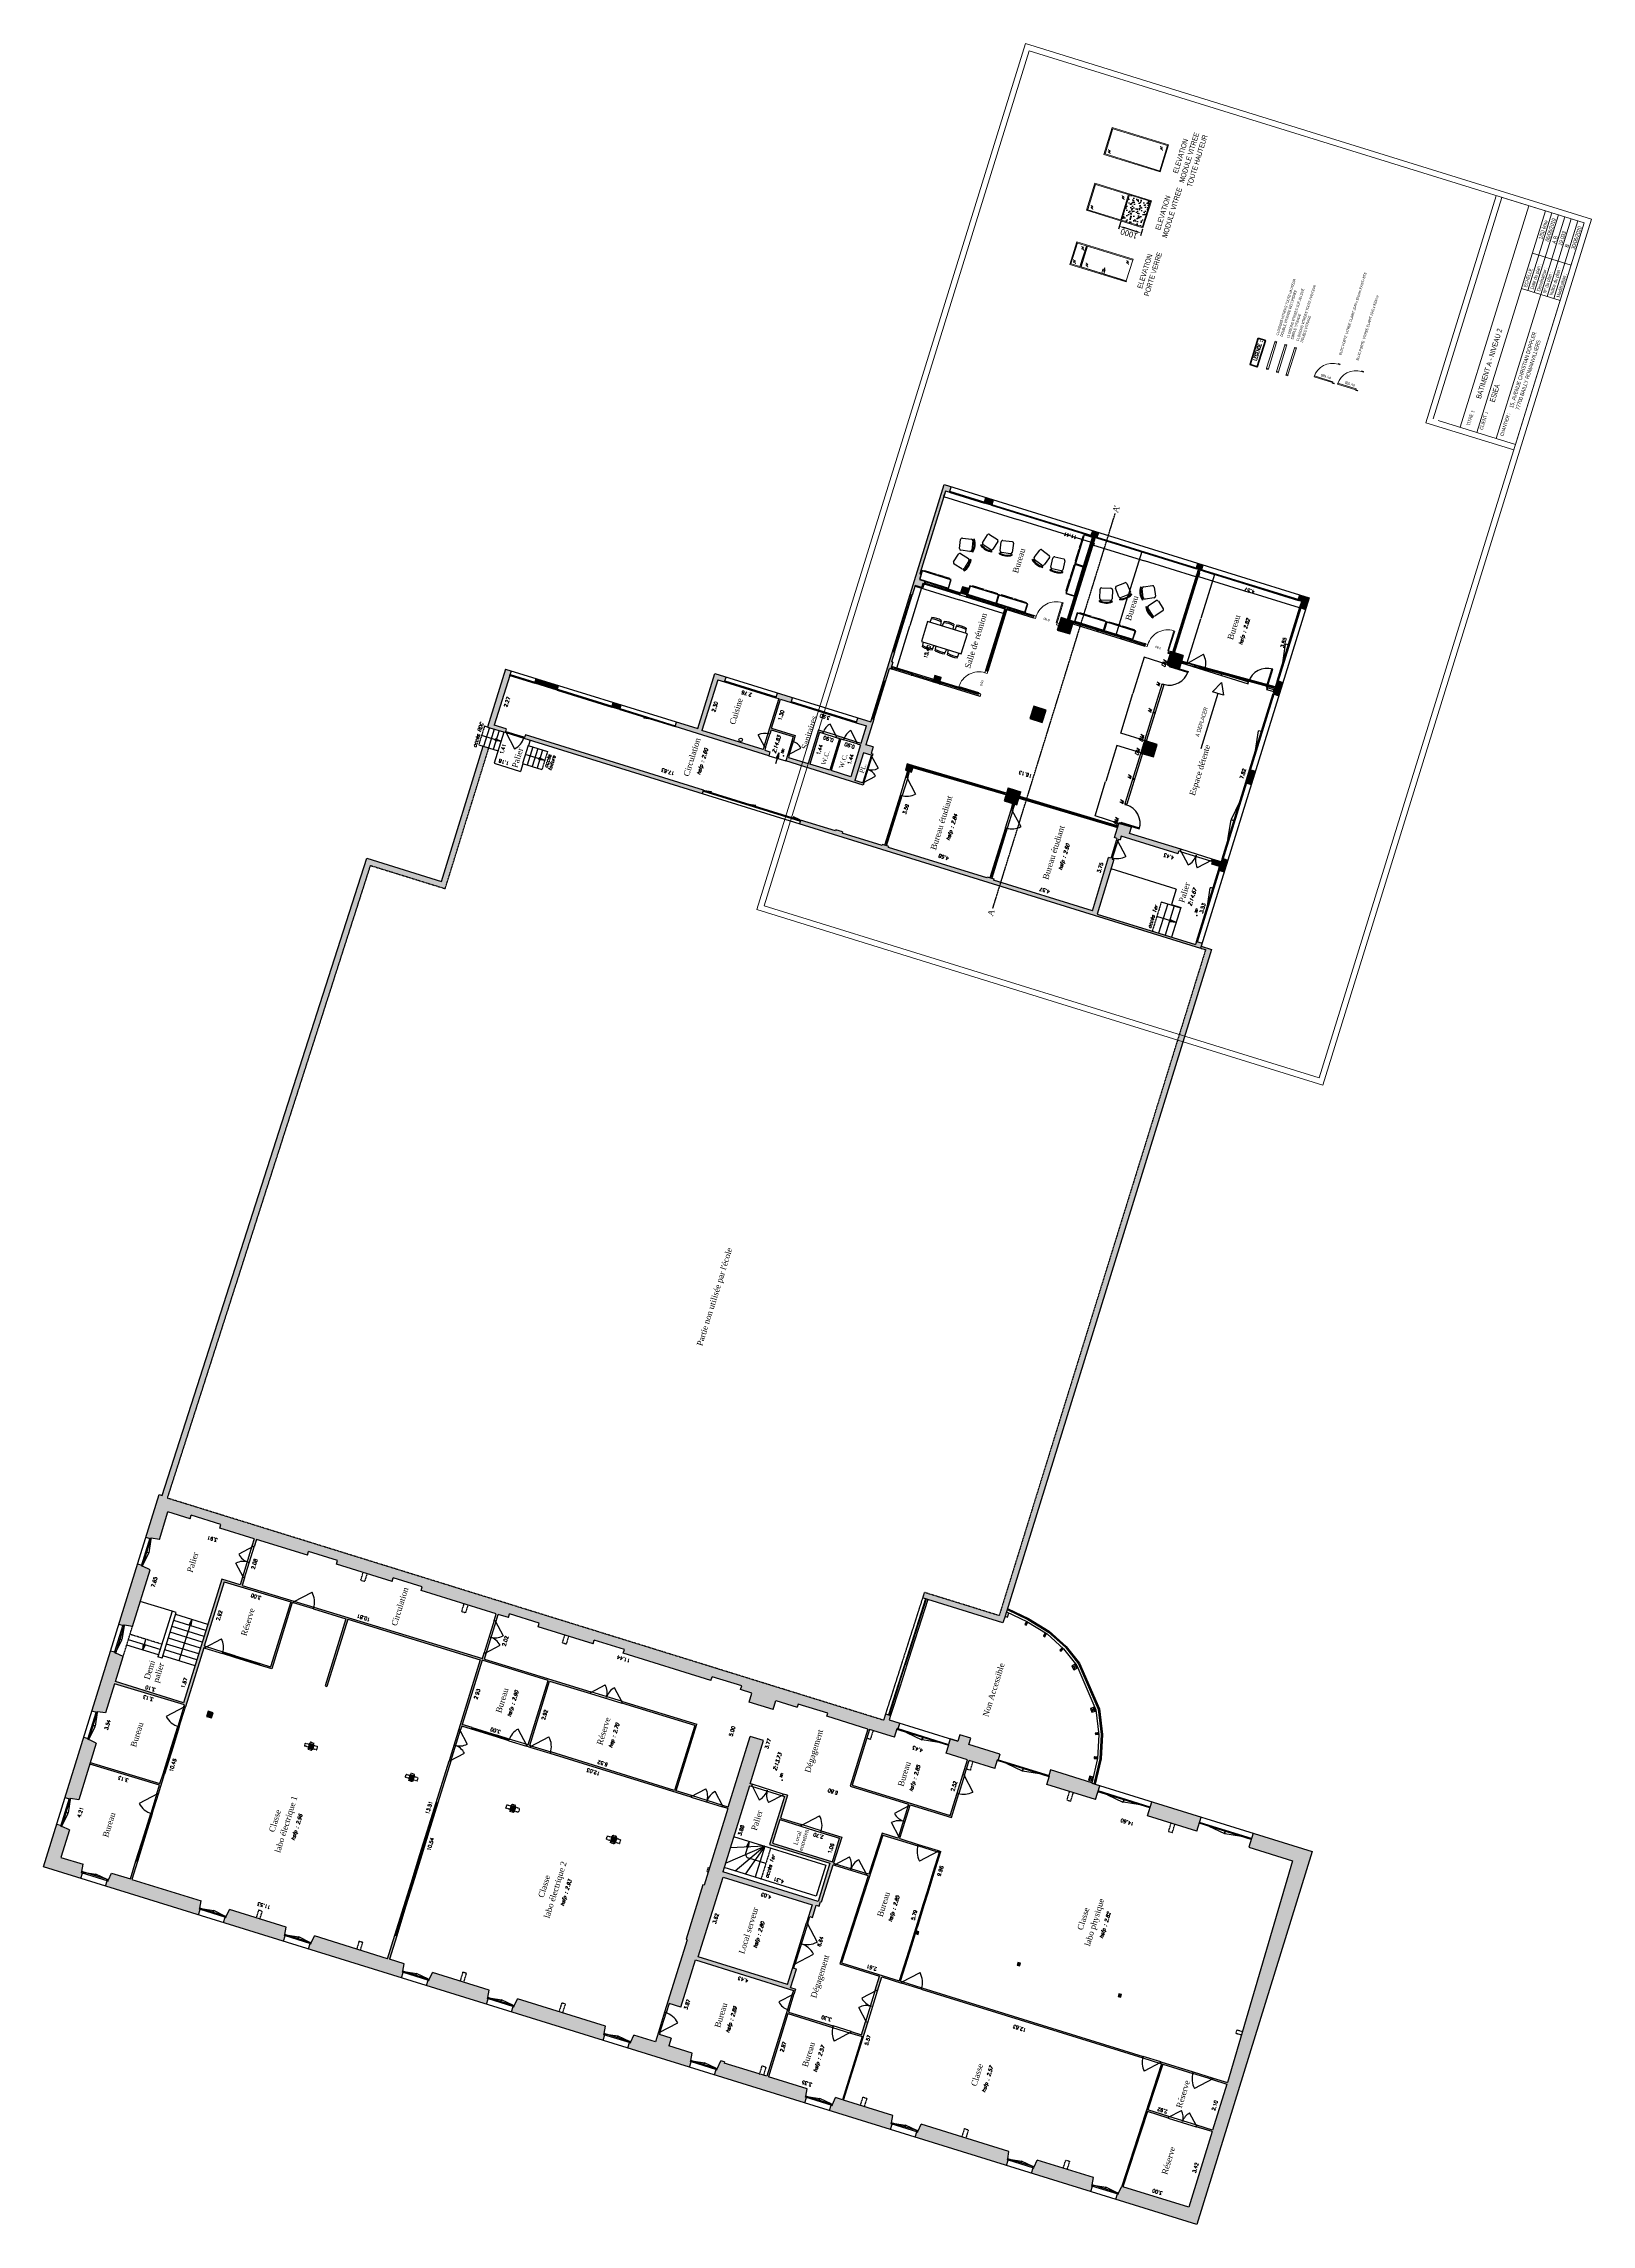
# Model space of a CAD drawing. Header units: metres. Extents: x -1642643 to 2228512, y -1236052 to 2422133.
# Drawn here: x 545402 to 612188, y 69334 to 163407 of the extents above; entities that cross this region are included whole.
import ezdxf
from ezdxf.enums import TextEntityAlignment as Align

# ---------------------------------------------------------------- set-up
doc = ezdxf.new("R2010")
doc.units = ezdxf.units.M
doc.header["$PDSIZE"] = 0.01
doc.linetypes.add('TIRET-COURT', pattern=[0.25, 0.15, -0.1])
doc.linetypes.add('TIRET-MIXTE', pattern=[1.7, 1.2, -0.2, 0.1, -0.2])
for name, color, linetype in [('ALTIMETRIE', 10, 'Continuous'), ('APPLAT-GRIS', 253, 'Continuous'), ('Cotation nouvelles cloisons', 250, 'Continuous'), ('COTATION-PLANI', 4, 'Continuous'), ('COUPE', 1, 'TIRET-MIXTE'), ('ESCALIER', 100, 'Continuous'), ('FENETRE', 32, 'Continuous'), ('FENETRE-OUVRANT', 213, 'Continuous'), ('HABILLAGE', 200, 'Continuous'), ('HAUTEUR_1.80', 100, 'TIRET-COURT'), ('IPN', 50, 'Continuous'), ('Mobilier', 7, 'Continuous'), ('MUR', 130, 'Continuous'), ('Nouvelles cloisons', 5, 'Continuous'), ('PORTE', 213, 'Continuous'), ('TEXTES-PIECES', 23, 'Continuous'), ('Z-COD', 5, 'Continuous'), ('Z-MAT', 8, 'Continuous')]:
    doc.layers.add(name, color=color, linetype=linetype)
for name, color, linetype, lineweight in [('cloison', 5, 'Continuous', 20), ('cotation', 7, 'Continuous', 20), ('HACHURES', 4, 'Continuous', 20), ('texte', 4, 'Continuous', 20)]:
    doc.layers.add(name, color=color, linetype=linetype, lineweight=lineweight)
doc.layers.add('Seuils', color=7, linetype='Continuous', plot=False)
doc.styles.add('Alt', font='simplex.shx', dxfattribs={"oblique": 14.4, "height": 0.075})
doc.styles.add('Simplex 1.5', font='simplex.shx', dxfattribs={"height": 0.075})
doc.styles.add('style1', font='romans.shx', dxfattribs={"width": 0.7, "height": 10})
doc.styles.add('Times 3.0', font='times.ttf', dxfattribs={"height": 0.15})
doc.dimstyles.new('ISO-25', dxfattribs={"dimtxt": 2.5, "dimasz": 2.5, "dimexe": 1.25, "dimexo": 0.625, "dimtad": 1, "dimtxsty": 'Standard', "dimcen": 2.5, "dimadec": 0, "dimazin": 0, "dimtfac": 1, "dimtmove": 0, "dimatfit": 3, "dimfxl": 1, "dimarcsym": 0})
doc.dimstyles.get("Standard").update_dxf_attribs({"dimtxt": 0.18, "dimasz": 0.18, "dimexe": 0.18, "dimexo": 0.0625, "dimgap": 0.09, "dimtad": 0, "dimtih": 1, "dimtoh": 1, "dimdec": 4, "dimzin": 0, "dimdsep": 46, "dimtxsty": 'Standard', "dimcen": 0.09, "dimadec": 0, "dimazin": 0, "dimtfac": 1, "dimtdec": 4, "dimtofl": 0, "dimtmove": 0, "dimatfit": 0, "dimfxl": 1, "dimtolj": 1, "dimtzin": 0, "dimarcsym": 0})

# ---------------------------------------------------------------- blocks, each defined once
blk = doc.blocks.new('ZPOINT')
at = {"color": 0}
blk.add_point((0, 0), dxfattribs=at)
at = {"layer": 'ALTIMETRIE', "style": 'Alt', "oblique": 14.4}
blk.add_attdef('ALT', text='', height=0.075, dxfattribs=at).set_placement((0.05, -0.075), align=Align.TOP_LEFT)
at = {"layer": 'Z-COD', "style": 'Simplex 1.5'}
blk.add_attdef('COD', text='', height=0.075, dxfattribs=at).set_placement((-0.05, -0.025), align=Align.MIDDLE_RIGHT)
at = {"layer": 'Z-MAT', "style": 'Simplex 1.5'}
blk.add_attdef('MAT', (0.05, 0.025), '', height=0.075, dxfattribs=at)
blk = doc.blocks.new('*D283')
at = {"layer": 'cotation', "color": 0, "lineweight": -2, "transparency": 16777216}
for p, q in [((591878, 155737), (591777, 155410)), ((592530, 155308), (592053, 155456)), ((592822, 155403), (592732, 155114))]:
    blk.add_line(p, q, dxfattribs=at)
at = {"layer": 'cotation', "color": 0, "transparency": 16777216}
for points in [[(592040, 155416), (592065, 155495), (591814, 155530)], [(592518, 155268), (592543, 155347), (592769, 155233)]]:
    blk.add_solid(points, dxfattribs=at)
at = {"layer": 'Defpoints', "color": 0, "transparency": 16777216}
for p in [(591814, 155530), (591897, 155797), (592840, 155463)]:
    blk.add_point(p, dxfattribs=at)
at = {"layer": 'cotation', "color": 0, "transparency": 16777216, "insert": (592236, 155202), "char_height": 250, "attachment_point": 5, "rotation": 162.77479}
blk.add_mtext('1000', dxfattribs=at)
blk = doc.blocks.new('A$C1532335B')
for p, q in [((1, 10), (1.7, 9.7)), ((1.1, 0), (1.8, 0.2)), ((2.1, 1.5), (2.1, 8.5)), ((3.3, 9.7), (10.3, 9.7)), ((10.3, 0.3), (3.3, 0.3)), ((11.5, 8.5), (11.5, 1.5))]:
    blk.add_line(p, q)
for centre, radius, start, end in [((12.1, 5.1), 12.1, 156.0391, 204.869), ((12.1, 5.1), 11.4, 156.0505, 205.2284), ((3.3, 8.5), 1.18, 90, 180), ((3.3, 1.5), 1.18, 180, 270), ((10.3, 8.5), 1.18, 0, 90), ((10.3, 1.5), 1.18, 270, 0)]:
    blk.add_arc(centre, radius, start, end)
blk = doc.blocks.new('A$C1FF95EB7')
at = {"linetype": 'Continuous'}
for points in [[(6.4, 21.3), (0, 21.3), (0, 0), (6.4, 0)], [(6.2, 21.1), (0.2, 21.1), (0.2, 0.2), (6.2, 0.2)]]:
    blk.add_lwpolyline(points, close=True, dxfattribs=at)
for points in [[(6.4, 11), (6.8, 11), (6.8, 19.5), (6.4, 19.5)], [(6.4, 5.7), (6.8, 5.7), (6.8, 9.9), (6.4, 9.9)], [(6.4, 1.1), (6.8, 1.1), (6.8, 5.3), (6.4, 5.3)]]:
    blk.add_lwpolyline(points, dxfattribs=at)
blk = doc.blocks.new('*D284')
at = {"layer": 'Cotation nouvelles cloisons', "color": 0, "lineweight": -2, "transparency": 16777216}
for p, q in [((592793, 141501), (592236, 139703)), ((592733, 141520), (592793, 141502)), ((591678, 137905), (592236, 139703)), ((591618, 137923), (591678, 137905))]:
    blk.add_line(p, q, dxfattribs=at)
at = {"layer": 'Cotation nouvelles cloisons', "color": 0, "transparency": 16777216}
for points in [[(592793, 141501), (592793, 141501), (592793, 141502)], [(591678, 137905), (591678, 137905), (591678, 137905)]]:
    blk.add_solid(points, dxfattribs=at)
at = {"layer": 'Defpoints', "color": 0, "transparency": 16777216}
for p in [(592733, 141520), (592793, 141502), (591618, 137923)]:
    blk.add_point(p, dxfattribs=at)
at = {"layer": 'Cotation nouvelles cloisons', "color": 0, "transparency": 16777216, "insert": (592236, 139703), "char_height": 0.18, "attachment_point": 5}
blk.add_mtext('\\A1;3765.6574', dxfattribs=at)
blk = doc.blocks.new('*D285')
at = {"layer": 'Cotation nouvelles cloisons', "color": 0, "lineweight": -2, "transparency": 16777216}
for p, q in [((595273, 140561), (595232, 140426)), ((595232, 140426), (597411, 139751)), ((599591, 139075), (597412, 139751)), ((599633, 139210), (599591, 139075))]:
    blk.add_line(p, q, dxfattribs=at)
at = {"layer": 'Cotation nouvelles cloisons', "color": 0, "transparency": 16777216}
for points in [[(595232, 140426), (595232, 140426), (595232, 140426)], [(599591, 139075), (599591, 139075), (599591, 139075)]]:
    blk.add_solid(points, dxfattribs=at)
at = {"layer": 'Defpoints', "color": 0, "transparency": 16777216}
for p in [(595273, 140561), (599591, 139075), (599633, 139210)]:
    blk.add_point(p, dxfattribs=at)
at = {"layer": 'Cotation nouvelles cloisons', "color": 0, "transparency": 16777216, "insert": (597411, 139751), "char_height": 0.18, "attachment_point": 5}
blk.add_mtext('\\A1;4563.9163', dxfattribs=at)
blk = doc.blocks.new('Porte 0.90')
at = {"layer": 'cloison'}
for p, q in [((548.118, 27.01), (548.078, 27.009)), ((548.078, 27.009), (548.078, 26.116)), ((548.118, 27.011), (548.117, 26.116)), ((548.078, 26.116), (548.117, 26.116))]:
    blk.add_line(p, q, dxfattribs=at)
for points in [[(547.978, 26.018), (548.078, 26.018), (548.078, 26.118), (547.978, 26.118)], [(549.015, 26.021), (549.115, 26.021), (549.115, 26.121), (549.015, 26.121)]]:
    blk.add_lwpolyline(points, close=True, dxfattribs=at)
blk.add_arc((548.119, 26.115), 0.897, 0, 90.21561, dxfattribs=at)
at = {"layer": 'cloison', "insert": (548.413, 26.169), "char_height": 0.1, "attachment_point": 1}
blk.add_mtext_dynamic_manual_height_columns('0.90', width=9.81219, gutter_width=12.5, heights=[0], dxfattribs=at)
blk = doc.blocks.new('*D286')
at = {"layer": 'Cotation nouvelles cloisons', "color": 0, "lineweight": -2, "transparency": 16777216}
for p, q in [((583018, 140020), (583012, 139999)), ((583012, 139999), (584910, 139411)), ((586809, 138822), (584911, 139410)), ((586815, 138843), (586809, 138822))]:
    blk.add_line(p, q, dxfattribs=at)
at = {"layer": 'Cotation nouvelles cloisons', "color": 0, "transparency": 16777216}
for points in [[(583012, 139999), (583012, 139999), (583012, 139999)], [(586809, 138822), (586809, 138822), (586809, 138822)]]:
    blk.add_solid(points, dxfattribs=at)
at = {"layer": 'Defpoints', "color": 0, "transparency": 16777216}
for p in [(583018, 140020), (586809, 138822), (586815, 138843)]:
    blk.add_point(p, dxfattribs=at)
at = {"layer": 'Cotation nouvelles cloisons', "color": 0, "transparency": 16777216, "insert": (584910, 139411), "char_height": 0.18, "attachment_point": 5}
blk.add_mtext('\\A1;3975.3133', dxfattribs=at)
blk = doc.blocks.new('*D287')
at = {"layer": 'Cotation nouvelles cloisons', "color": 0, "lineweight": -2, "transparency": 16777216}
for p, q in [((583343, 140115), (582777, 138291)), ((583543, 140053), (583343, 140115)), ((582212, 136466), (582777, 138291)), ((582412, 136404), (582211, 136466))]:
    blk.add_line(p, q, dxfattribs=at)
at = {"layer": 'Cotation nouvelles cloisons', "color": 0, "transparency": 16777216}
for points in [[(583343, 140115), (583343, 140115), (583343, 140115)], [(582212, 136466), (582212, 136466), (582212, 136466)]]:
    blk.add_solid(points, dxfattribs=at)
at = {"layer": 'Defpoints', "color": 0, "transparency": 16777216}
for p in [(583343, 140115), (583543, 140053), (582412, 136404)]:
    blk.add_point(p, dxfattribs=at)
at = {"layer": 'Cotation nouvelles cloisons', "color": 0, "transparency": 16777216, "insert": (582777, 138291), "char_height": 0.18, "attachment_point": 5}
blk.add_mtext('\\A1;3820.6506', dxfattribs=at)
blk = doc.blocks.new('*D288')
at = {"layer": 'Cotation nouvelles cloisons', "color": 0, "lineweight": -2, "transparency": 16777216}
for p, q in [((584270, 143989), (584233, 143868)), ((584233, 143868), (587427, 142877)), ((590623, 141886), (587429, 142877)), ((590661, 142008), (590623, 141886))]:
    blk.add_line(p, q, dxfattribs=at)
at = {"layer": 'Cotation nouvelles cloisons', "color": 0, "transparency": 16777216}
for points in [[(584233, 143868), (584233, 143868), (584233, 143868)], [(590623, 141886), (590623, 141886), (590623, 141886)]]:
    blk.add_solid(points, dxfattribs=at)
at = {"layer": 'Defpoints', "color": 0, "transparency": 16777216}
for p in [(584270, 143989), (590623, 141886), (590661, 142008)]:
    blk.add_point(p, dxfattribs=at)
at = {"layer": 'Cotation nouvelles cloisons', "color": 0, "transparency": 16777216, "insert": (587428, 142877), "char_height": 0.18, "attachment_point": 5}
blk.add_mtext('\\A1;6690.8434', dxfattribs=at)
blk = doc.blocks.new('*D289')
at = {"layer": 'Cotation nouvelles cloisons', "color": 0, "lineweight": -2, "transparency": 16777216}
for p, q in [((590729, 141853), (590706, 141778)), ((590706, 141778), (592909, 141095)), ((595113, 140412), (592910, 141094)), ((595136, 140487), (595113, 140411))]:
    blk.add_line(p, q, dxfattribs=at)
at = {"layer": 'Cotation nouvelles cloisons', "color": 0, "transparency": 16777216}
for points in [[(590706, 141778), (590706, 141778), (590706, 141778)], [(595113, 140412), (595113, 140412), (595113, 140411)]]:
    blk.add_solid(points, dxfattribs=at)
at = {"layer": 'Defpoints', "color": 0, "transparency": 16777216}
for p in [(590729, 141854), (595113, 140411), (595136, 140487)]:
    blk.add_point(p, dxfattribs=at)
at = {"layer": 'Cotation nouvelles cloisons', "color": 0, "transparency": 16777216, "insert": (592909, 141095), "char_height": 0.18, "attachment_point": 5}
blk.add_mtext('\\A1;4613.8279', dxfattribs=at)
blk = doc.blocks.new('A$C08D753F7')
for p, q in [((1.8, 1.14), (0, 1.14)), ((0, 1.14), (0, 0.24)), ((0.12, 1.356), (0.096, 1.14)), ((0.552, 1.356), (0.576, 1.14)), ((0.684, 1.356), (0.66, 1.14)), ((1.116, 1.356), (1.14, 1.14)), ((1.248, 1.356), (1.224, 1.14)), ((1.68, 1.356), (1.704, 1.14)), ((1.8, 0.24), (1.8, 1.14)), ((0, 0.24), (1.8, 0.24)), ((0.12, 0.024), (0.096, 0.24)), ((0.552, 0.024), (0.576, 0.24)), ((0.684, 0.024), (0.66, 0.24)), ((1.116, 0.024), (1.14, 0.24)), ((1.248, 0.024), (1.224, 0.24)), ((1.68, 0.024), (1.704, 0.24))]:
    blk.add_line(p, q)
for centre, radius, start, end in [((0.336, 0.396), 0.924, 76.03195, 103.96805), ((0.336, 0.396), 0.984, 77.31962, 102.68038), ((0.9, 0.396), 0.924, 76.03195, 103.96805), ((0.9, 0.396), 0.984, 77.31962, 102.68038), ((1.464, 0.396), 0.924, 76.03195, 103.96805), ((1.464, 0.396), 0.984, 77.31962, 102.68038), ((0.336, 0.984), 0.924, 256.03195, 283.96805), ((0.336, 0.984), 0.984, 257.31962, 282.68038), ((0.9, 0.984), 0.924, 256.03195, 283.96805), ((0.9, 0.984), 0.984, 257.31962, 282.68038), ((1.464, 0.984), 0.924, 256.03195, 283.96805), ((1.464, 0.984), 0.984, 257.31962, 282.68038)]:
    blk.add_arc(centre, radius, start, end)
blk = doc.blocks.new('*D290')
at = {"layer": 'Cotation nouvelles cloisons', "color": 0, "lineweight": -2, "transparency": 16777216}
for p, q in [((595929, 140506), (595338, 138601)), ((595458, 140652), (595929, 140506)), ((594747, 136695), (595338, 138600)), ((594505, 136770), (594747, 136695))]:
    blk.add_line(p, q, dxfattribs=at)
at = {"layer": 'Cotation nouvelles cloisons', "color": 0, "transparency": 16777216}
for points in [[(595929, 140506), (595929, 140506), (595929, 140506)], [(594747, 136695), (594747, 136695), (594747, 136695)]]:
    blk.add_solid(points, dxfattribs=at)
at = {"layer": 'Defpoints', "color": 0, "transparency": 16777216}
for p in [(595458, 140652), (595929, 140506), (594505, 136770)]:
    blk.add_point(p, dxfattribs=at)
at = {"layer": 'Cotation nouvelles cloisons', "color": 0, "transparency": 16777216, "insert": (595338, 138601), "char_height": 0.18, "attachment_point": 5}
blk.add_mtext('\\A1;3990.0000', dxfattribs=at)
blk = doc.blocks.new('*D291')
at = {"layer": 'Cotation nouvelles cloisons', "color": 0, "lineweight": -2, "transparency": 16777216}
for p, q in [((591712, 133126), (591230, 131571)), ((592741, 132807), (591712, 133126)), ((590770, 130089), (591229, 131570)), ((591800, 129770), (590770, 130089))]:
    blk.add_line(p, q, dxfattribs=at)
at = {"layer": 'Cotation nouvelles cloisons', "color": 0, "transparency": 16777216}
for points in [[(591712, 133126), (591712, 133126), (591712, 133126)], [(590770, 130089), (590770, 130089), (590770, 130089)]]:
    blk.add_solid(points, dxfattribs=at)
at = {"layer": 'Defpoints', "color": 0, "transparency": 16777216}
for p in [(591712, 133126), (592741, 132807), (591800, 129770)]:
    blk.add_point(p, dxfattribs=at)
at = {"layer": 'Cotation nouvelles cloisons', "color": 0, "transparency": 16777216, "insert": (591229, 131570), "char_height": 0.18, "attachment_point": 5}
blk.add_mtext('\\A1;3179.5247', dxfattribs=at)
blk = doc.blocks.new('*D292')
at = {"layer": 'Cotation nouvelles cloisons', "color": 0, "lineweight": -2, "transparency": 16777216}
for p, q in [((592893, 136935), (592407, 135367)), ((593922, 136616), (592893, 136935)), ((591878, 133661), (592406, 135367)), ((592907, 133342), (591877, 133661))]:
    blk.add_line(p, q, dxfattribs=at)
at = {"layer": 'Cotation nouvelles cloisons', "color": 0, "transparency": 16777216}
for points in [[(592893, 136935), (592893, 136935), (592893, 136935)], [(591878, 133661), (591878, 133661), (591878, 133661)]]:
    blk.add_solid(points, dxfattribs=at)
at = {"layer": 'Defpoints', "color": 0, "transparency": 16777216}
for p in [(592893, 136935), (593922, 136616), (592907, 133342)]:
    blk.add_point(p, dxfattribs=at)
at = {"layer": 'Cotation nouvelles cloisons', "color": 0, "transparency": 16777216, "insert": (592407, 135367), "char_height": 0.18, "attachment_point": 5}
blk.add_mtext('\\A1;3427.8648', dxfattribs=at)

msp = doc.modelspace()

# ---------------------------------------------------------------- hatches: boundary and pattern name
at = {"layer": 'APPLAT-GRIS'}
h = msp.add_hatch(dxfattribs=at)
h.set_pattern_fill('AR-SAND', color=0, scale=5)
h.set_pattern_definition([(110.27479, (638835.45, 265288.05), (-236.10015, 64.82323), [0, -193.04, 0, -215.9, 0, -206.375]), (80.2748, (638835.45, 265288.05), (-275.7788, 320.8168), [0, -104.14, 0, -173.99, 0, -66.675]), (40.27479, (638789.2, 265138.84), (116.43127, 377.97025), [0, -63.5, 0, -228.6, 0, -298.45]), (30.2748, (638789.2, 265138.84), (6.5901, 397.6626), [0, -31.75, 0, -149.86, 0, -171.45])])
h.paths.add_polyline_path([(591915.8786, 155791.12507), (592813.71787, 155512.76442), (593151.3042, 156601.63331), (592253.46493, 156879.99397)])
for points in [[(583199.96076, 140285.61781), (583271.03157, 140514.85337), (583204.1712, 140535.58236), (584311.69126, 144107.83645), (584473.92871, 144057.53733), (584485.77385, 144095.74326), (584504.87681, 144089.82069), (584567.06376, 144290.4018), (584266.33056, 144383.63931), (582794.57262, 139636.55298), (582885.31096, 139608.42102), (583015.60744, 140028.6862), (583340.35781, 139928.00256), (583429.19632, 140214.54701)], [(583199.96076, 140285.61781), (583271.03157, 140514.85337), (583204.1712, 140535.58236), (584311.69126, 144107.83645), (584473.92871, 144057.53733), (584485.77385, 144095.74326), (584504.87681, 144089.82069), (584567.06376, 144290.4018), (584266.33056, 144383.63931), (582794.57262, 139636.55298), (582885.31096, 139608.42102), (583015.60744, 140028.6862), (583340.35781, 139928.00256), (583429.19632, 140214.54701)], [(586056.61724, 143828.58965), (585994.43028, 143628.00854), (586013.53324, 143622.08597), (586001.68811, 143583.88005), (586297.78404, 143492.08026), (586309.62917, 143530.28619), (586328.73214, 143524.36362), (586390.91909, 143724.94473)], [(586056.61724, 143828.58965), (585994.43028, 143628.00854), (586013.53324, 143622.08597), (586001.68811, 143583.88005), (586297.78404, 143492.08026), (586309.62917, 143530.28619), (586328.73214, 143524.36362), (586390.91909, 143724.94473)], [(590669.98282, 142398.28968), (590607.79586, 142197.70857), (590626.89883, 142191.786), (590615.05369, 142153.58008), (590834.73777, 142085.47056), (590846.5829, 142123.67648), (590865.68587, 142117.75392), (590927.87282, 142318.33502)], [(590669.98282, 142398.28968), (590607.79586, 142197.70857), (590626.89883, 142191.786), (590615.05369, 142153.58008), (590834.73777, 142085.47056), (590846.5829, 142123.67648), (590865.68587, 142117.75392), (590927.87282, 142318.33502)], [(595206.93655, 140991.67998), (595144.74959, 140791.09887), (595163.85256, 140785.1763), (595152.00742, 140746.97037), (595343.03705, 140687.74471), (595354.88219, 140725.95063), (595373.98515, 140720.02807), (595436.17211, 140920.60917)], [(595206.93655, 140991.67998), (595144.74959, 140791.09887), (595163.85256, 140785.1763), (595152.00742, 140746.97037), (595343.03705, 140687.74471), (595354.88219, 140725.95063), (595373.98515, 140720.02807), (595436.17211, 140920.60917)], [(585051.88426, 139980.02598), (584968.96832, 139712.5845), (585236.40981, 139629.66856), (585319.32575, 139897.11004)], [(585051.88426, 139980.02598), (584968.96832, 139712.5845), (585236.40981, 139629.66856), (585319.32575, 139897.11004)], [(599600.61806, 139629.48953), (599538.4311, 139428.90842), (599557.53406, 139422.98585), (599545.68893, 139384.77993), (599688.96115, 139340.36067), (599613.89568, 139098.24053), (599661.65309, 139083.43411), (599655.73052, 139064.33114), (599856.31164, 139002.14419), (600011.33176, 139502.15434)], [(599600.61806, 139629.48953), (599538.4311, 139428.90842), (599557.53406, 139422.98585), (599545.68893, 139384.77993), (599688.96115, 139340.36067), (599613.89568, 139098.24053), (599661.65309, 139083.43411), (599655.73052, 139064.33114), (599856.31164, 139002.14419), (600011.33176, 139502.15434)], [(589307.58481, 138645.55237), (589141.75293, 138110.6694), (589676.6359, 137944.83752), (589842.46778, 138479.72049)], [(589307.58481, 138645.55237), (589141.75293, 138110.6694), (589676.6359, 137944.83752), (589842.46778, 138479.72049)], [(565338.2541, 136427.11165), (564562.85442, 133926.09631), (565344.13032, 133683.87426), (565355.97545, 133722.08018), (565327.32101, 133730.96403), (565362.78869, 133845.36337), (564847.00868, 134005.27268), (565513.29749, 136154.35603), (565522.84897, 136151.39474), (565584.64703, 136350.72148)], [(582033.52274, 137181.82223), (581642.63331, 135921.02667), (581733.37165, 135892.8947), (581908.08738, 136456.43211), (581955.84479, 136441.62569), (582041.72201, 136718.61866), (581993.9646, 136733.42507), (582124.26108, 137153.69026)], [(594034.93588, 137177.67756), (593866.14272, 136633.24312), (594410.57716, 136464.44995), (594579.37033, 137008.8844)], [(594034.93588, 137177.67756), (593866.14272, 136633.24312), (594410.57716, 136464.44995), (594579.37033, 137008.8844)], [(566654.41296, 136019.05772), (566592.6149, 135819.73098), (567557.31454, 135520.64134), (567619.11259, 135719.96808)], [(574362.01793, 136235.91736), (573624.78462, 133858.00584), (572710.05225, 134141.60393), (572648.2542, 133942.27719), (576688.53089, 132689.65423), (576741.83399, 132861.5809), (576522.14992, 132929.69042), (576557.68532, 133044.3082), (576481.27347, 133067.99847), (576445.73806, 132953.38069), (573809.52916, 133770.69496), (574490.70144, 135967.78426), (574786.79737, 135875.98447), (574851.35335, 136084.20676)], [(583864.40955, 136149.88188), (583781.49361, 135882.4404), (584048.93509, 135799.52446), (584131.85103, 136066.96594)], [(583864.40955, 136149.88188), (583781.49361, 135882.4404), (584048.93509, 135799.52446), (584131.85103, 136066.96594)], [(598678.50694, 135912.34224), (598672.58438, 135893.23927), (598624.82697, 135908.04569), (598458.98263, 135373.12257), (598506.74004, 135358.31615), (598500.81747, 135339.21319), (598701.39859, 135277.02623), (598879.08806, 135850.15528)], [(598678.50694, 135912.34224), (598672.58438, 135893.23927), (598624.82697, 135908.04569), (598458.98263, 135373.12257), (598506.74004, 135358.31615), (598500.81747, 135339.21319), (598701.39859, 135277.02623), (598879.08806, 135850.15528)], [(569978.32853, 134988.53103), (569916.53048, 134789.20429), (570260.38381, 134682.59809), (570322.18187, 134881.92482)], [(577067.29707, 135397.18897), (577002.74108, 135188.96668), (577126.91034, 135150.46999), (576658.95048, 133641.08736), (576735.36233, 133617.3971), (576794.58801, 133808.42673), (577749.73616, 133512.29837), (577690.51049, 133321.26874), (577757.37086, 133300.53975), (577837.32552, 133558.42975), (576815.31699, 133875.2871), (577203.3222, 135126.77972), (577652.24183, 134987.59939), (577716.79781, 135195.82169)], [(588123.07138, 134824.95975), (587957.2395, 134290.07679), (588492.12246, 134124.24491), (588657.95435, 134659.12787)], [(566193.76758, 133587.7317), (566158.2999, 133473.33236), (566129.64546, 133482.21621), (566117.80032, 133444.01029), (573835.39741, 131051.29315), (573882.71022, 131203.89841)], [(580534.48487, 134322.24303), (580469.92888, 134114.02074), (580909.29703, 133977.80169), (580678.23986, 133232.53759), (580525.41615, 133279.91813), (580501.72588, 133203.50627), (580654.54959, 133156.12574), (580228.12475, 131780.7124), (579378.0429, 132044.26663), (579804.46773, 133419.67998), (579928.63699, 133381.18329), (579952.32726, 133457.59514), (579627.57689, 133558.27878), (579603.88662, 133481.86693), (579747.15884, 133437.44768), (579320.73401, 132062.03434), (578461.10067, 132328.54986), (578887.5255, 133703.9632), (579030.79773, 133659.54395), (579054.488, 133735.9558), (578844.3554, 133801.10404), (578394.2403, 132349.27884), (577544.15844, 132612.83308), (577579.69384, 132727.45086), (577512.83347, 132748.17984), (577423.99497, 132461.6354), (580767.0135, 131425.18615), (580797.14303, 131522.36752), (580749.38562, 131537.17393), (580741.98241, 131513.29523), (580407.68056, 131616.94016), (580777.841, 132810.87535), (581112.14286, 132707.23042), (581104.73965, 132683.35172), (581152.49706, 132668.5453), (581182.62658, 132765.72667), (581106.21473, 132789.41694), (581192.09195, 133066.40991), (580886.44455, 133161.17098), (581226.99216, 134259.59136), (581136.25382, 134287.72332), (581093.24727, 134149.00772)], [(582700.73107, 87403.05751), (582738.937, 87391.21237), (582777.14292, 87379.36724), (582794.91062, 87436.67613), (584571.48619, 86885.87738), (584891.30481, 87917.43739), (584824.44444, 87938.16637), (584525.3548, 86973.46674), (580294.04848, 88285.31537), (581037.33066, 90682.73723), (582116.64807, 90348.11219), (582232.13813, 90720.61997), (582275.1198, 90707.29419), (582351.36542, 90953.22085), (581888.26446, 91096.79788), (581949.21541, 91287.29261), (581729.94866, 91355.27275), (581642.53069, 91081.40115), (550748.23385, 100659.68214), (559510.76585, 127954.31771), (562732.33584, 126955.52163), (564612.75091, 133020.71241), (564373.96387, 133094.7445), (562567.58089, 127268.34076), (559348.38805, 128266.39984), (550525.14226, 100782.64531), (550383.39549, 100826.59162), (549808.49655, 98972.28199), (549989.91025, 98916.03759), (549998.7941, 98944.69203), (550046.55151, 98929.88561), (550398.52522, 98873.10971), (550768.68567, 100067.0449), (551723.83382, 99770.91654), (551771.21436, 99923.74025), (553051.11289, 99526.92825), (553003.73235, 99374.10454), (554493.76347, 98912.14431), (554393.07983, 98587.39393), (554488.59464, 98557.7811), (554589.27828, 98882.53147), (556786.11904, 98201.43625), (556833.49957, 98354.25995), (558084.74366, 97966.3318), (558037.36312, 97813.5081), (560444.33647, 97067.26463), (560491.717, 97220.08834), (561742.96108, 96832.16019), (561695.58055, 96679.33648), (564933.53279, 95675.46135), (564842.69989, 95382.48408), (564928.66322, 95355.83253), (565019.49612, 95648.8098), (565458.86427, 95512.59075), (565506.24481, 95665.41446), (566786.14334, 95268.60246), (566738.7628, 95115.77875), (569117.0817, 94378.41914), (569164.46224, 94531.24285), (570463.46373, 94128.50828), (570416.08319, 93975.68457), (574198.46988, 92803.01628), (574245.85042, 92955.83998), (575525.74894, 92559.02798), (575478.36841, 92406.20428), (575965.49396, 92255.17881), (575844.08134, 91863.56807), (576875.64134, 91543.74944), (576997.05397, 91935.36019), (577923.54768, 91648.11568), (577965.00565, 91781.83642), (579244.90418, 91385.02442), (579203.4462, 91251.30368), (580970.47029, 90703.46622), (580206.45912, 88239.18398), (582718.49877, 87460.3664)], [(592907.27642, 133341.69375), (592741.44454, 132806.81078), (593286.9662, 132637.68055), (593452.79808, 133172.56351)], [(592917.91511, 133338.39539), (592752.08323, 132803.51243), (593286.9662, 132637.68055), (593452.79808, 133172.56351)], [(582670.96002, 132332.05976), (582588.04075, 132064.60757), (582855.48224, 131981.69163), (582938.4015, 132249.14382)], [(597491.01978, 132082.15798), (597485.09721, 132063.05502), (597437.3398, 132077.86144), (597271.50792, 131542.97847), (597319.26533, 131528.17205), (597313.34276, 131509.06909), (597513.92387, 131446.88213), (597691.60089, 132019.97103)], [(597491.01978, 132082.15798), (597485.09721, 132063.05502), (597437.3398, 132077.86144), (597271.50792, 131542.97847), (597319.26533, 131528.17205), (597313.34276, 131509.06909), (597513.92387, 131446.88213), (597691.60089, 132019.97103)], [(587019.75597, 131297.86102), (586848.00152, 130743.87509), (587392.43597, 130575.08193), (587564.19041, 131129.06785)], [(591355.40721, 128294.18947), (590664.66328, 126000.92316), (586395.15103, 127324.61692), (586409.95745, 127372.37432), (586113.86152, 127464.17411), (586099.0551, 127416.41671), (581858.1973, 128731.22662), (581873.00372, 128778.98403), (581605.56224, 128861.89997), (581590.75582, 128814.14256), (579852.38618, 129353.09617), (579867.19259, 129400.85357), (579580.64815, 129489.69208), (579565.84173, 129441.93468), (578066.25913, 129906.8562), (578018.94632, 129754.25094), (595325.61548, 124388.59588), (595350.2714, 124468.1224), (595390.68355, 124598.46987), (595142.34503, 124675.46324), (595100.88706, 124541.7425), (590860.02925, 125856.55241), (591588.50501, 128206.21687), (591512.09316, 128229.90714), (591528.38022, 128282.44029), (591461.51985, 128303.16927), (591449.67472, 128264.96335)], [(591799.76003, 129769.43852), (591614.98152, 129155.97483), (591716.19024, 129124.59669), (591695.46125, 129057.73631), (591762.32162, 129037.00733), (591778.60868, 129089.54048), (591855.02054, 129065.85021), (591902.40107, 129218.67391), (594357.13183, 128457.62403), (594392.66723, 128572.24181), (594440.42464, 128557.43539), (594470.03748, 128652.95021), (592263.64524, 129337.00672), (592345.27802, 129600.30942)], [(596303.54506, 128252.01388), (596297.62249, 128232.91092), (596249.86509, 128247.71734), (596208.40711, 128113.9966), (595826.34785, 128232.44794), (595796.73502, 128136.93313), (595844.49243, 128122.12671), (595808.95702, 128007.50893), (596143.25888, 127903.864), (596095.87834, 127751.0403), (596344.21686, 127674.04693), (596504.12617, 128189.82693)], [(595350.2714, 124468.1224), (595325.61548, 124388.59588), (595539.40793, 124322.31296), (586632.5243, 95593.57684), (583402.43851, 96595.01311), (583326.41624, 96356.84309), (586797.27924, 95280.75771), (586886.11775, 95567.30216), (595802.85089, 124327.80739)], [(548512.60661, 93982.21818), (548464.8492, 93997.02459), (548473.73305, 94025.67904), (548292.31936, 94081.92345), (547489.81245, 91493.475), (547671.22615, 91437.23059), (547680.11, 91465.88504), (547727.86741, 91451.07862), (548079.84112, 91394.30272), (548467.76927, 92645.5468), (551475.81677, 91744.35318), (551455.08839, 91677.49478), (551521.94877, 91656.76579), (552312.61148, 94207.01136), (552360.36889, 94192.20494), (552381.09787, 94259.06532), (552333.34047, 94273.87173), (553196.89441, 97059.22453), (556066.67034, 96184.81041), (555198.78493, 93385.48666), (554740.31381, 93527.62827), (554719.58483, 93460.7679), (555244.91631, 93297.8973), (556133.63178, 96164.40742), (556181.474, 96149.77904), (556201.87486, 96216.73274), (553973.3313, 96895.82331), (554074.01494, 97220.57368), (553978.50013, 97250.18652), (553877.81648, 96925.43615), (553094.595, 97168.2614), (551442.19876, 91838.5347), (548500.34245, 92750.61005), (548834.96749, 93829.92746)], [(549673.42977, 97726.39894), (549625.67237, 97741.20536), (549634.55622, 97769.8598), (549453.14252, 97826.10421), (548647.67339, 95228.10123), (548829.08708, 95171.85682), (548837.97093, 95200.51127), (548885.72834, 95185.70485), (549237.70206, 95128.92895), (549995.79065, 97574.10822)], [(564410.35248, 93987.96778), (564333.21248, 93739.1563), (557062.7966, 95954.40895), (557042.39655, 95887.45792), (558448.58436, 95459.0467), (557551.31544, 92564.9478), (557627.72729, 92541.25753), (558525.11172, 95435.72899), (564245.53175, 93692.7302), (563315.68871, 90693.56499), (563392.10056, 90669.87473), (563441.71349, 90829.89892), (563871.53016, 90696.64116), (563892.25915, 90763.50153), (563462.44248, 90896.75929), (564322.05911, 93669.41249), (567172.7032, 92800.8278), (566308.78398, 90014.29679), (566261.02657, 90029.1032), (566240.29758, 89962.24283), (566402.67277, 89911.90101), (566423.40175, 89978.76138), (566375.64435, 89993.5678), (567236.70332, 92770.87321), (568996.84396, 92234.51145), (569020.16139, 92311.0379), (564419.30567, 93712.92361), (564496.31582, 93961.31623)], [(553145.2164, 94022.16263), (553124.48741, 93955.30226), (553649.8189, 93792.43166), (553670.54788, 93859.29203)], [(552500.11956, 91468.66501), (552432.01004, 91248.98094), (552651.69411, 91180.87142), (552719.80363, 91400.55549)], [(570378.50585, 91897.15347), (570355.18842, 91820.62702), (573502.38078, 90861.73573), (572631.86475, 88053.92706), (567283.03509, 89712.24586), (567262.30611, 89645.38549), (573337.04837, 87762.00914), (573357.77735, 87828.86951), (572698.72513, 88033.19807), (573593.03277, 90917.7455)], [(547354.74568, 90247.59195), (547306.98827, 90262.39836), (547315.87212, 90291.05281), (547134.45842, 90347.29722), (546328.98834, 87749.29119), (546510.40204, 87693.04678), (546519.28589, 87721.70122), (546567.0433, 87706.89481), (546919.01701, 87650.1189), (547677.10656, 90095.30123)], [(551188.57287, 90817.86144), (550919.09607, 89948.67662), (550985.95644, 89927.94763), (551255.43324, 90797.13245)], [(564962.02508, 90431.83777), (564941.29609, 90364.9774), (565476.17906, 90199.14552), (565496.90805, 90266.00589)], [(575887.97275, 90384.21904), (574943.32329, 87337.29643), (574714.08773, 87408.36724), (574693.35874, 87341.50687), (574922.5943, 87270.43606), (573897.99018, 83965.62345), (573850.23277, 83980.42987), (573121.75701, 81630.76541), (573169.51442, 81615.95899), (572198.21341, 78483.07305), (572265.07378, 78462.34406), (572389.44769, 78863.50629), (572895.67621, 78706.55826), (573526.42961, 80741.02383), (577757.73593, 79429.1752), (577707.39411, 79266.80001), (577774.25448, 79246.07103), (577845.32529, 79475.30658), (577635.19269, 79540.45482), (577883.94052, 80342.77927), (577769.32274, 80378.31467), (577822.62584, 80550.24134), (577774.86843, 80565.04776), (577499.46906, 79676.75998), (573650.222, 80870.15726), (574719.24537, 84318.2421), (578568.49243, 83124.84481), (578325.66718, 82341.62333), (578373.42459, 82326.81691), (578462.2631, 82613.36135), (578576.88087, 82577.82595), (578739.75147, 83103.15744), (578863.92073, 83064.66075), (578926.10769, 83265.24186), (578973.86509, 83250.43544), (579468.39945, 84845.53286), (579542.43162, 84822.58038), (579563.1606, 84889.44075), (579489.12844, 84912.39323), (579838.5599, 86039.46805), (578959.8236, 86311.90614), (578939.09461, 86245.04577), (579750.97054, 85993.33667), (579437.07448, 84980.87962), (576858.17447, 85780.42619), (577172.07053, 86792.88323), (578079.46127, 86511.56129), (578100.19026, 86578.42166), (577192.79951, 86859.7436), (577497.81172, 87843.5462), (577316.33357, 87899.81059), (577289.68202, 87813.84726), (577366.09387, 87790.15699), (576726.45662, 85727.03698), (579334.01108, 84918.60656), (578821.70902, 83266.20025), (574705.02048, 84542.51348), (575856.95979, 88258.03979), (575942.92312, 88231.38824), (575969.57468, 88317.35158), (575883.61134, 88344.00313), (576461.06164, 90206.54203)], [(585321.87617, 90032.26166), (585407.7534, 90309.25463), (584939.7308, 90454.35752), (584853.85358, 90177.36456), (584519.55173, 90281.00948), (584443.30611, 90035.08282), (584467.18481, 90027.67961), (584351.69475, 89655.17183), (585268.63698, 89370.8886), (585070.23098, 88730.93934), (585137.09135, 88710.21036), (585335.49735, 89350.15962), (586453.02069, 89003.68944), (586568.51075, 89376.19722), (586592.38945, 89368.79401), (586668.63507, 89614.72068)], [(556875.36573, 90080.78141), (556816.14006, 89889.75177), (557016.72117, 89827.56482), (557075.94684, 90018.59445)], [(550554.85819, 88773.84439), (550424.04007, 88353.73882), (547416.5136, 89254.77085), (547395.78367, 89187.90743), (550403.22699, 88286.9003), (550290.23186, 87924.03098), (550357.09224, 87903.30199), (550621.71853, 88753.11531), (550621.71856, 88753.1154)], [(561221.28983, 88733.39738), (561162.06416, 88542.36774), (561353.09379, 88483.14207), (561412.31946, 88674.1717)], [(562895.18644, 89337.25462), (562337.73624, 87539.2251), (562414.14809, 87515.53483), (562971.59829, 89313.56435)], [(588855.92434, 88936.58674), (588779.67873, 88690.66007), (588803.55743, 88683.25686), (588688.06737, 88310.74908), (590789.39331, 87659.26669), (590974.17808, 88255.28132), (590770.10938, 88318.5444), (590770.16121, 88318.76233), (590632.28995, 88361.51019), (590637.56294, 88384.21828)], [(593218.79223, 87559.43126), (593033.99147, 86963.36505), (595163.97185, 86302.99881), (595348.78779, 86899.11397)], [(546193.92157, 86503.40813), (546146.16416, 86518.21455), (546155.04801, 86546.869), (545973.63431, 86603.1134), (545402.10658, 84759.67746), (547009.55647, 84261.31342), (547080.62728, 84490.54898), (547042.42135, 84502.39411), (547057.22777, 84550.15152), (547113.78292, 84867.64406), (546149.08328, 85166.7337), (546516.28245, 86351.11741)], [(550023.71634, 87064.39764), (549752.35033, 86185.39289), (549819.21071, 86164.66391), (550090.57671, 87043.66865)], [(565582.68798, 87402.15503), (565523.46231, 87211.12539), (565714.49194, 87151.89972), (565773.71761, 87342.92935)], [(561952.76937, 86297.5325), (561641.8346, 85294.62694), (561718.24645, 85270.93667), (562029.18123, 86273.84223)], [(569922.02188, 86067.28376), (569856.87364, 85857.15117), (570067.00624, 85792.00293), (570132.15447, 86002.13552)], [(579832.85205, 80617.99524), (581614.29561, 86127.57407), (583123.4297, 85659.69126), (583144.15868, 85726.55163), (582341.83423, 85975.29945), (582359.60194, 86032.60834), (582283.19008, 86056.29861), (582265.42238, 85998.98972), (581578.51985, 86211.95283), (581006.24264, 84442.03632), (580919.47098, 84468.93848), (580898.742, 84402.07811), (580984.70533, 84375.42655), (579754.00166, 80569.15448), (581474.08085, 80035.87153), (581287.51999, 79434.12819), (581383.0348, 79404.51536), (581569.59567, 80006.25869), (582414.90178, 79744.1851), (582435.63077, 79811.04547), (582383.09762, 79827.33253), (582593.34876, 80505.48772), (582536.03987, 80523.25542), (582325.78873, 79845.10023)], [(591977.09624, 70958.49367), (593027.90003, 74202.83559), (593932.48607, 73922.38321), (593953.21505, 73989.24358), (593049.47078, 74269.43499), (593690.43028, 76248.38842), (594984.65149, 75847.1359), (595005.38047, 75913.99627), (593610.86417, 76346.34368), (593590.13518, 76279.48331), (593633.11685, 76266.15753), (591919.78281, 70976.26278), (591786.81581, 70682.46051), (591772.00939, 70634.7031), (591733.80346, 70646.54823), (591662.73266, 70417.31268), (595155.9168, 69334.30699), (600141.00757, 85413.48385), (597593.40195, 86203.26391), (597408.57002, 85607.09717), (599290.21188, 85023.72431), (596481.08437, 75456.47796), (595865.01381, 75647.48075), (595844.28483, 75580.62038), (596460.35538, 75389.61759), (595844.4084, 73402.90943), (595156.70173, 73616.12185), (595135.97274, 73549.26148), (595823.67941, 73336.04906), (594813.88171, 70078.99386)], [(549215.10885, 84216.16167), (549454.97283, 84989.83168), (549388.11245, 85010.56066), (549148.24848, 84236.89066), (548336.37255, 84488.59976), (548203.40555, 84194.79749), (548188.59914, 84147.04008), (548150.39321, 84158.88522), (548079.3224, 83929.64966), (552090.94465, 82685.91055), (552162.01546, 82915.14611), (552123.80953, 82926.99124), (552138.61595, 82974.74865), (552195.1711, 83292.2412)], [(584003.79202, 85460.03611), (583983.06304, 85393.17574), (584040.37193, 85375.40804), (583773.8564, 84515.7747), (583831.16529, 84498.007), (584118.4098, 85424.50071)], [(561256.86773, 84052.93434), (560945.93296, 83050.02878), (561022.34481, 83026.33851), (561333.27958, 84029.24407)], [(553417.76073, 82913.1969), (553284.79373, 82619.39462), (553269.98731, 82571.63722), (553231.78139, 82583.48235), (553160.71058, 82354.24679), (555758.71356, 81548.77766), (555829.78437, 81778.01322), (555791.57844, 81789.85835), (555806.38486, 81837.61576), (555862.94001, 82155.1083)], [(583507.34088, 83656.14136), (583356.31542, 83169.0158), (583413.62431, 83151.2481), (583564.64977, 83638.37366)], [(583089.7999, 82309.38246), (582802.55539, 81382.88876), (582859.86428, 81365.12105), (583019.77359, 81880.90106), (583134.39137, 81845.36565), (583169.92677, 81959.98343), (583055.30899, 81995.51884), (583147.10879, 82291.61476)], [(557085.52964, 81776.064), (556952.56264, 81482.26173), (556937.75622, 81434.50432), (556899.5503, 81446.34945), (556828.47949, 81217.1139), (560849.65322, 79970.41351), (560920.72402, 80199.64907), (560882.5181, 80211.4942), (560897.32452, 80259.25161), (560953.87966, 80576.74415), (560323.48188, 80772.18887), (560637.37794, 81784.64591), (560560.96609, 81808.33618), (560247.07003, 80795.87914)], [(562176.4693, 80197.69985), (562043.5023, 79903.89758), (562028.69588, 79856.14017), (561990.48996, 79867.98531), (561919.41915, 79638.74975), (564517.42213, 78833.28061), (564588.49293, 79062.51617), (564550.28701, 79074.36131), (564565.09343, 79122.11871), (564621.64857, 79439.61126)], [(587439.43902, 80636.28968), (587403.90362, 80521.6719), (587518.5214, 80486.1365), (587554.0568, 80600.75427)], [(565844.23821, 79060.56696), (565711.27121, 78766.76468), (565696.46479, 78719.00728), (565658.25887, 78730.85241), (565587.18806, 78501.61685), (569541.50142, 77275.64545), (569612.57222, 77504.88101), (569574.3663, 77516.72614), (569589.17271, 77564.48355), (569645.72786, 77881.97609)], [(583295.26411, 79544.52994), (583274.53512, 79477.66957), (592826.01666, 76516.38599), (592846.74564, 76583.24636)], [(574761.74016, 76295.83857), (574776.54658, 76343.59598), (574623.72287, 76390.97652), (574469.97978, 76051.26764), (574455.17336, 76003.51023), (574416.96744, 76015.35537), (574345.89663, 75786.11981), (578242.9011, 74577.91611), (578313.9719, 74807.15166), (578275.76598, 74818.9968), (578290.57239, 74866.75421), (578347.12754, 75184.24675), (576675.61827, 75702.47138), (577519.58409, 78424.64361), (579448.98336, 77826.46433), (579469.71235, 77893.3247), (577540.31308, 78491.50399), (577566.96463, 78577.46732), (577500.10426, 78598.1963), (576608.7579, 75723.20036)], [(572377.45158, 77035.04899), (572481.09651, 77369.35084), (571974.86799, 77526.29887), (571998.55825, 77602.71072), (571931.69788, 77623.43971), (571804.36269, 77212.726), (570868.3175, 77502.93179), (570735.3505, 77209.12952), (570720.54408, 77161.37211), (570682.33815, 77173.21725), (570611.26735, 76943.98169), (573276.1307, 76117.78357), (573347.2015, 76347.01913), (573308.99558, 76358.86426), (573323.80199, 76406.62167), (573380.35714, 76724.11421)], [(579923.122, 74695.63496), (580962.53253, 78048.20498), (580867.01772, 78077.81781), (580692.30199, 77514.2804), (580243.38235, 77653.46073), (580222.65337, 77586.60036), (580719.33041, 77432.61362), (579875.36459, 74710.44138), (579569.71718, 74805.20245), (579436.75018, 74511.40018), (579421.94376, 74463.64277), (579383.73783, 74475.4879), (579312.66703, 74246.25235), (581939.32445, 73431.89936), (582010.39526, 73661.13492), (581972.18933, 73672.98005), (581986.99575, 73720.73746), (582043.5509, 74038.23)], [(583266.14053, 73659.18571), (583133.17353, 73365.38343), (583118.36712, 73317.62602), (583080.16119, 73329.47116), (583009.09038, 73100.2356), (586953.85226, 71877.22548), (587024.92306, 72106.46104), (586986.71714, 72118.30617), (587001.52356, 72166.06358), (587058.0787, 72483.55612)], [(588280.66834, 72104.51183), (588147.70134, 71810.70955), (588132.89492, 71762.95214), (588094.689, 71774.79728), (588023.61819, 71545.56172), (590592.96672, 70748.97644), (590664.03753, 70978.21199), (590625.8316, 70990.05713), (590640.63802, 71037.81453), (590697.19317, 71355.30708)]]:
    msp.add_hatch(color=256, dxfattribs=at).paths.add_polyline_path(points)
msp.add_hatch(color=256, dxfattribs=at).paths.add_polyline_path([(591804.46608, 79282.98308), (591768.93068, 79168.3653), (591883.54846, 79132.8299), (591919.08386, 79247.44768)], flags=17)
at = {"layer": 'ESCALIER'}
h = msp.add_hatch(color=256, dxfattribs=at)
h.paths.add_polyline_path([(565141.86392, 133301.62656), (564929.78158, 133369.71806), (564931.25375, 133366.92286), (564878.70013, 133339.24403)])
h.paths.add_polyline_path([(565141.86392, 133301.62656), (564903.57492, 133419.47648), (564929.78158, 133369.71806)])
h = msp.add_hatch(color=256, dxfattribs=at)
h.paths.add_polyline_path([(577130.29502, 132814.43185), (577062.20351, 132602.34952), (577064.99871, 132603.82169), (577092.67754, 132551.26807)])
h.paths.add_polyline_path([(577130.29502, 132814.43185), (577012.4451, 132576.14286), (577062.20351, 132602.34952)])
h = msp.add_hatch(color=256, dxfattribs=at)
h.paths.add_polyline_path([(567023.73727, 132482.61637), (566811.65493, 132550.70788), (566813.1271, 132547.91268), (566760.57349, 132520.23385)])
h.paths.add_polyline_path([(567023.73727, 132482.61637), (566785.44827, 132600.46629), (566811.65493, 132550.70788)])
h = msp.add_hatch(color=256, dxfattribs=at)
h.paths.add_polyline_path([(594264.77177, 125491.95891), (594052.68943, 125560.05041), (594054.1616, 125557.25521), (594001.60798, 125529.57638)])
h.paths.add_polyline_path([(594264.77177, 125491.95891), (594026.48277, 125609.80883), (594052.68943, 125560.05041)])
h = msp.add_hatch(color=256, dxfattribs=at)
h.paths.add_polyline_path([(551795.04945, 95424.90075), (551726.95795, 95212.81841), (551729.75315, 95214.29058), (551757.43198, 95161.73696)])
h.paths.add_polyline_path([(551795.04945, 95424.90075), (551677.19954, 95186.61175), (551726.95795, 95212.81841)])
h = msp.add_hatch(color=256, dxfattribs=at)
h.paths.add_polyline_path([(549676.66091, 94113.39208), (549744.75241, 94325.47442), (549741.95721, 94324.00225), (549714.27838, 94376.55586)])
h.paths.add_polyline_path([(549676.66091, 94113.39208), (549794.51082, 94351.68108), (549744.75241, 94325.47442)])
h = msp.add_hatch(color=256, dxfattribs=at)
h.paths.add_polyline_path([(575844.46828, 85853.90919), (575776.37677, 85641.82685), (575779.17197, 85643.29902), (575806.8508, 85590.74541)])
h.paths.add_polyline_path([(575844.46828, 85853.90919), (575726.61836, 85615.62019), (575776.37677, 85641.82685)])

# ---------------------------------------------------------------- linework, layer by layer
at = {"layer": 'cloison', "color": 0}
for p, q in [((591511.97093, 159790.09477), (591150.69433, 158624.81402)), ((591538.33172, 159740.0437), (591200.74539, 158651.17481)), ((593935.75359, 158996.76153), (591500.12579, 159751.88884)), ((593947.59872, 159034.96745), (591511.97093, 159790.09477)), ((593559.96133, 157919.73777), (593897.54766, 159008.60666)), ((593586.32212, 157869.6867), (593947.59872, 159034.96745)), ((591150.69433, 158624.81402), (593586.32212, 157869.6867)), ((591162.53946, 158663.01994), (593598.16726, 157907.89263)), ((591367.37407, 158698.97527), (591343.97456, 158758.57781)), ((591428.31187, 158659.14332), (591348.56186, 158840.91223)), ((591426.30898, 158753.99051), (591402.90947, 158813.59305)), ((593619.63936, 158838.26296), (593596.23985, 158897.8655)), ((593680.57716, 158798.43101), (593600.82716, 158980.19992)), ((593678.57427, 158893.2782), (593655.17476, 158952.88074)), ((590765.72746, 157383.12142), (590404.45087, 156217.84067)), ((590792.08826, 157333.07036), (590454.50193, 156244.20146)), ((593189.51012, 156589.78818), (590753.88233, 157344.91549)), ((593201.35526, 156627.9941), (590765.72746, 157383.12142)), ((590404.45087, 156217.84067), (592840.07866, 155462.71336)), ((590416.296, 156256.0466), (592851.92379, 155500.91928)), ((590621.1306, 156292.00193), (590597.7311, 156351.60447)), ((590682.06841, 156252.16998), (590602.3184, 156433.93889)), ((590680.06552, 156347.01716), (590656.66601, 156406.6197)), ((591877.67268, 155802.97021), (592215.25901, 156891.8391)), ((591915.8786, 155791.12507), (592253.46493, 156879.99397)), ((591966.00515, 156712.61155), (591942.60564, 156772.21409)), ((592026.94295, 156672.7796), (591947.19295, 156854.54851)), ((592024.94006, 156767.62679), (592001.54055, 156827.22933)), ((592813.71787, 155512.76442), (593151.3042, 156601.63331)), ((592840.07866, 155462.71336), (593201.35526, 156627.9941)), ((589982.46796, 154856.75455), (589680.41703, 153882.50343)), ((590008.82875, 154806.70349), (589730.46809, 153908.86423)), ((592406.25062, 154063.42131), (589970.62282, 154818.54863)), ((592418.09575, 154101.62724), (589982.46796, 154856.75455)), ((590117.30309, 153788.93224), (590395.66375, 154686.77151)), ((590155.50902, 153777.08711), (590433.86968, 154674.92637)), ((590220.33966, 154526.50154), (590196.94015, 154586.10408)), ((590281.27746, 154486.66959), (590201.52746, 154668.4385)), ((590279.27457, 154581.51677), (590255.87506, 154641.11932)), ((589680.41703, 153882.50343), (592116.04482, 153127.37612)), ((589692.26217, 153920.70936), (592127.88996, 153165.58205)), ((589862.51976, 153946.44558), (589839.12025, 154006.04812)), ((589923.45756, 153906.61363), (589843.70755, 154088.38254)), ((589921.45467, 154001.46081), (589898.05516, 154061.06336)), ((590400.03019, 153805.97304), (590376.63068, 153865.57558)), ((590460.968, 153766.14109), (590381.21799, 153947.91)), ((590458.9651, 153860.98828), (590435.56559, 153920.59082)), ((591059.60467, 153502.02155), (591112.90777, 153673.94822)), ((591112.90777, 153673.94822), (591151.1137, 153662.10308)), ((591130.38471, 153595.24271), (591171.84268, 153728.96345)), ((591130.38471, 153595.24271), (591149.48768, 153589.32015)), ((591149.48768, 153589.32015), (591190.94565, 153723.04089)), ((591155.11948, 153472.40871), (591208.42259, 153644.33538)), ((591170.21666, 153656.18052), (591208.42259, 153644.33538)), ((591171.84268, 153728.96345), (591190.94565, 153723.04089)), ((592156.32913, 153915.80949), (592132.92962, 153975.41203)), ((592217.26693, 153875.97754), (592137.51693, 154057.74645)), ((592215.26404, 153970.82473), (592191.86453, 154030.42727)), ((592406.25062, 154063.42131), (592418.09575, 154101.62724)), ((592116.04482, 153127.37612), (592127.88996, 153165.58205))]:
    msp.add_line(p, q, dxfattribs=at)
msp.add_lwpolyline([(592119.81912, 153173.31907), (592395.21849, 154061.60685), (590452.44715, 154663.93194), (590177.04777, 153775.64415)], close=True, dxfattribs=at)
at = {"layer": 'cloison', "color": 6}
for points in [[(598174.96534, 149402.30662), (598524.98906, 150531.29174), (598601.40091, 150507.60147), (598251.37719, 149378.61635)], [(598524.98906, 150531.29174), (598536.24194, 150567.58737), (598612.65379, 150543.8971), (598601.40091, 150507.60147)], [(598163.71246, 149366.01099), (598174.96534, 149402.30662), (598251.37719, 149378.61635), (598240.12431, 149342.32072)]]:
    msp.add_lwpolyline(points, close=True, dxfattribs=at)
at = {"layer": 'cloison'}
for points in [[(598604.78201, 149269.04886), (598954.80573, 150398.03398), (599031.21758, 150374.34371), (598681.19386, 149245.35859)], [(598954.80573, 150398.03398), (598966.0586, 150434.32961), (599042.47046, 150410.63934), (599031.21758, 150374.34371)], [(601261.48528, 149578.1892), (601269.18461, 149603.02305), (601345.59646, 149579.33278), (601337.89713, 149554.49893)], [(598593.52913, 149232.75323), (598604.78201, 149269.04886), (598681.19386, 149245.35859), (598669.94098, 149209.06296)], [(601015.69874, 148785.41623), (601027.54387, 148823.62216), (600234.7709, 149069.40869), (600222.92577, 149031.20277)], [(601007.9994, 148760.58238), (601015.69874, 148785.41623), (601092.11059, 148761.72596), (601084.41125, 148736.89211)]]:
    msp.add_lwpolyline(points, close=True, dxfattribs=at)
at = {"layer": 'cloison', "color": 4}
for points in [[(599020.04209, 149136.1163), (599370.06581, 150265.10142), (599446.47766, 150241.41115), (599096.45394, 149112.42603)], [(599370.06581, 150265.10142), (599381.31869, 150301.39705), (599457.73054, 150277.70678), (599446.47766, 150241.41115)], [(599008.78921, 149099.82067), (599020.04209, 149136.1163), (599096.45394, 149112.42603), (599085.20106, 149076.1304)], [(602028.15578, 148471.52017), (602040.00092, 148509.7261), (601247.22795, 148755.51263), (601235.38281, 148717.30671)], [(602273.94232, 149264.29314), (602281.64166, 149289.12699), (602358.05351, 149265.43672), (602350.35417, 149240.60287)], [(602020.45644, 148446.68632), (602028.15578, 148471.52017), (602104.56763, 148447.8299), (602096.8683, 148422.99605)]]:
    msp.add_lwpolyline(points, close=True, dxfattribs=at)
at = {"layer": 'cloison'}
msp.add_arc((601015.69874, 148785.41623), 830, 72.7747890003, 162.7747890002, dxfattribs=at)
at = {"layer": 'cloison', "color": 4}
msp.add_arc((602028.15578, 148471.52017), 830, 72.7747890003, 162.7747890002, dxfattribs=at)
at = {"layer": 'cotation'}
for p, q in [((608084.81038, 156845.32884), (605049.4947, 147055.06027)), ((608323.59741, 156771.29675), (605362.31383, 147219.81521)), ((609487.40179, 156410.47788), (606526.11821, 146858.99634)), ((610200.7022, 156189.33053), (607239.41862, 146637.849)), ((608293.4666, 156780.63833), (611875.27217, 155670.15698)), ((611875.27217, 155670.15698), (608913.98859, 146118.67545)), ((610483.14374, 156101.76407), (609447.41955, 152761.08418)), ((610761.56943, 156015.44265), (609725.84524, 152674.76276)), ((611039.99511, 155929.12123), (610004.27092, 152588.44135)), ((611318.4208, 155842.79982), (610282.69661, 152502.11993)), ((611596.84649, 155756.4784), (610561.1223, 152415.79852)), ((609641.09965, 154373.53762), (611312.60892, 153855.313)), ((610004.27092, 152588.44135), (608078.71153, 146377.6397)), ((609168.03871, 152847.70173), (610839.54798, 152329.4771)), ((605049.4947, 147055.06027), (608839.9565, 145879.88841)), ((605570.97005, 147155.1247), (608913.98859, 146118.67545))]:
    msp.add_line(p, q, dxfattribs=at)
for points in [[(612188.0913, 155834.91193), (600605.98556, 118477.37219), (576182.14568, 126049.59182), (587764.25142, 163407.13157)], [(611875.27217, 155670.15698), (600441.23062, 118790.19131), (576494.96481, 126214.34677), (587929.00637, 163094.31244)]]:
    msp.add_lwpolyline(points, close=True, dxfattribs=at)
at = {"layer": 'COUPE', "flags": 128}
msp.add_lwpolyline([(586364.9323, 126119.75392), (591642.9053, 143143.60868)], dxfattribs=at)
at = {"layer": 'ESCALIER'}
for p, q in [((564175.47899, 133156.28155), (565016.00936, 132895.68859)), ((565141.86391, 133301.62656), (564301.33354, 133562.21952)), ((565141.86392, 133301.62656), (564878.70013, 133339.24403)), ((565141.86392, 133301.62656), (564903.57492, 133419.47648)), ((564903.57492, 133419.47648), (565141.86392, 133301.62656)), ((567023.73727, 132482.61637), (566183.20689, 132743.20933)), ((566304.61952, 133134.82007), (567145.14989, 132874.22712)), ((577130.29502, 132814.43186), (576982.23084, 132336.85778)), ((577130.29502, 132814.43185), (577012.4451, 132576.14286)), ((577012.4451, 132576.14286), (577130.29502, 132814.43185)), ((577130.29502, 132814.43185), (577092.67754, 132551.26807)), ((566061.79427, 132351.59859), (566902.32464, 132091.00563)), ((567023.73727, 132482.61637), (566760.57349, 132520.23385)), ((567023.73727, 132482.61637), (566785.44827, 132600.46629)), ((566785.44827, 132600.46629), (567023.73727, 132482.61637)), ((594272.26668, 126934.43727), (591464.1311, 127805.05465)), ((593629.23759, 126379.98836), (594460.21648, 126122.35669)), ((594264.77177, 125491.95891), (593433.79287, 125749.59058)), ((594264.77177, 125491.95891), (594001.60798, 125529.57638)), ((594264.77177, 125491.95891), (594026.48277, 125609.80883)), ((594026.48277, 125609.80883), (594264.77177, 125491.95891)), ((550947.74044, 95781.82153), (550337.71603, 93814.21633)), ((550519.19417, 93757.95194), (551129.21859, 95725.55714)), ((552329.10319, 94699.20342), (550944.13837, 95128.58954)), ((551129.21859, 95725.55714), (550947.74044, 95781.82153)), ((552407.57721, 94952.31768), (551022.61238, 95381.7038)), ((552487.53186, 95210.20768), (551102.56704, 95639.5938)), ((551795.04945, 95424.90074), (551244.25071, 93648.32518)), ((551795.04945, 95424.90075), (551677.19954, 95186.61175)), ((551677.19954, 95186.61175), (551795.04945, 95424.90075)), ((551795.04945, 95424.90075), (551757.43198, 95161.73696)), ((550364.36758, 93900.17966), (548988.95424, 94326.6045)), ((550435.43838, 94129.41522), (549060.02504, 94555.84006)), ((549676.66091, 94113.39208), (549818.80252, 94571.8632)), ((549676.66091, 94113.39208), (549714.27838, 94376.55586)), ((549676.66091, 94113.39208), (549794.51082, 94351.68108)), ((549794.51082, 94351.68108), (549676.66091, 94113.39208)), ((552015.20713, 93686.74638), (550630.24231, 94116.1325)), ((552093.68115, 93939.86064), (550708.71632, 94369.24676)), ((552172.15516, 94192.9749), (550787.19034, 94622.36102)), ((552250.62918, 94446.08916), (550865.66435, 94875.47528)), ((551936.73312, 93433.63212), (550551.76829, 93863.01824)), ((575175.86457, 86061.19904), (579158.83237, 84826.34379)), ((575844.46828, 85853.90919), (575696.4041, 85376.33511)), ((575844.46828, 85853.90919), (575726.61836, 85615.62019)), ((575726.61836, 85615.62019), (575844.46828, 85853.90919)), ((575844.46828, 85853.90919), (575806.8508, 85590.74541)), ((576522.62346, 85643.65806), (576108.04376, 84306.45064)), ((578744.25267, 83489.13637), (574761.28487, 84723.99163)), ((576563.67213, 84898.06097), (575828.20805, 85126.07981)), ((579158.83237, 84826.34379), (578744.25267, 83489.13637))]:
    msp.add_line(p, q, dxfattribs=at)
at = {"layer": 'ESCALIER', "linetype": 'TIRET-COURT'}
for p, q in [((550506.50919, 94358.65078), (549131.09585, 94785.07561)), ((576770.96198, 85566.66468), (576356.38228, 84229.45727))]:
    msp.add_line(p, q, dxfattribs=at)
at = {"layer": 'ESCALIER', "linetype": 'TIRET-COURT', "flags": 128}
for points in [[(564427.18809, 133968.15748), (564175.47899, 133156.28155)], [(567145.14989, 132874.22712), (566902.32464, 132091.00563)], [(593629.23759, 126379.98836), (593238.34816, 125119.1928)]]:
    msp.add_lwpolyline(points, dxfattribs=at)
at = {"layer": 'ESCALIER', "flags": 128}
for points in [[(564637.32069, 133903.00924), (564385.61158, 133091.13331)], [(564562.85442, 133926.09631), (564427.18809, 133968.15748)], [(564847.45328, 133837.861), (564595.74418, 133025.98507)], [(565057.58587, 133772.71276), (564805.87677, 132960.83683)], [(565267.71847, 133707.56453), (564850.17748, 132360.80563)], [(566304.61952, 133134.82007), (566061.79427, 132351.59859)], [(566514.75211, 133069.67183), (566271.92686, 132286.45035)], [(566394.79329, 133358.13306), (566323.72248, 133128.89751)], [(566724.88471, 133004.5236), (566482.05945, 132221.30211)], [(566935.0173, 132939.37536), (566692.19205, 132156.15387)], [(576688.53089, 132689.65423), (577423.99497, 132461.6354)], [(564850.17748, 132360.80563), (565977.2523, 132011.37417)], [(566080.89723, 132345.67602), (565977.2523, 132011.37417)], [(593906.23055, 126294.11114), (593515.34112, 125033.31558)], [(594183.22352, 126208.23392), (593792.33408, 124947.43835)], [(594272.26668, 126934.43727), (594064.97682, 126265.83357)], [(594064.97682, 126265.83357), (594466.13905, 126141.45966)], [(594466.13905, 126141.45966), (594069.32705, 124861.56113)], [(550947.74044, 95781.82153), (549572.3271, 96208.24636)], [(583549.17795, 96287.7794), (582721.57876, 93701.2196)], [(550519.19417, 93757.95194), (550337.71603, 93814.21633)], [(582721.57876, 93701.2196), (582355.88794, 92558.29774)], [(582355.88794, 92558.29774), (581949.21541, 91287.29261)], [(574820.51054, 84915.02126), (576522.62346, 85643.65806)], [(576522.62346, 85643.65806), (575027.80039, 85583.62496)], [(576522.62346, 85643.65806), (575238.85894, 84575.92745)], [(576522.62346, 85643.65806), (575678.22709, 84439.7084)]]:
    msp.add_lwpolyline(points, dxfattribs=at)
at = {"layer": 'ESCALIER'}
msp.add_arc((575887.43373, 85317.10944), 200, 162.7747888721, 252.7747890021, dxfattribs=at)
at = {"layer": 'FENETRE'}
for p, q in [((594120.89921, 137151.02601), (595228.41927, 140723.28011)), ((594120.89921, 137151.02601), (595228.41927, 140723.28011)), ((594173.91156, 137186.93828), (595251.81878, 140663.67757)), ((594173.91156, 137186.93828), (595251.81878, 140663.67757)), ((594197.31107, 137127.33574), (595304.83113, 140699.58984)), ((594197.31107, 137127.33574), (595304.83113, 140699.58984)), ((595290.02471, 140651.83243), (595213.61286, 140675.5227)), ((595290.02471, 140651.83243), (595213.61286, 140675.5227)), ((594734.85074, 136624.09196), (594484.13679, 136692.95789)), ((594756.04025, 136701.23468), (594505.33824, 136770.09736)), ((598524.13088, 135583.25516), (595515.92111, 136409.5481)), ((598547.83359, 135659.70717), (595537.11061, 136486.69075)), ((598486.51142, 135635.06998), (595574.73009, 136434.87602)), ((598534.72563, 135621.82654), (598535.98229, 135621.48136)), ((582610.19111, 131764.59196), (582693.10705, 132032.03345)), ((582686.60296, 131740.9017), (582769.5189, 132008.34318)), ((581701.07705, 128832.28713), (582370.32714, 130990.92196)), ((581777.4889, 128808.59686), (582446.73899, 130967.23169)), ((586252.8372, 127473.43484), (586329.24905, 127449.74457)), ((549625.67237, 97741.20536), (549998.7941, 98944.69203)), ((549673.42977, 97726.39894), (550046.55151, 98929.88561)), ((583440.40245, 96279.62517), (583478.60982, 96267.77959)), ((548464.8492, 93997.0246), (548837.97093, 95200.51127)), ((548512.60661, 93982.21818), (548885.72834, 95185.70485)), ((586976.47565, 95858.74733), (587869.56576, 95431.09062)), ((587869.56576, 95431.09062), (588760.89685, 94884.0476)), ((588760.89685, 94884.0476), (589489.59844, 94232.15974)), ((589489.59844, 94232.15974), (590060.23544, 93514.23133)), ((590060.23544, 93514.23133), (590911.60307, 91556.93547)), ((547306.98827, 90262.39837), (547680.11, 91465.88504)), ((547354.74568, 90247.59195), (547727.86741, 91451.07862)), ((581866.40389, 91354.84531), (581904.61127, 91342.99973)), ((582055.16194, 91945.43787), (582093.20291, 91933.64388)), ((590911.60307, 91556.93547), (591037.85478, 90462.14232)), ((590957.45341, 91576.87905), (591087.67767, 90466.57452)), ((584455.33968, 89989.47368), (582220.293, 90682.41404)), ((584467.18481, 90027.67961), (582232.13813, 90720.61997)), ((582268.05041, 90667.60762), (582279.89554, 90705.81355)), ((582611.90374, 90561.00141), (582623.74888, 90599.20734)), ((582631.00671, 90555.07885), (582642.85184, 90593.28477)), ((591037.85478, 90462.14232), (590981.16075, 89421.80604)), ((591087.67767, 90466.57452), (591030.84955, 89414.7342)), ((584035.07449, 90119.77016), (584046.91963, 90157.97609)), ((584054.17746, 90113.8476), (584066.02259, 90152.05352)), ((584398.03079, 90007.24138), (584409.87592, 90045.44731)), ((588803.55743, 88683.25686), (586568.51075, 89376.19722)), ((590981.16075, 89421.80604), (590722.2786, 88333.60757)), ((591030.84955, 89414.7342), (590770.16121, 88318.76233)), ((588791.7123, 88645.05093), (586556.66562, 89337.99129)), ((586604.42302, 89323.18487), (586616.26816, 89361.3908)), ((586948.27636, 89216.57867), (586960.12149, 89254.78459)), ((586967.37932, 89210.6561), (586979.22446, 89248.86203)), ((588371.44711, 88775.34742), (588383.29224, 88813.55334)), ((588390.55007, 88769.42485), (588402.39521, 88807.63078)), ((588734.40341, 88662.81864), (588746.24854, 88701.02456)), ((546146.16416, 86518.21455), (546519.28589, 87721.70122)), ((546193.92157, 86503.40813), (546567.0433, 87706.89481)), ((593137.6364, 87297.66691), (590893.03823, 87993.56855)), ((593149.48153, 87335.87283), (590904.88337, 88031.77447)), ((590950.34712, 87975.80085), (590962.19226, 88014.00677)), ((591294.20046, 87869.19464), (591306.04559, 87907.40056)), ((591313.30342, 87863.27207), (591325.14856, 87901.478)), ((592717.37121, 87427.96339), (592729.21634, 87466.16931)), ((592736.47417, 87422.04082), (592748.31931, 87460.24675)), ((593080.32751, 87315.43461), (593092.17264, 87353.64053)), ((597512.21494, 85941.39903), (595267.61678, 86637.30067)), ((597524.06008, 85979.60495), (595279.46191, 86675.50659)), ((595324.92567, 86619.53297), (595336.7708, 86657.73889)), ((595668.779, 86512.92676), (595680.62414, 86551.13268)), ((595687.88197, 86507.00419), (595699.7271, 86545.21012)), ((597091.94975, 86071.69551), (597103.79489, 86109.90143)), ((597111.05272, 86065.77294), (597122.89785, 86103.97887)), ((597454.90605, 85959.16673), (597466.75119, 85997.37265)), ((548188.59913, 84147.04008), (547042.42135, 84502.39411)), ((548203.40555, 84194.79749), (547057.22777, 84550.15152)), ((553269.98731, 82571.63722), (552123.80953, 82926.99125)), ((553284.79373, 82619.39462), (552138.61595, 82974.74865)), ((556937.75622, 81434.50432), (555791.57844, 81789.85835)), ((556952.56264, 81482.26173), (555806.38486, 81837.61576)), ((562028.69588, 79856.14017), (560882.5181, 80211.4942)), ((562043.5023, 79903.89758), (560897.32452, 80259.25161)), ((565696.46479, 78719.00728), (564550.28701, 79074.36131)), ((565711.27121, 78766.76468), (564565.09343, 79122.11871)), ((570720.54408, 77161.37211), (569574.3663, 77516.72614)), ((570735.3505, 77209.12952), (569589.17271, 77564.48355)), ((574455.17336, 76003.51023), (573308.99558, 76358.86426)), ((574469.97978, 76051.26764), (573323.80199, 76406.62167)), ((579421.94376, 74463.64277), (578275.76598, 74818.9968)), ((579436.75018, 74511.40018), (578290.57239, 74866.75421)), ((583118.36712, 73317.62602), (581972.18933, 73672.98005)), ((583133.17353, 73365.38343), (581986.99575, 73720.73746)), ((588132.89492, 71762.95214), (586986.71714, 72118.30617)), ((588147.70134, 71810.70955), (587001.52356, 72166.06358)), ((591772.00939, 70634.7031), (590625.8316, 70990.05713)), ((591786.81581, 70682.46051), (590640.63802, 71037.81454))]:
    msp.add_line(p, q, dxfattribs=at)
at = {"layer": 'FENETRE', "flags": 128}
for points in [[(584473.92871, 144057.53734), (586001.68811, 143583.88005)], [(584473.92871, 144057.53734), (586001.68811, 143583.88005)], [(584485.77385, 144095.74326), (586013.53324, 143622.08597)], [(584485.77385, 144095.74326), (586013.53324, 143622.08597)], [(584600.39163, 144060.20786), (584588.54649, 144022.00193)], [(584600.39163, 144060.20786), (584588.54649, 144022.00193)], [(585230.55058, 143864.83718), (585218.70545, 143826.63126)], [(585230.55058, 143864.83718), (585218.70545, 143826.63126)], [(585268.75651, 143852.99205), (585256.91137, 143814.78612)], [(585268.75651, 143852.99205), (585256.91137, 143814.78612)], [(585262.83394, 143833.88909), (585892.9929, 143638.51841)], [(585262.83394, 143833.88909), (585892.9929, 143638.51841)], [(585887.07033, 143619.41545), (585898.91546, 143657.62138)], [(585887.07033, 143619.41545), (585898.91546, 143657.62138)], [(586297.78404, 143492.08026), (590615.05369, 142153.58008)], [(586297.78404, 143492.08026), (590615.05369, 142153.58008)], [(586309.62917, 143530.28619), (590626.89883, 142191.786)], [(586309.62917, 143530.28619), (590626.89883, 142191.786)], [(586424.24695, 143494.75078), (586412.40182, 143456.54486)], [(586424.24695, 143494.75078), (586412.40182, 143456.54486)], [(587182.44291, 143238.74513), (586418.32438, 143475.64782)], [(587182.44291, 143238.74513), (586418.32438, 143475.64782)], [(587188.36547, 143257.8481), (587176.52034, 143219.64217)], [(587188.36547, 143257.8481), (587176.52034, 143219.64217)], [(587226.5714, 143246.00296), (587214.72627, 143207.79703)], [(587226.5714, 143246.00296), (587214.72627, 143207.79703)], [(588047.99881, 142991.33257), (588036.15368, 142953.12665)], [(588047.99881, 142991.33257), (588036.15368, 142953.12665)], [(588086.20474, 142979.48744), (588074.3596, 142941.28151)], [(588086.20474, 142979.48744), (588074.3596, 142941.28151)], [(588844.40069, 142723.48179), (588080.28217, 142960.38448)], [(588844.40069, 142723.48179), (588080.28217, 142960.38448)], [(588850.32326, 142742.58475), (588838.47813, 142704.37883)], [(588850.32326, 142742.58475), (588838.47813, 142704.37883)], [(588888.52919, 142730.73962), (588876.68405, 142692.53369)], [(588888.52919, 142730.73962), (588876.68405, 142692.53369)], [(589709.9566, 142476.06923), (589698.11146, 142437.8633)], [(589709.9566, 142476.06923), (589698.11146, 142437.8633)], [(589748.16253, 142464.22409), (589736.31739, 142426.01817)], [(589748.16253, 142464.22409), (589736.31739, 142426.01817)], [(590506.35848, 142208.21844), (589742.23996, 142445.12113)], [(590506.35848, 142208.21844), (589742.23996, 142445.12113)], [(590512.28105, 142227.32141), (590500.43591, 142189.11548)], [(590512.28105, 142227.32141), (590500.43591, 142189.11548)], [(590834.73777, 142085.47056), (595152.00742, 140746.97037)], [(590834.73777, 142085.47056), (595152.00742, 140746.97037)], [(590846.5829, 142123.67648), (595163.85256, 140785.1763)], [(590846.5829, 142123.67648), (595163.85256, 140785.1763)], [(590961.20068, 142088.14108), (590949.35555, 142049.93515)], [(590961.20068, 142088.14108), (590949.35555, 142049.93515)], [(591719.39664, 141832.13543), (590955.27811, 142069.03812)], [(591719.39664, 141832.13543), (590955.27811, 142069.03812)], [(591725.3192, 141851.23839), (591713.47407, 141813.03247)], [(591725.3192, 141851.23839), (591713.47407, 141813.03247)], [(591763.52513, 141839.39326), (591751.68, 141801.18733)], [(591763.52513, 141839.39326), (591751.68, 141801.18733)], [(592584.95254, 141584.72287), (592573.10741, 141546.51695)], [(592584.95254, 141584.72287), (592573.10741, 141546.51695)], [(592623.15847, 141572.87774), (592611.31333, 141534.67181)], [(592623.15847, 141572.87774), (592611.31333, 141534.67181)], [(593381.35442, 141316.87209), (592617.2359, 141553.77477)], [(593381.35442, 141316.87209), (592617.2359, 141553.77477)], [(593387.27699, 141335.97505), (593375.43186, 141297.76912)], [(593387.27699, 141335.97505), (593375.43186, 141297.76912)], [(593425.48292, 141324.12992), (593413.63778, 141285.92399)], [(593425.48292, 141324.12992), (593413.63778, 141285.92399)], [(594246.91033, 141069.45953), (594235.06519, 141031.2536)], [(594246.91033, 141069.45953), (594235.06519, 141031.2536)], [(594285.11626, 141057.61439), (594273.27112, 141019.40847)], [(594285.11626, 141057.61439), (594273.27112, 141019.40847)], [(595043.31221, 140801.60874), (594279.19369, 141038.51143)], [(595043.31221, 140801.60874), (594279.19369, 141038.51143)], [(595049.23478, 140820.7117), (595037.38964, 140782.50578)], [(595049.23478, 140820.7117), (595037.38964, 140782.50578)], [(595343.03705, 140687.74471), (599545.68893, 139384.77993)], [(595343.03705, 140687.74471), (599545.68893, 139384.77993)], [(595354.88219, 140725.95063), (599557.53406, 139422.98585)], [(595354.88219, 140725.95063), (599557.53406, 139422.98585)], [(595469.49997, 140690.41523), (595457.65483, 140652.2093)], [(595469.49997, 140690.41523), (595457.65483, 140652.2093)], [(596227.69592, 140434.40958), (595463.5774, 140671.31227)], [(596227.69592, 140434.40958), (595463.5774, 140671.31227)], [(596233.61849, 140453.51254), (596221.77336, 140415.30662)], [(596233.61849, 140453.51254), (596221.77336, 140415.30662)], [(596271.82442, 140441.66741), (596259.97928, 140403.46148)], [(596271.82442, 140441.66741), (596259.97928, 140403.46148)], [(597093.25183, 140186.99702), (597081.40669, 140148.79109)], [(597093.25183, 140186.99702), (597081.40669, 140148.79109)], [(597131.45775, 140175.15189), (597119.61262, 140136.94596)], [(597131.45775, 140175.15189), (597119.61262, 140136.94596)], [(582086.05516, 137165.5354), (582847.10504, 139620.26615)], [(582086.05516, 137165.5354), (582847.10504, 139620.26615)], [(582124.26108, 137153.69026), (582885.31096, 139608.42102)], [(582124.26108, 137153.69026), (582885.31096, 139608.42102)], [(582854.36286, 139576.13766), (582623.38275, 138831.1221)], [(582854.36286, 139576.13766), (582623.38275, 138831.1221)], [(582835.2599, 139582.06023), (582873.46583, 139570.21509)], [(582835.2599, 139582.06023), (582873.46583, 139570.21509)], [(582847.10504, 139620.26615), (582885.31096, 139608.42102)], [(582847.10504, 139620.26615), (582885.31096, 139608.42102)], [(597889.65371, 139919.14624), (597125.53519, 140156.04892)], [(597889.65371, 139919.14624), (597125.53519, 140156.04892)], [(597895.57628, 139938.2492), (597883.73114, 139900.04327)], [(597895.57628, 139938.2492), (597883.73114, 139900.04327)], [(597933.7822, 139926.40407), (597921.93707, 139888.19814)], [(597933.7822, 139926.40407), (597921.93707, 139888.19814)], [(598640.59184, 139707.26908), (598628.7467, 139669.06315)], [(598640.59184, 139707.26908), (598628.7467, 139669.06315)], [(598678.79776, 139695.42394), (598666.95263, 139657.21802)], [(598678.79776, 139695.42394), (598666.95263, 139657.21802)], [(599436.99372, 139439.41829), (598672.87519, 139676.32098)], [(599436.99372, 139439.41829), (598672.87519, 139676.32098)], [(599442.91628, 139458.52126), (599431.07115, 139420.31533)], [(599442.91628, 139458.52126), (599431.07115, 139420.31533)], [(582592.43465, 138798.83874), (582630.64057, 138786.9936)], [(582592.43465, 138798.83874), (582630.64057, 138786.9936)], [(582604.27978, 138837.04467), (582642.48571, 138825.19953)], [(582604.27978, 138837.04467), (582642.48571, 138825.19953)], [(598624.82697, 135908.04569), (599613.89568, 139098.24053)], [(598624.82697, 135908.04569), (599613.89568, 139098.24053)], [(598672.58438, 135893.23927), (599661.65309, 139083.43411)], [(598672.58438, 135893.23927), (599661.65309, 139083.43411)], [(599146.20131, 137505.29138), (599625.92925, 139052.63139)], [(599146.20131, 137505.29138), (599625.92925, 139052.63139)], [(599602.05055, 139060.0346), (599649.80795, 139045.22818)], [(599602.05055, 139060.0346), (599649.80795, 139045.22818)], [(599613.89568, 139098.24053), (599661.65309, 139083.43411)], [(599613.89568, 139098.24053), (599661.65309, 139083.43411)], [(582347.98337, 137942.83432), (582117.00325, 137197.81876)], [(582347.98337, 137942.83432), (582117.00325, 137197.81876)], [(582328.88041, 137948.75688), (582367.08634, 137936.91175)], [(582328.88041, 137948.75688), (582367.08634, 137936.91175)], [(582340.72554, 137986.96281), (582378.93147, 137975.11767)], [(582340.72554, 137986.96281), (582378.93147, 137975.11767)], [(599110.47747, 137474.48866), (599158.23488, 137459.68225)], [(599110.47747, 137474.48866), (599158.23488, 137459.68225)], [(599122.32261, 137512.69459), (599170.08002, 137497.88817)], [(599122.32261, 137512.69459), (599170.08002, 137497.88817)], [(582086.05516, 137165.5354), (582124.26108, 137153.69026)], [(582086.05516, 137165.5354), (582124.26108, 137153.69026)], [(582097.90029, 137203.74132), (582136.10622, 137191.89619)], [(582097.90029, 137203.74132), (582136.10622, 137191.89619)], [(594212.11748, 137175.09315), (594135.70563, 137198.78342)], [(594212.11748, 137175.09315), (594135.70563, 137198.78342)], [(594532.35101, 136679.71446), (594553.54053, 136756.85719)], [(594697.23127, 136675.90677), (594542.94577, 136718.28582)], [(594686.63652, 136637.33541), (594707.82603, 136714.47814)], [(594734.85074, 136624.09196), (594756.04025, 136701.23468)], [(595515.92111, 136409.5481), (595537.11063, 136486.69082)], [(595564.13533, 136396.30464), (595585.32485, 136473.44737)], [(598660.55081, 135938.84841), (598882.64707, 136655.20952)], [(598660.55081, 135938.84841), (598882.64707, 136655.20952)], [(598858.76837, 136662.61273), (598906.52578, 136647.80631)], [(598858.76837, 136662.61273), (598906.52578, 136647.80631)], [(598870.6135, 136700.81866), (598918.37091, 136686.01224)], [(598870.6135, 136700.81866), (598918.37091, 136686.01224)], [(565534.6941, 136189.60067), (565522.84897, 136151.39474)], [(565522.84897, 136151.39474), (566592.6149, 135819.73098)], [(565534.6941, 136189.60067), (566604.46004, 135857.93691)], [(565572.90003, 136177.75553), (565561.0549, 136139.54961)], [(566560.33154, 135850.67908), (565566.97746, 136158.65257)], [(566566.25411, 135869.78204), (566554.40898, 135831.57612)], [(566604.46004, 135857.93691), (566592.6149, 135819.73098)], [(567569.15967, 135558.84727), (567557.31454, 135520.64134)], [(567557.31454, 135520.64134), (569916.53048, 134789.20429)], [(567569.15967, 135558.84727), (569928.37561, 134827.41022)], [(567607.3656, 135547.00213), (567595.52046, 135508.7962)], [(569884.24712, 134820.15239), (567601.44303, 135527.89917)], [(574798.6425, 135914.19039), (574786.79737, 135875.98447)], [(574786.79737, 135875.98447), (577002.74108, 135188.96668)], [(574798.6425, 135914.19039), (577014.58622, 135227.1726)], [(574836.84843, 135902.34526), (574825.00329, 135864.13933)], [(576970.45773, 135219.91477), (574830.92586, 135883.24229)], [(581188.78623, 134271.43649), (581695.16572, 135904.73983)], [(581226.99216, 134259.59136), (581733.37165, 135892.8947)], [(581683.32059, 135866.53391), (581721.52652, 135854.68877)], [(581695.16572, 135904.73983), (581733.37165, 135892.8947)], [(598475.91665, 135596.49861), (598497.10607, 135673.64098)], [(598624.82697, 135908.04569), (598672.58438, 135893.23927)], [(598624.82697, 135908.04569), (598672.58438, 135893.23927)], [(598636.6721, 135946.25162), (598684.42951, 135931.4452)], [(598636.6721, 135946.25162), (598684.42951, 135931.4452)], [(569890.16969, 134839.25535), (569878.32455, 134801.04943)], [(569928.37561, 134827.41022), (569916.53048, 134789.20429)], [(570272.22895, 134720.80401), (570260.38381, 134682.59809)], [(570260.38381, 134682.59809), (572648.2542, 133942.27719)], [(570272.22895, 134720.80401), (572660.09933, 133980.48312)], [(570310.43487, 134708.95888), (570298.58974, 134670.75295)], [(571278.76342, 134387.80499), (570304.51231, 134689.85591)], [(576976.38029, 135239.01774), (576964.53516, 135200.81181)], [(577014.58622, 135227.1726), (577002.74108, 135188.96668)], [(577664.08696, 135025.80532), (577652.24183, 134987.59939)], [(577652.24183, 134987.59939), (580469.92888, 134114.02074)], [(577664.08696, 135025.80532), (580481.77402, 134152.22666)], [(577702.29289, 135013.96018), (577690.44775, 134975.75426)], [(580437.64552, 134144.96883), (577696.37032, 134994.85722)], [(581462.55958, 135086.94134), (581219.73433, 134303.71985)], [(581443.45662, 135092.8639), (581481.66255, 135081.01877)], [(581455.30175, 135131.06983), (581493.50768, 135119.22469)], [(597437.3398, 132077.86144), (598458.98263, 135373.12257)], [(597437.3398, 132077.86144), (598458.98263, 135373.12257)], [(597485.09721, 132063.05502), (598506.74004, 135358.31615)], [(597485.09721, 132063.05502), (598506.74004, 135358.31615)], [(597985.3657, 133761.07046), (598225.22967, 134534.74046)], [(597985.3657, 133761.07046), (598225.22967, 134534.74046)], [(598201.35096, 134542.14367), (598249.10837, 134527.33726)], [(598201.35096, 134542.14367), (598249.10837, 134527.33726)], [(598213.1961, 134580.3496), (598260.9535, 134565.54318)], [(598213.1961, 134580.3496), (598260.9535, 134565.54318)], [(598237.0748, 134572.94639), (598471.0162, 135327.51343)], [(598237.0748, 134572.94639), (598471.0162, 135327.51343)], [(598447.1375, 135334.91664), (598494.89491, 135320.11022)], [(598447.1375, 135334.91664), (598494.89491, 135320.11022)], [(598458.98263, 135373.12257), (598506.74004, 135358.31615)], [(598458.98263, 135373.12257), (598506.74004, 135358.31615)], [(571272.84086, 134368.70203), (571284.68599, 134406.90795)], [(571311.04678, 134356.85689), (571322.89192, 134395.06282)], [(571597.59123, 134268.01838), (571609.43636, 134306.22431)], [(571635.79715, 134256.17325), (571647.64229, 134294.37918)], [(572615.97084, 133973.22529), (571641.71972, 134275.27621)], [(572621.89341, 133992.32825), (572610.04827, 133954.12232)], [(572660.09933, 133980.48312), (572648.2542, 133942.27719)], [(580443.56809, 134164.0718), (580431.72296, 134125.86587)], [(580481.77402, 134152.22666), (580469.92888, 134114.02074)], [(581188.78623, 134271.43649), (581226.99216, 134259.59136)], [(581200.63137, 134309.64242), (581238.83729, 134297.79728)], [(597949.64186, 133730.26774), (597997.39927, 133715.46132)], [(597949.64186, 133730.26774), (597997.39927, 133715.46132)], [(597961.48699, 133768.47367), (598009.2444, 133753.66725)], [(597961.48699, 133768.47367), (598009.2444, 133753.66725)], [(597473.06364, 132108.66415), (597707.00504, 132863.23119)], [(597473.06364, 132108.66415), (597707.00504, 132863.23119)], [(597683.12634, 132870.6344), (597730.88375, 132855.82799)], [(597683.12634, 132870.6344), (597730.88375, 132855.82799)], [(597694.97147, 132908.84033), (597742.72888, 132894.03391)], [(597694.97147, 132908.84033), (597742.72888, 132894.03391)], [(582610.19111, 131764.59196), (582686.60296, 131740.9017)], [(582624.99753, 131812.34937), (582701.40938, 131788.6591)], [(582716.50656, 131972.43091), (582663.20345, 131800.50424)], [(582678.30063, 131984.27604), (582754.71248, 131960.58577)], [(586927.95618, 131001.76509), (582914.70791, 132172.72126)], [(582926.5547, 132210.93254), (582925.91166, 132211.12016)], [(586951.64977, 131078.18766), (582938.4015, 132249.14382)], [(582962.6583, 132158.55622), (582985.0658, 132235.35403)], [(586881.60981, 131057.12997), (582973.86205, 132196.95513)], [(597437.3398, 132077.86144), (597485.09721, 132063.05502)], [(597437.3398, 132077.86144), (597485.09721, 132063.05502)], [(597449.18494, 132116.06736), (597496.94234, 132101.26094)], [(597449.18494, 132116.06736), (597496.94234, 132101.26094)], [(573882.71022, 131203.89841), (573870.86508, 131165.69248)], [(573870.86508, 131165.69248), (578054.414, 129868.65028)], [(573882.71022, 131203.89841), (578066.25913, 129906.8562)], [(573920.91614, 131192.05328), (573909.07101, 131153.84735)], [(574207.46059, 131103.21477), (574195.61546, 131065.00884)], [(574245.66652, 131091.36963), (574233.82138, 131053.16371)], [(575787.08396, 130592.53873), (574239.74395, 131072.26667)], [(582393.72665, 130931.31942), (581754.08939, 128868.19941)], [(582355.52072, 130943.16455), (582431.93257, 130919.47428)], [(582370.32714, 130990.92196), (582446.73899, 130967.23169)], [(586870.40606, 131018.73106), (586892.81356, 131095.52887)], [(587481.27447, 130861.62637), (591746.12542, 129591.37189)], [(587504.96622, 130938.04298), (591769.19804, 129667.9729)], [(587529.19415, 130847.35385), (587552.03018, 130924.02533)], [(587540.61217, 130885.68959), (591709.62376, 129643.98015)], [(596249.86508, 128247.71734), (597271.50792, 131542.97847)], [(596249.86508, 128247.71734), (597271.50792, 131542.97847)], [(596297.62249, 128232.91092), (597319.26532, 131528.17205)], [(596297.62249, 128232.91092), (597319.26532, 131528.17205)], [(597049.60008, 130742.80229), (597283.54149, 131497.36934)], [(597049.60008, 130742.80229), (597283.54149, 131497.36934)], [(597259.66278, 131504.77254), (597307.42019, 131489.96613)], [(597259.66278, 131504.77254), (597307.42019, 131489.96613)], [(597271.50792, 131542.97847), (597319.26532, 131528.17205)], [(597271.50792, 131542.97847), (597319.26532, 131528.17205)], [(575793.00652, 130611.64169), (575781.16139, 130573.43577)], [(575831.21245, 130599.79656), (575819.36732, 130561.59063)], [(576117.7569, 130510.95805), (576105.91176, 130472.75213)], [(576155.96282, 130499.11292), (576144.11769, 130460.90699)], [(576150.04026, 130480.00996), (577697.38026, 130000.28201)], [(577703.30283, 130019.38498), (577691.4577, 129981.17905)], [(577741.50876, 130007.53984), (577729.66362, 129969.33392)], [(578028.0532, 129918.70134), (578016.20807, 129880.49541)], [(578066.25913, 129906.8562), (578054.414, 129868.65028)], [(587147.14484, 130357.98226), (587230.06078, 130625.42375)], [(587147.14484, 130357.98226), (587223.55669, 130334.29199)], [(587161.95126, 130405.73967), (587238.36311, 130382.0494)], [(587253.46029, 130565.8212), (587200.15718, 130393.89453)], [(587215.25436, 130577.66634), (587291.66622, 130553.97607)], [(587223.55669, 130334.29199), (587306.47263, 130601.73348)], [(597013.87625, 130711.99958), (597061.63365, 130697.19316)], [(597013.87625, 130711.99958), (597061.63365, 130697.19316)], [(597025.72138, 130750.2055), (597073.47879, 130735.39908)], [(597025.72138, 130750.2055), (597073.47879, 130735.39908)], [(581792.29532, 128856.35427), (581715.88347, 128880.04454)], [(586907.28087, 129584.31226), (586238.03078, 127425.67743)], [(586291.04312, 127461.5897), (586930.68038, 129524.70971)], [(586983.98537, 129561.56592), (586314.44263, 127401.98716)], [(586892.47445, 129536.55485), (586968.8863, 129512.86458)], [(586907.28087, 129584.31226), (586983.69272, 129560.62199)], [(591698.20574, 129605.64441), (591721.04178, 129682.31589)], [(591698.20574, 129605.64441), (591721.04178, 129682.31589)], [(596285.58892, 128278.52006), (596516.56904, 129023.53562)], [(596285.58892, 128278.52006), (596516.56904, 129023.53562)], [(596492.69034, 129030.93883), (596540.44775, 129016.13241)], [(596492.69034, 129030.93883), (596540.44775, 129016.13241)], [(596504.53547, 129069.14475), (596552.29288, 129054.33833)], [(596504.53547, 129069.14475), (596552.29288, 129054.33833)], [(596249.86508, 128247.71734), (596297.62249, 128232.91092)], [(596249.86508, 128247.71734), (596297.62249, 128232.91092)], [(596261.71022, 128285.92327), (596309.46763, 128271.11685)], [(596261.71022, 128285.92327), (596309.46763, 128271.11685)], [(595142.34503, 124675.46324), (596095.87834, 127751.0403)], [(595190.10243, 124660.65683), (596143.63574, 127736.23388)], [(595864.89822, 127006.02474), (595912.65562, 126991.21832)], [(595888.77692, 126998.62153), (596107.9119, 127705.43116)], [(596084.0332, 127712.83437), (596131.79061, 127698.02796)], [(596095.87834, 127751.0403), (596143.63574, 127736.23388)], [(595409.04898, 125451.28152), (595628.18397, 126158.09116)], [(595604.30526, 126165.49436), (595652.06267, 126150.68795)], [(595616.1504, 126203.70029), (595663.9078, 126188.89387)], [(595853.05308, 126967.81881), (595900.81049, 126953.0124)], [(595178.06886, 124706.26596), (595397.20385, 125413.0756)], [(595373.32514, 125420.4788), (595421.08255, 125405.67239)], [(595385.17028, 125458.68473), (595432.92769, 125443.87831)], [(595142.34503, 124675.46324), (595190.10243, 124660.65683)], [(595154.19016, 124713.66917), (595201.94757, 124698.86275)], [(549986.94896, 98906.4861), (550034.70637, 98891.67969)], [(549998.7941, 98944.69203), (550046.5515, 98929.88561)], [(549625.67237, 97741.20536), (549673.42977, 97726.39894)], [(549637.5175, 97779.41128), (549685.27491, 97764.60487)], [(583452.58039, 96317.72792), (582545.29775, 93478.99135)], [(583490.78776, 96305.88234), (582583.39905, 93466.81387)], [(548826.1258, 95162.30534), (548873.88321, 95147.49892)], [(548837.97093, 95200.51127), (548885.72834, 95185.70485)], [(583254.04638, 95565.15791), (583215.94508, 95577.33539)], [(583269.26823, 95612.78454), (583231.16693, 95624.96202)], [(586991.44118, 95907.01793), (587893.50445, 95475.06441), (588790.88266, 94924.31005), (589526.09889, 94266.59428), (590103.46523, 93540.19957)], [(587037.02213, 95885.19147), (587015.42772, 95840.09511)], [(587026.22492, 95862.64329), (587858.95648, 95463.8893)], [(587870.92583, 95485.8762), (587846.98714, 95441.9024)], [(587914.84033, 95461.96979), (587890.90164, 95417.99599)], [(587902.87099, 95439.98289), (588754.49668, 94917.30855)], [(582804.91858, 94159.91167), (582766.81728, 94172.08914)], [(582820.14042, 94207.53829), (582782.03913, 94219.71577)], [(583029.48248, 94862.53479), (582991.38118, 94874.71227)], [(583044.70433, 94910.16142), (583006.60303, 94922.33889)], [(588769.48958, 94937.43978), (588739.50377, 94897.17733)], [(588809.59024, 94907.57447), (588779.60443, 94867.31201)], [(588794.59734, 94887.44324), (589489.14923, 94266.10531)], [(589507.39945, 94283.32258), (589470.899, 94248.88804)], [(589541.71055, 94246.95297), (589505.21011, 94212.51843)], [(589523.46033, 94229.7357), (590066.16092, 93546.95458)], [(548464.8492, 93997.02459), (548512.60661, 93982.21818)], [(548476.69434, 94035.23052), (548524.45174, 94020.4241)], [(553649.8189, 93792.43166), (553670.54788, 93859.29203)], [(554719.58483, 93460.7679), (553649.8189, 93792.43166)], [(553670.54788, 93859.29203), (554740.31381, 93527.62827)], [(553697.5763, 93777.62524), (553718.30529, 93844.48561)], [(554682.19191, 93509.0045), (553707.9408, 93811.05543)], [(554671.82742, 93475.57432), (554692.55641, 93542.43469)], [(554719.58483, 93460.7679), (554740.31381, 93527.62827)], [(582545.29774, 93478.99135), (582583.39904, 93466.81387)], [(582557.47522, 93517.09265), (582595.57652, 93504.91517)], [(590087.77581, 93559.9387), (590044.54603, 93533.97046)], [(590113.52274, 93517.07734), (590070.29295, 93491.1091)], [(590091.90784, 93504.09322), (590924.55645, 91589.83243)], [(590103.46523, 93540.19957), (590957.45341, 91576.87905)], [(582271.30452, 92621.71209), (581854.22595, 91316.74257)], [(582309.40582, 92609.53462), (581892.43333, 91304.89698)], [(582259.12705, 92583.61079), (582297.22835, 92571.43332)], [(582271.30452, 92621.71209), (582309.40582, 92609.53462)], [(547668.26486, 91427.67911), (547716.02227, 91412.87269)], [(547680.11, 91465.88504), (547727.86741, 91451.07862)], [(582070.37616, 91993.04064), (582108.47746, 91980.86317)], [(590901.63128, 91579.86064), (590947.48162, 91599.80422)], [(590914.59683, 91530.97505), (590960.49575, 91550.93977)], [(590936.54621, 91540.5224), (591059.67507, 90490.71394)], [(563871.53016, 90696.64116), (563892.25915, 90763.50153)], [(564941.29609, 90364.9774), (563871.53016, 90696.64116)], [(563892.25915, 90763.50153), (564962.02508, 90431.83777)], [(563919.28757, 90681.83474), (563940.01655, 90748.69511)], [(564903.90318, 90413.214), (563929.65206, 90715.26493)], [(564893.53869, 90379.78382), (564914.26767, 90446.64419)], [(564941.29609, 90364.9774), (564962.02508, 90431.83777)], [(591061.72628, 90440.75359), (591007.37068, 89443.3277)], [(591034.59538, 90489.93231), (591084.75476, 90491.49557)], [(591036.15291, 90439.95657), (591086.31229, 90441.51983)], [(547306.98827, 90262.39836), (547354.74568, 90247.59195)], [(547318.8334, 90300.60429), (547366.59081, 90285.79787)], [(550554.85819, 88773.84439), (550919.09607, 89948.67662)], [(550603.09479, 88811.2373), (550937.71983, 89890.55472)], [(550985.95644, 89927.94763), (550621.71856, 88753.1154)], [(550904.28965, 89900.91921), (550971.15002, 89880.19023)], [(550919.09607, 89948.67662), (550985.95644, 89927.94763)], [(591000.32554, 89393.82653), (590757.56589, 88375.01521)], [(590975.50259, 89397.45475), (591025.19139, 89390.38291)], [(590982.52628, 89446.86362), (591032.21509, 89439.79178)], [(550554.85819, 88773.84439), (550621.71856, 88753.1154)], [(550569.6646, 88821.6018), (550636.52497, 88800.87281)], [(546507.44075, 87683.4953), (546555.19816, 87668.68888)], [(546519.28589, 87721.70122), (546567.0433, 87706.89481)], [(561952.76937, 86297.5325), (562337.73624, 87539.2251)], [(562414.14809, 87515.53483), (562029.18123, 86273.84223)], [(562322.92982, 87491.46769), (562399.34167, 87467.77743)], [(562337.73624, 87539.2251), (562414.14809, 87515.53483)], [(590733.62458, 88382.43783), (590781.5072, 88367.59259)], [(546158.00929, 86556.42048), (546205.7667, 86541.61406)], [(562005.78172, 86333.44478), (562361.13575, 87479.62256)], [(546146.16416, 86518.21455), (546193.92157, 86503.40813)], [(549388.11245, 85010.56066), (549752.35033, 86185.39289)], [(549436.34906, 85047.95358), (549770.9741, 86127.27099)], [(549819.21071, 86164.66391), (549454.97283, 84989.83168)], [(549737.54392, 86137.63549), (549804.40429, 86116.9065)], [(549752.35033, 86185.39289), (549819.21071, 86164.66391)], [(561952.76937, 86297.5325), (562029.18123, 86273.84223)], [(561967.57579, 86345.28991), (562043.98764, 86321.59964)], [(549388.11245, 85010.56066), (549454.97283, 84989.83168)], [(549402.91887, 85058.31807), (549469.77924, 85037.58909)], [(561256.86773, 84052.93434), (561641.8346, 85294.62694)], [(561309.88008, 84088.84662), (561665.23411, 85235.0244)], [(561718.24645, 85270.93667), (561333.27958, 84029.24407)], [(561627.02818, 85246.86953), (561703.44003, 85223.17927)], [(561641.8346, 85294.62694), (561718.24645, 85270.93667)], [(547042.42135, 84502.39411), (547057.22777, 84550.15152)], [(547099.73024, 84484.62641), (547114.53666, 84532.38382)], [(548131.29025, 84164.80778), (548146.09666, 84212.56519)], [(548188.59913, 84147.04008), (548203.40555, 84194.79749)], [(561256.86773, 84052.93434), (561333.27958, 84029.24407)], [(561271.67415, 84100.69175), (561348.086, 84077.00148)], [(583773.8564, 84515.7747), (583507.34088, 83656.14136)], [(583547.84046, 83685.46344), (583790.66571, 84468.68492)], [(583564.64977, 83638.37366), (583831.16529, 84498.007)], [(583762.01127, 84477.56877), (583819.32016, 84459.80107)], [(583773.8564, 84515.7747), (583831.16529, 84498.007)], [(552123.80953, 82926.99124), (552138.61595, 82974.74865)], [(552181.11842, 82909.22354), (552195.92484, 82956.98095)], [(560560.96609, 81808.33618), (560945.93296, 83050.02878)], [(560613.97843, 81844.24845), (560969.33246, 82990.42624)], [(561022.34481, 83026.33851), (560637.37794, 81784.64591)], [(560931.12654, 83002.27137), (561007.53839, 82978.5811)], [(560945.93296, 83050.02878), (561022.34481, 83026.33851)], [(583356.31542, 83169.0158), (583089.7999, 82309.38246)], [(583130.29948, 82338.70454), (583373.12473, 83121.92603)], [(583147.10879, 82291.61476), (583413.62431, 83151.2481)], [(583344.47028, 83130.80988), (583401.77917, 83113.04218)], [(583356.31542, 83169.0158), (583413.62431, 83151.2481)], [(583507.34088, 83656.14136), (583564.64977, 83638.37366)], [(583519.18602, 83694.34729), (583576.49491, 83676.57959)], [(553212.67842, 82589.40492), (553227.48484, 82637.16232)], [(553269.98731, 82571.63722), (553284.79373, 82619.39462)], [(560575.77251, 81856.09359), (560652.18436, 81832.40332)], [(583089.7999, 82309.38246), (583147.10879, 82291.61476)], [(583101.64503, 82347.58839), (583158.95392, 82329.82069)], [(555791.57844, 81789.85835), (555806.38486, 81837.61576)], [(555848.88733, 81772.09065), (555863.69375, 81819.84806)], [(556880.44733, 81452.27202), (556895.25375, 81500.02943)], [(556937.75622, 81434.50432), (556952.56264, 81482.26173)], [(560560.96609, 81808.33618), (560637.37794, 81784.64591)], [(582802.55539, 81382.88876), (582536.03987, 80523.25542)], [(582576.53945, 80552.57749), (582819.3647, 81335.79898)], [(582593.34876, 80505.48772), (582859.86428, 81365.12105)], [(582790.71025, 81344.68283), (582848.01914, 81326.91513)], [(582802.55539, 81382.88876), (582859.86428, 81365.12105)], [(560882.5181, 80211.4942), (560897.32452, 80259.25161)], [(560939.82699, 80193.7265), (560954.6334, 80241.48391)], [(582536.03987, 80523.25542), (582593.34876, 80505.48772)], [(582547.885, 80561.46134), (582605.19389, 80543.69364)], [(561971.38699, 79873.90787), (561986.19341, 79921.66528)], [(562028.69588, 79856.14017), (562043.5023, 79903.89758)], [(564550.28701, 79074.36131), (564565.09343, 79122.11871)], [(564607.5959, 79056.5936), (564622.40231, 79104.35101)], [(565639.1559, 78736.77498), (565653.96232, 78784.53239)], [(565696.46479, 78719.00728), (565711.27121, 78766.76468)], [(569574.3663, 77516.72614), (569589.17271, 77564.48355)], [(569631.67519, 77498.95844), (569646.4816, 77546.71585)], [(570663.23519, 77179.13981), (570678.04161, 77226.89722)], [(570720.54408, 77161.37211), (570735.3505, 77209.12952)], [(573308.99558, 76358.86426), (573323.80199, 76406.62167)], [(573366.30447, 76341.09656), (573381.11088, 76388.85397)], [(574397.86447, 76021.27793), (574412.67089, 76069.03534)], [(574455.17336, 76003.51023), (574469.97978, 76051.26764)], [(578275.76598, 74818.9968), (578290.57239, 74866.75421)], [(578333.07487, 74801.2291), (578347.88128, 74848.9865)], [(579364.63487, 74481.41047), (579379.44129, 74529.16788)], [(579421.94376, 74463.64277), (579436.75018, 74511.40018)], [(581972.18933, 73672.98005), (581986.99575, 73720.73746)], [(582029.49822, 73655.21235), (582044.30464, 73702.96976)], [(583061.05823, 73335.39372), (583075.86464, 73383.15113)], [(583118.36712, 73317.62602), (583133.17353, 73365.38343)], [(586986.71714, 72118.30617), (587001.52356, 72166.06358)], [(587044.02603, 72100.53847), (587058.83244, 72148.29588)], [(588075.58603, 71780.71984), (588090.39245, 71828.47725)], [(588132.89492, 71762.95214), (588147.70134, 71810.70955)], [(590625.8316, 70990.05713), (590640.63802, 71037.81453)], [(590683.14049, 70972.28943), (590697.94691, 71020.04683)], [(591714.7005, 70652.4708), (591729.50692, 70700.22821)], [(591772.00939, 70634.7031), (591786.81581, 70682.46051)]]:
    msp.add_lwpolyline(points, dxfattribs=at)
at = {"layer": 'FENETRE-OUVRANT'}
for points in [[(598870.6135, 136700.81866), (598996.03455, 137501.0496)], [(598870.6135, 136700.81866), (598996.03455, 137501.0496)], [(571597.59123, 134268.01838), (571301.2094, 134314.47062)], [(597694.97147, 132908.84033), (597828.13455, 133758.46824)], [(597694.97147, 132908.84033), (597828.13455, 133758.46824)], [(573920.91614, 131192.05328), (574217.29797, 131145.60104)], [(575831.21245, 130599.79656), (576127.59428, 130553.34432)], [(578028.0532, 129918.70134), (577757.37431, 130048.05718)], [(596504.53547, 129069.14475), (596637.69855, 129918.77267)], [(596504.53547, 129069.14475), (596637.69855, 129918.77267)], [(597013.87625, 130711.99958), (596643.05617, 129936.0534)], [(597013.87625, 130711.99958), (596643.05617, 129936.0534)], [(595616.1504, 126203.70029), (595740.02303, 126994.05184)], [(550034.70637, 98891.67969), (549943.3503, 98308.79542)], [(549685.27491, 97764.60487), (549939.67473, 98296.94003)], [(548873.88321, 95147.49892), (548782.52714, 94564.61466)], [(548524.45174, 94020.4241), (548778.85157, 94552.75927)], [(547716.02227, 91412.87269), (547624.66621, 90829.98843)], [(547366.59081, 90285.79787), (547620.99063, 90818.13304)], [(582631.0067, 90555.07885), (583292.75554, 90238.833)], [(584035.07449, 90119.77016), (583310.48779, 90233.3354)], [(586967.37932, 89210.6561), (587629.12815, 88894.41026)], [(588371.44711, 88775.34742), (587646.86041, 88888.91266)], [(546555.19816, 87668.68888), (546463.8421, 87085.80461)], [(591313.30342, 87863.27207), (591975.05225, 87547.02623)], [(592717.37121, 87427.96339), (591992.78451, 87541.52863)], [(546205.7667, 86541.61406), (546460.16652, 87073.94923)], [(595687.88197, 86507.00419), (596349.6308, 86190.75835)], [(597091.94975, 86071.69551), (596367.36305, 86185.26075)], [(547114.53666, 84532.38382), (547648.02395, 84448.76979)], [(548146.09666, 84212.56519), (547658.87465, 84445.40571)], [(552195.92484, 82956.98095), (552729.41213, 82873.36692)], [(553227.48484, 82637.16232), (552740.26282, 82870.00284)], [(555863.69375, 81819.84806), (556397.18104, 81736.23403)], [(556895.25375, 81500.02943), (556408.03173, 81732.86995)], [(560954.6334, 80241.48391), (561488.1207, 80157.86988)], [(561986.19341, 79921.66528), (561498.97139, 80154.5058)], [(564622.40231, 79104.35101), (565155.88961, 79020.73698)], [(565653.96232, 78784.53239), (565166.7403, 79017.3729)], [(569646.4816, 77546.71585), (570179.9689, 77463.10182)], [(570678.04161, 77226.89722), (570190.81959, 77459.73774)], [(573381.11088, 76388.85397), (573914.59818, 76305.23994)], [(574412.67089, 76069.03534), (573925.44887, 76301.87586)], [(578347.88128, 74848.9865), (578881.36858, 74765.37248)], [(579379.44129, 74529.16788), (578892.21927, 74762.00839)], [(582044.30464, 73702.96976), (582577.79193, 73619.35573)], [(583075.86464, 73383.15113), (582588.64263, 73615.99165)], [(587058.83244, 72148.29588), (587592.31974, 72064.68185)], [(588090.39245, 71828.47725), (587603.17043, 72061.31777)], [(590697.94691, 71020.04683), (591231.43421, 70936.43281)], [(591729.50692, 70700.22821), (591242.2849, 70933.06872)]]:
    msp.add_lwpolyline(points, dxfattribs=at)
for centre, radius, start, end in [((598935.08199, 137007.49333), 497.30575, 69.4025278351, 82.9598080025), ((598935.08199, 137007.49333), 497.30575, 69.4025278343, 82.9598080057), ((571597.59117, 134268.0184), 299.99994, 162.774788246, 171.0924379582), ((597694.97147, 132908.84033), 860, 72.7747890637, 81.0924371762), ((597694.97147, 132908.84033), 860, 72.7747890596, 81.0924371787), ((573920.9162, 131192.05326), 299.99994, 342.774788224, 351.092437935), ((575831.21251, 130599.79655), 299.99994, 342.774788224, 351.092437935), ((578028.05315, 129918.70136), 299.99994, 154.457140029, 162.7747897367), ((596504.53547, 129069.14475), 860, 72.7747890637, 81.0924371762), ((596504.53547, 129069.14475), 860, 72.7747890596, 81.0924371787), ((597013.87625, 130711.99958), 860, 244.4571407844, 252.7747888962), ((597013.87625, 130711.99958), 860, 244.4571407865, 252.7747888995), ((595616.1504, 126203.70029), 800, 72.774789159, 81.0924372841), ((549685.27491, 97764.60487), 590, 64.4571408554, 72.774789019), ((550034.70637, 98891.67969), 590, 252.7747889688, 261.0924371329), ((548524.45174, 94020.4241), 590, 64.4571408554, 72.774789019), ((548873.88321, 95147.49892), 590, 252.7747889688, 261.0924371329), ((547366.59081, 90285.79787), 590, 64.4571408554, 72.774789019), ((547716.02227, 91412.87269), 590, 252.7747889688, 261.0924371329), ((582749.44508, 90518.35893), 611, 332.7747889963, 342.7747889979), ((583916.63612, 90156.49008), 611, 162.7747889979, 172.7747889946), ((587085.81769, 89173.93618), 611, 332.7747889963, 342.7747889979), ((588253.00874, 88812.06733), 611, 162.7747889979, 172.7747889946), ((591431.74179, 87826.55215), 611, 332.7747889963, 342.7747889979), ((592598.93284, 87464.6833), 611, 162.7747889979, 172.7747889946), ((546205.7667, 86541.61406), 590, 64.4571408554, 72.774789019), ((546555.19816, 87668.68888), 590, 252.7747889688, 261.0924371329), ((595806.32034, 86470.28427), 611, 332.7747889963, 342.7747889979), ((596973.51138, 86108.41542), 611, 162.7747889979, 172.7747889946), ((547114.53666, 84532.38382), 540, 342.7747889966, 351.0924371981), ((548146.09666, 84212.56519), 540, 154.4571408393, 162.7747890434), ((552195.92484, 82956.98095), 540, 342.7747889966, 351.0924371981), ((553227.48484, 82637.16232), 540, 154.4571408393, 162.7747890434), ((555863.69375, 81819.84806), 540, 342.7747889966, 351.0924371981), ((556895.25375, 81500.02943), 540, 154.4571408393, 162.7747890434), ((560954.6334, 80241.48391), 540, 342.7747889966, 351.0924371981), ((561986.19341, 79921.66528), 540, 154.4571408393, 162.7747890434), ((564622.40231, 79104.35101), 540, 342.7747889966, 351.0924371981), ((565653.96232, 78784.53239), 540, 154.4571408393, 162.7747890434), ((569646.4816, 77546.71585), 540, 342.7747889966, 351.0924371981), ((570678.04161, 77226.89722), 540, 154.4571408393, 162.7747890434), ((573381.11088, 76388.85397), 540, 342.7747889966, 351.0924371981), ((574412.67089, 76069.03534), 540, 154.4571408393, 162.7747890434), ((578347.88128, 74848.9865), 540, 342.7747889966, 351.0924371981), ((579379.44129, 74529.16788), 540, 154.4571408393, 162.7747890434), ((582044.30464, 73702.96976), 540, 342.7747889966, 351.0924371981), ((583075.86464, 73383.15113), 540, 154.4571408393, 162.7747890434), ((587058.83244, 72148.29588), 540, 342.7747889966, 351.0924371981), ((588090.39245, 71828.47725), 540, 154.4571408393, 162.7747890434), ((590697.94691, 71020.04683), 540, 342.7747889966, 351.0924371981), ((591729.50692, 70700.22821), 540, 154.4571408393, 162.7747890434)]:
    msp.add_arc(centre, radius, start, end, dxfattribs=at)
at = {"layer": 'HABILLAGE'}
for p, q in [((586946.5446, 95762.20613), (587821.68838, 95343.14302)), ((587821.68838, 95343.14302), (588700.92523, 94803.52269)), ((588700.92523, 94803.52269), (589416.59755, 94163.29066)), ((589416.59755, 94163.29066), (589986.03983, 93446.86536)), ((589986.03983, 93446.86536), (590811.05766, 91537.38236)), ((590811.05766, 91537.38236), (590937.53602, 90459.0158)), ((590937.53602, 90459.0158), (590881.78314, 89435.94973)), ((590881.78314, 89435.94973), (590632.28995, 88361.51019)), ((590632.28995, 88361.51019), (590770.16121, 88318.76233))]:
    msp.add_line(p, q, dxfattribs=at)
at = {"layer": 'HAUTEUR_1.80', "flags": 128}
for points in [[(559355.46757, 97404.85096), (559248.86136, 97060.99763), (559086.48618, 97111.33945), (559193.09238, 97455.19278)], [(563710.94315, 96054.50565), (563604.33694, 95710.65231), (563441.96176, 95760.99413), (563548.56797, 96104.84747)], [(568056.86725, 94707.12162), (567950.26104, 94363.26828), (567787.88586, 94413.6101), (567894.49206, 94757.46344)], [(581190.15436, 90635.35669), (581071.70302, 90253.29743), (580918.87932, 90300.67797)], [(556826.50455, 89923.18196), (556664.12937, 89973.52378), (556702.62605, 90097.69304), (556865.00124, 90047.35122)], [(556992.84247, 89834.96803), (556975.07477, 89777.65914), (556812.69958, 89828.00096), (556830.46728, 89885.30985)], [(557052.06814, 90025.99766), (557069.83584, 90083.30655), (556907.46066, 90133.64837), (556889.69295, 90076.33948)], [(557027.08567, 89860.995), (557189.46085, 89810.65318), (557227.95754, 89934.82244), (557065.58235, 89985.16426)], [(561172.42865, 88575.79793), (561010.05347, 88626.13975), (561048.55015, 88750.30901), (561210.92534, 88699.96719)], [(561338.76657, 88487.584), (561320.99887, 88430.27511), (561158.62368, 88480.61693), (561176.39138, 88537.92582)], [(561397.99224, 88678.61363), (561415.75994, 88735.92252), (561253.38475, 88786.26434), (561235.61705, 88728.95545)], [(561363.45828, 88516.57226), (561525.83347, 88466.23044), (561564.33016, 88590.3997), (561401.95497, 88640.74152)], [(585222.96858, 88987.20332), (585394.89524, 88933.90022), (585507.42402, 89296.85651)], [(589662.31849, 88008.69816), (589549.78971, 87645.74186), (589721.71638, 87592.43875), (589834.24516, 87955.39505)], [(565529.38488, 87230.22836), (565347.90673, 87286.49275), (565395.28726, 87439.31645), (565576.76541, 87383.05206)], [(565700.16472, 87156.34165), (565682.39701, 87099.03276), (565520.02183, 87149.37458), (565537.78953, 87206.68347)], [(565759.39039, 87347.37128), (565777.15809, 87404.68017), (565614.7829, 87455.02199), (565597.0152, 87397.7131)], [(565720.4145, 87171.00269), (565901.89265, 87114.7383), (565949.27319, 87267.562), (565767.79504, 87323.82639)], [(594046.44851, 86649.46899), (593933.91974, 86286.51269), (594105.84641, 86233.20959), (594218.37518, 86596.16589)], [(569865.75749, 85885.80561), (569684.27934, 85942.07), (569731.65988, 86094.8937), (569913.13803, 86038.62932)], [(570043.12753, 85799.40614), (570025.35983, 85742.09725), (569862.98464, 85792.43907), (569880.75235, 85849.74796)], [(570108.27577, 86009.53873), (570126.04347, 86066.84762), (569963.66829, 86117.18944), (569945.90058, 86059.88055)], [(570075.89009, 85820.65737), (570257.36824, 85764.39298), (570304.74877, 85917.21669), (570123.27062, 85973.48108)], [(574123.04773, 84691.53605), (574065.73884, 84709.30375), (574021.31959, 84566.03153), (574078.62848, 84548.26382)], [(554735.86518, 82504.53976), (554839.51011, 82838.84162), (554677.13492, 82889.18344), (554573.49, 82554.88158)], [(559072.2378, 81160.11702), (559175.88273, 81494.41887), (559013.50754, 81544.76069), (558909.86262, 81210.45884)], [(563532.77968, 79777.19759), (563651.23102, 80159.25685), (563488.85584, 80209.59867), (563370.40449, 79827.53941)], [(567802.29193, 78453.50382), (567920.74327, 78835.56309), (567758.36808, 78885.90491), (567639.91674, 78503.84565)], [(597123.49267, 77644.37382), (596886.71748, 77717.78217), (596845.25951, 77584.06143), (597084.04654, 77510.02934)], [(576299.52869, 75819.07192), (576409.09618, 76172.47673), (576571.47137, 76122.13491), (576461.90387, 75768.7301)], [(580649.03459, 74470.57741), (580758.60209, 74823.98222), (580920.97727, 74773.6404), (580811.40978, 74420.23559)], [(585033.16462, 73111.34824), (585142.73211, 73464.75306), (585305.1073, 73414.41124), (585195.5398, 73061.00642)], [(589398.19168, 71758.04165), (589507.75917, 72111.44646), (589670.13436, 72061.10464), (589560.56687, 71707.69982)]]:
    msp.add_lwpolyline(points, dxfattribs=at)
at = {"layer": 'IPN'}
for points in [[(587858.76005, 95285.19124), (587798.56095, 95320.91334), (587737.32307, 95217.71489), (587797.52217, 95181.99279)], [(588668.43026, 94788.26654), (588608.77035, 94824.88205), (588546.00091, 94722.60792), (588605.66082, 94685.99241)], [(589385.93499, 94150.46858), (589333.76425, 94197.13992), (589253.75625, 94107.70436), (589305.92699, 94061.03302)], [(590000.26664, 93338.29971), (589909.76464, 93493.89338), (589771.45916, 93413.44716), (589861.96116, 93257.85349)], [(590787.75952, 91478.4884), (590727.35504, 91648.05048), (590576.63319, 91594.35762), (590637.03767, 91424.79554)], [(590905.4129, 90475.36444), (590897.2587, 90544.88788), (590778.07566, 90530.90926), (590786.22985, 90461.38582)], [(590846.57784, 89416.97058), (590854.48564, 89486.52247), (590735.25382, 89500.0787), (590727.34602, 89430.5268)], [(590639.71804, 88451.12174), (590693.02115, 88623.0484), (590540.19744, 88670.42894), (590486.89434, 88498.50227)]]:
    msp.add_lwpolyline(points, close=True, dxfattribs=at)
for points in [[(587858.76005, 95285.19124), (587737.32307, 95217.71489)], [(587798.56095, 95320.91334), (587797.52217, 95181.99279)], [(588668.43026, 94788.26654), (588546.00091, 94722.60792)], [(588608.77035, 94824.88205), (588605.66082, 94685.99241)], [(589385.93499, 94150.46858), (589253.75625, 94107.70436)], [(589333.76425, 94197.13992), (589305.92699, 94061.03302)], [(590000.26664, 93338.29971), (589771.45916, 93413.44716)], [(589909.76464, 93493.89338), (589861.96116, 93257.85349)], [(590787.75952, 91478.4884), (590576.63319, 91594.35762)], [(590727.35504, 91648.05048), (590637.03767, 91424.79554)], [(590905.4129, 90475.36444), (590778.07566, 90530.90926)], [(590897.2587, 90544.88788), (590786.22985, 90461.38582)], [(590854.48564, 89486.52247), (590727.34602, 89430.5268)], [(590846.57784, 89416.97058), (590735.25382, 89500.0787)], [(590693.02115, 88623.0484), (590486.89434, 88498.50227)], [(590639.71804, 88451.12174), (590540.19744, 88670.42894)]]:
    msp.add_lwpolyline(points, dxfattribs=at)
at = {"layer": 'MUR'}
for p, q in [((581093.24727, 134149.00772), (584266.33056, 144383.63931)), ((584311.69126, 144107.83645), (583204.1712, 140535.58236)), ((584311.69126, 144107.83645), (583204.1712, 140535.58236)), ((584266.33056, 144383.63931), (600011.33176, 139502.15434)), ((590607.79586, 142197.70857), (590626.89883, 142191.786)), ((590626.89883, 142191.786), (590615.05369, 142153.58008)), ((590736.74086, 142157.73124), (590724.89573, 142119.52531)), ((583271.03157, 140514.85337), (583199.96076, 140285.61781)), ((583271.03157, 140514.85337), (583199.96076, 140285.61781)), ((583199.96076, 140285.61781), (583429.19632, 140214.54701)), ((583199.96076, 140285.61781), (583429.19632, 140214.54701)), ((583204.1712, 140535.58236), (583271.03157, 140514.85337)), ((583204.1712, 140535.58236), (583271.03157, 140514.85337)), ((583429.19632, 140214.54701), (583340.35781, 139928.00256)), ((583429.19632, 140214.54701), (583340.35781, 139928.00256)), ((595343.03705, 140687.74471), (595152.00742, 140746.97037)), ((595343.03705, 140687.74471), (595152.00742, 140746.97037)), ((599688.96115, 139340.36067), (595419.4489, 140664.05443)), ((599688.96115, 139340.36067), (595419.4489, 140664.05443)), ((583340.35781, 139928.00256), (583015.60744, 140028.6862)), ((583340.35781, 139928.00256), (583015.60744, 140028.6862)), ((600011.33176, 139502.15434), (595350.2714, 124468.1224)), ((599613.89568, 139098.24053), (599688.96115, 139340.36067)), ((599613.89568, 139098.24053), (599688.96115, 139340.36067)), ((565338.25416, 136427.11163), (573624.78462, 133858.00584)), ((581955.84479, 136441.62569), (581908.08738, 136456.43211)), ((582041.72201, 136718.61866), (581955.84479, 136441.62569)), ((582041.72201, 136718.61866), (581955.84479, 136441.62569)), ((582041.72201, 136718.61866), (581993.9646, 136733.42507)), ((582041.72201, 136718.61866), (581993.9646, 136733.42507)), ((565513.29749, 136154.35603), (564847.00868, 134005.27268)), ((573624.78462, 133858.00584), (574362.01793, 136235.91736)), ((574490.70144, 135967.78426), (573809.52916, 133770.69496)), ((574362.01793, 136235.91736), (581093.24727, 134149.00772)), ((574490.70144, 135967.78426), (574786.79737, 135875.98447)), ((583864.40955, 136149.88188), (583781.49361, 135882.4404)), ((583781.49361, 135882.4404), (584048.93509, 135799.52446)), ((583864.40955, 136149.88188), (584131.85103, 136066.96594)), ((584048.93509, 135799.52446), (584131.85103, 136066.96594)), ((577126.91034, 135150.46999), (576658.95048, 133641.08736)), ((577203.3222, 135126.77972), (577652.24183, 134987.59939)), ((564562.85442, 133926.09631), (565344.13032, 133683.87426)), ((565327.32101, 133730.96403), (565355.97545, 133722.08018)), ((573882.71022, 131203.89841), (566193.76758, 133587.7317)), ((576688.53089, 132689.65423), (572648.2542, 133942.27719)), ((576445.73806, 132953.38069), (573809.52916, 133770.69496)), ((576815.31699, 133875.2871), (577837.32552, 133558.42975)), ((578844.3554, 133801.10404), (578394.2403, 132349.27884)), ((578887.5255, 133703.9632), (578461.10067, 132328.54986)), ((578844.3554, 133801.10404), (579054.488, 133735.9558)), ((578887.5255, 133703.9632), (579030.79773, 133659.54395)), ((580678.23986, 133232.53759), (580909.29703, 133977.80169)), ((566117.80032, 133444.01029), (595325.61548, 124388.59588)), ((566129.64546, 133482.21621), (566158.2999, 133473.33236)), ((576481.27347, 133067.99847), (576445.73806, 132953.38069)), ((576522.14992, 132929.69042), (576741.83399, 132861.5809)), ((576741.83399, 132861.5809), (576688.53089, 132689.65423)), ((577579.69384, 132727.45086), (577544.15844, 132612.83308)), ((577837.32552, 133558.42975), (577757.37086, 133300.53975)), ((579747.15884, 133437.44768), (579320.73401, 132062.03434)), ((579804.46773, 133419.67998), (579378.0429, 132044.26663)), ((579603.88662, 133481.86693), (579747.15884, 133437.44768)), ((579627.57689, 133558.27878), (579952.32726, 133457.59514)), ((579804.46773, 133419.67998), (579928.63699, 133381.18329)), ((580654.54959, 133156.12574), (580228.12475, 131780.7124)), ((580777.841, 132810.87535), (580407.68056, 131616.94016)), ((580501.72588, 133203.50627), (580654.54959, 133156.12574)), ((580525.41615, 133279.91813), (580678.23986, 133232.53759)), ((581192.09195, 133066.40991), (580886.44455, 133161.17098)), ((581112.14286, 132707.23042), (581104.73965, 132683.35172)), ((581192.09195, 133066.40991), (581106.21473, 132789.41694)), ((581106.21473, 132789.41694), (581182.62658, 132765.72667)), ((581182.62658, 132765.72667), (581152.49706, 132668.5453)), ((580767.0135, 131425.18615), (577423.99497, 132461.6354)), ((577544.15844, 132612.83308), (578394.2403, 132349.27884)), ((579320.73401, 132062.03434), (578461.10067, 132328.54986)), ((580228.12475, 131780.7124), (579378.0429, 132044.26663)), ((597271.50792, 131542.97847), (597437.3398, 132077.86144)), ((597271.50792, 131542.97847), (597437.3398, 132077.86144)), ((573835.39741, 131051.29315), (573882.71022, 131203.89841)), ((580749.38562, 131537.17393), (580741.98241, 131513.29523)), ((580797.14303, 131522.36752), (580767.0135, 131425.18615)), ((587019.75597, 131297.86102), (586848.00152, 130743.87509)), ((587019.75597, 131297.86102), (587564.19041, 131129.06785)), ((587392.43597, 130575.08193), (587564.19041, 131129.06785)), ((578066.25913, 129906.8562), (578018.94632, 129754.25094)), ((579565.84173, 129441.93468), (578066.25913, 129906.8562)), ((579580.64815, 129489.69208), (579565.84173, 129441.93468)), ((579867.19259, 129400.85357), (579852.38618, 129353.09617)), ((591716.19024, 129124.59669), (591614.98152, 129155.97483)), ((591716.19024, 129124.59669), (591695.46125, 129057.73631)), ((591778.60868, 129089.54048), (591762.32162, 129037.00733)), ((591778.60868, 129089.54048), (591855.02054, 129065.85021)), ((592345.27802, 129600.30942), (591799.76003, 129769.43852)), ((592345.27802, 129600.30942), (591799.76003, 129769.43852)), ((591902.40107, 129218.67391), (591855.02054, 129065.85021)), ((594357.13183, 128457.62403), (591902.40107, 129218.67391)), ((592263.64524, 129337.00672), (592345.08054, 129599.67246)), ((594470.03748, 128652.95021), (592263.64524, 129337.00672)), ((550525.14226, 100782.64531), (559348.38805, 128266.39984)), ((581605.56224, 128861.89997), (581590.75582, 128814.14257)), ((586099.0551, 127416.41671), (581858.1973, 128731.22662)), ((591588.50501, 128206.21687), (590860.02925, 125856.55241)), ((591449.67472, 128264.96335), (591355.40721, 128294.18947)), ((591461.51985, 128303.16927), (591449.67472, 128264.96335)), ((591528.38022, 128282.44029), (591512.09316, 128229.90714)), ((591512.09316, 128229.90714), (591588.50501, 128206.21687)), ((594357.13183, 128457.62403), (594392.66723, 128572.24181)), ((594440.42464, 128557.43539), (594392.66723, 128572.24181)), ((595844.49242, 128122.12671), (595796.73502, 128136.93313)), ((595808.95702, 128007.50893), (595844.49242, 128122.12671)), ((596143.25888, 127903.864), (595808.95702, 128007.50893)), ((596208.40711, 128113.9966), (595826.34785, 128232.44794)), ((586113.86152, 127464.17411), (586409.95745, 127372.37432)), ((586409.95745, 127372.37432), (586395.15103, 127324.61692)), ((590664.66328, 126000.92316), (586395.15103, 127324.61692)), ((590860.02925, 125856.55241), (595100.88705, 124541.7425)), ((595802.85089, 124327.80739), (586886.11775, 95567.30216)), ((595350.2714, 124468.1224), (595802.85089, 124327.80739)), ((545402.10658, 84759.67746), (550383.39549, 100826.59162)), ((550383.39549, 100826.59162), (550525.14226, 100782.64531)), ((553051.11289, 99526.92825), (551771.21436, 99923.74025)), ((549989.91025, 98916.03759), (549998.7941, 98944.69203)), ((549998.7941, 98944.69203), (550046.5515, 98929.88561)), ((556786.11904, 98201.43625), (554589.27828, 98882.53147)), ((558084.74366, 97966.3318), (556833.49957, 98354.25995)), ((549634.55622, 97769.8598), (549625.67237, 97741.20536)), ((549625.67237, 97741.20536), (549673.42977, 97726.39894)), ((553094.595, 97168.2614), (551442.19876, 91838.5347)), ((553196.8944, 97059.22453), (552333.34047, 94273.87173)), ((553196.8944, 97059.22453), (556066.67034, 96184.81041)), ((560444.33647, 97067.26463), (558037.36312, 97813.5081)), ((561742.96108, 96832.16019), (560491.717, 97220.08834)), ((556066.67034, 96184.81041), (555198.78493, 93385.48666)), ((556133.63178, 96164.40742), (555244.91631, 93297.8973)), ((556133.63178, 96164.40742), (556181.474, 96149.77904)), ((564933.53279, 95675.46135), (561695.58055, 96679.33648)), ((586797.27924, 95280.75771), (583328.40642, 96356.22607)), ((548829.08708, 95171.85682), (548837.97093, 95200.51127)), ((548837.97093, 95200.51127), (548885.72834, 95185.70485)), ((557042.39655, 95887.45792), (558448.58436, 95459.0467)), ((558448.58436, 95459.0467), (557551.31544, 92564.9478)), ((558525.11172, 95435.72899), (557627.72729, 92541.25753)), ((558525.11172, 95435.72899), (564245.53175, 93692.7302)), ((565458.86427, 95512.59075), (565019.49612, 95648.8098)), ((565458.86427, 95512.59075), (565506.24481, 95665.41446)), ((566786.14334, 95268.60246), (565506.24481, 95665.41446)), ((566738.7628, 95115.77875), (566786.14334, 95268.60246)), ((569117.0817, 94378.41914), (566738.7628, 95115.77875)), ((586886.11775, 95567.30216), (586797.27924, 95280.75771)), ((552312.61148, 94207.01136), (551521.94877, 91656.76579)), ((552360.36889, 94192.20494), (552312.61148, 94207.01136)), ((552381.09787, 94259.06532), (552333.34047, 94273.87173)), ((569117.0817, 94378.41914), (569164.46224, 94531.24284)), ((570463.46373, 94128.50828), (569164.46224, 94531.24285)), ((570416.08319, 93975.68457), (570463.46373, 94128.50828)), ((548473.73305, 94025.67904), (548464.8492, 93997.02459)), ((548464.8492, 93997.02459), (548512.60661, 93982.21818)), ((553649.8189, 93792.43166), (553124.48741, 93955.30226)), ((553670.54788, 93859.29203), (553145.2164, 94022.16263)), ((564245.53175, 93692.7302), (563315.68871, 90693.56499)), ((564322.05911, 93669.41249), (563462.44248, 90896.75929)), ((567172.7032, 92800.8278), (564322.05911, 93669.41249)), ((574198.46988, 92803.01628), (570416.08319, 93975.68457)), ((548467.76927, 92645.5468), (548079.84112, 91394.30272)), ((551475.81677, 91744.35318), (548467.76927, 92645.5468)), ((566375.64435, 89993.5678), (567236.70332, 92770.87321)), ((567236.70332, 92770.87321), (568996.84396, 92234.51145)), ((568996.84396, 92234.51145), (569020.16139, 92311.0379)), ((574198.46988, 92803.01628), (574245.85042, 92955.83998)), ((575525.74894, 92559.02798), (574245.85042, 92955.83998)), ((575478.36841, 92406.20428), (575525.74894, 92559.02798)), ((575965.49396, 92255.17881), (575478.36841, 92406.20428)), ((575844.08134, 91863.56807), (575965.49396, 92255.17881)), ((547671.22615, 91437.23059), (547680.11, 91465.88504)), ((547680.11, 91465.88504), (547727.86741, 91451.07862)), ((551455.08839, 91677.49478), (551475.81677, 91744.35318)), ((570355.18842, 91820.62702), (570378.50585, 91897.15347)), ((573502.38078, 90861.73573), (570355.18842, 91820.62702)), ((570378.50585, 91897.15347), (573593.03277, 90917.7455)), ((576875.64134, 91543.74944), (575844.08134, 91863.56807)), ((576875.64134, 91543.74944), (576997.05397, 91935.36019)), ((576997.05397, 91935.36019), (577923.54768, 91648.11568)), ((577965.00565, 91781.83642), (577923.54768, 91648.11568)), ((579244.90417, 91385.02442), (577965.00565, 91781.83642)), ((579203.4462, 91251.30368), (579244.90417, 91385.02442)), ((580970.47029, 90703.46622), (579203.4462, 91251.30368)), ((581730.05198, 91355.24072), (581949.21541, 91287.29261)), ((563441.71349, 90829.89892), (563392.10056, 90669.87473)), ((573502.38078, 90861.73573), (572631.86475, 88053.92706)), ((572698.72513, 88033.19807), (573593.03277, 90917.7455)), ((574943.32329, 87337.29643), (575887.97275, 90384.21904)), ((581037.33066, 90682.73723), (580294.04848, 88285.31537)), ((581888.26446, 91096.79788), (582351.36542, 90953.22085)), ((582275.1198, 90707.29419), (582351.36542, 90953.22085)), ((584939.7308, 90454.35752), (584853.85358, 90177.36456)), ((585407.7534, 90309.25463), (584939.7308, 90454.35752)), ((547677.10656, 90095.30123), (546919.01701, 87650.1189)), ((547315.87212, 90291.05281), (547306.98827, 90262.39836)), ((547306.98827, 90262.39836), (547354.74568, 90247.59195)), ((572631.86475, 88053.92706), (567283.03509, 89712.24586)), ((575883.61134, 88344.00313), (576461.06164, 90206.54203)), ((585268.63698, 89370.8886), (584351.69475, 89655.17183)), ((584519.55173, 90281.00948), (584443.30611, 90035.08282)), ((584853.85358, 90177.36456), (584519.55173, 90281.00948)), ((585070.23098, 88730.93934), (585268.63698, 89370.8886)), ((585321.87617, 90032.26166), (585407.7534, 90309.25463)), ((586668.63507, 89614.72068), (586592.38946, 89368.79401)), ((547415.87294, 89254.96279), (550424.04007, 88353.73882)), ((550424.04007, 88353.73882), (550554.85819, 88773.84439)), ((586453.02069, 89003.68944), (585335.49735, 89350.15962)), ((588688.06737, 88310.74908), (588803.55743, 88683.25686)), ((588855.92434, 88936.58674), (588779.67873, 88690.66007)), ((590637.56294, 88384.21828), (588855.92434, 88936.58674)), ((546510.40204, 87693.04678), (546519.28589, 87721.70122)), ((546519.28589, 87721.70122), (546567.0433, 87706.89481)), ((575856.95979, 88258.03979), (574705.02048, 84542.51348)), ((575856.95979, 88258.03979), (575942.92312, 88231.38824)), ((575969.57468, 88317.35158), (575883.61134, 88344.00313)), ((577289.68202, 87813.84726), (577366.09387, 87790.15699)), ((577497.81172, 87843.5462), (577316.33357, 87899.81059)), ((580294.04848, 88285.31537), (584525.3548, 86973.46674)), ((584525.3548, 86973.46674), (584824.44444, 87938.16637)), ((590789.39331, 87659.26669), (588688.06737, 88310.74908)), ((590770.10938, 88318.5444), (600141.00757, 85413.48385)), ((590789.39331, 87659.26669), (590974.24339, 88255.49198)), ((593033.99147, 86963.36505), (593218.84155, 87559.59034)), ((577172.07053, 86792.88323), (578079.46127, 86511.56129)), ((582700.73107, 87403.05751), (582718.49877, 87460.3664)), ((582777.14292, 87379.36724), (582794.91062, 87436.67613)), ((595163.97185, 86302.99881), (593033.99147, 86963.36505)), ((595163.97185, 86302.99881), (595348.82194, 86899.2241)), ((546155.04801, 86546.869), (546146.16416, 86518.21455)), ((546146.16416, 86518.21455), (546193.92157, 86503.40813)), ((546516.28245, 86351.11741), (546149.08328, 85166.7337)), ((570067.00624, 85792.00293), (569856.87364, 85857.15117)), ((570132.15447, 86002.13552), (569922.02188, 86067.28376)), ((576726.45662, 85727.03698), (579334.01108, 84918.60656)), ((576858.17447, 85780.42619), (579437.07448, 84980.87962)), ((578939.09461, 86245.04577), (579750.97054, 85993.33667)), ((579437.07448, 84980.87962), (579750.97054, 85993.33667)), ((581614.29561, 86127.57407), (583124.07998, 85659.48965)), ((582265.42238, 85998.98972), (582283.19008, 86056.29861)), ((582341.83423, 85975.29945), (582359.60194, 86032.60834)), ((597593.4201, 86203.32246), (597408.57002, 85607.09717)), ((595155.9168, 69334.30699), (545402.10658, 84759.67746)), ((546149.08328, 85166.7337), (547113.78292, 84867.64406)), ((547057.22777, 84550.15152), (547113.78292, 84867.64406)), ((579334.01108, 84918.60656), (578821.70902, 83266.20025)), ((600141.00757, 85413.48385), (595155.9168, 69334.30699)), ((547042.42135, 84502.39411), (547057.22777, 84550.15152)), ((547080.62728, 84490.54898), (547042.42135, 84502.39411)), ((548150.39321, 84158.88522), (548188.59913, 84147.04008)), ((548188.59913, 84147.04008), (548203.40555, 84194.79749)), ((548203.40555, 84194.79749), (548336.37255, 84488.59976)), ((548336.37255, 84488.59976), (549148.24848, 84236.89066)), ((549215.10885, 84216.16167), (552195.1711, 83292.2412)), ((573850.23277, 83980.42987), (573121.75701, 81630.76541)), ((573650.222, 80870.15726), (574719.24537, 84318.2421)), ((573897.99018, 83965.62345), (573850.23277, 83980.42987)), ((578821.70902, 83266.20025), (574705.02048, 84542.51348)), ((574719.24537, 84318.2421), (578568.49243, 83124.84481)), ((552123.80953, 82926.99124), (552138.61595, 82974.74865)), ((552162.01545, 82915.14611), (552123.80953, 82926.99124)), ((552138.61595, 82974.74865), (552195.1711, 83292.2412)), ((553284.79373, 82619.39462), (553417.76073, 82913.1969)), ((555862.94001, 82155.1083), (553417.76073, 82913.1969)), ((578568.49243, 83124.84481), (578325.66718, 82341.62333)), ((578576.88087, 82577.82595), (578739.75147, 83103.15744)), ((553231.78139, 82583.48235), (553269.98731, 82571.63722)), ((553269.98731, 82571.63722), (553284.79373, 82619.39462)), ((555806.38486, 81837.61576), (555862.94001, 82155.1083)), ((578373.42459, 82326.81691), (578462.26309, 82613.36135)), ((578462.26309, 82613.36135), (578576.88087, 82577.82595)), ((555791.57844, 81789.85835), (555806.38486, 81837.61576)), ((555829.78436, 81778.01322), (555791.57844, 81789.85835)), ((556899.5503, 81446.34945), (556937.75622, 81434.50432)), ((556937.75622, 81434.50432), (556952.56264, 81482.26173)), ((556952.56264, 81482.26173), (557085.52964, 81776.064)), ((560247.07003, 80795.87914), (557085.52964, 81776.064)), ((573121.75701, 81630.76541), (573169.51442, 81615.95899)), ((560953.87966, 80576.74415), (560323.48188, 80772.18887)), ((560882.5181, 80211.4942), (560897.32452, 80259.25161)), ((560920.72402, 80199.64907), (560882.5181, 80211.4942)), ((560897.32452, 80259.25161), (560953.87966, 80576.74415)), ((562043.5023, 79903.89758), (562176.4693, 80197.69985)), ((564621.64857, 79439.61126), (562176.4693, 80197.69985)), ((573526.42961, 80741.02383), (577757.73593, 79429.1752)), ((577499.46906, 79676.75998), (577774.86843, 80565.04776)), ((577769.32274, 80378.31467), (577822.62584, 80550.24134)), ((577883.94052, 80342.77927), (577769.32274, 80378.31467)), ((579832.85205, 80617.99524), (582325.78873, 79845.10023)), ((581287.51999, 79434.12819), (581474.08085, 80035.87153)), ((581383.0348, 79404.51536), (581569.59567, 80006.25869)), ((581569.59567, 80006.25869), (582414.90178, 79744.1851)), ((561990.48996, 79867.98531), (562028.69588, 79856.14017)), ((562028.69588, 79856.14017), (562043.5023, 79903.89758)), ((564550.28701, 79074.36131), (564565.09343, 79122.11871)), ((564588.49293, 79062.51617), (564550.28701, 79074.36131)), ((564565.09343, 79122.11871), (564621.64857, 79439.61126)), ((565711.27121, 78766.76468), (565844.23821, 79060.56696)), ((569645.72786, 77881.97609), (565844.23821, 79060.56696)), ((577757.73593, 79429.1752), (577707.39411, 79266.80001)), ((577845.32529, 79475.30658), (577774.25448, 79246.07103)), ((583274.53512, 79477.66957), (592826.01666, 76516.38599)), ((565658.25887, 78730.85241), (565696.46479, 78719.00728)), ((565696.46479, 78719.00728), (565711.27121, 78766.76468)), ((572389.44769, 78863.50629), (572265.07378, 78462.34406)), ((572895.67621, 78706.55826), (572389.44769, 78863.50629)), ((577500.10426, 78598.1963), (576608.7579, 75723.20036)), ((577566.96463, 78577.46732), (577540.31308, 78491.50399)), ((577540.31308, 78491.50399), (579469.71235, 77893.3247)), ((569574.3663, 77516.72614), (569589.17271, 77564.48355)), ((569612.57222, 77504.88101), (569574.3663, 77516.72614)), ((569589.17271, 77564.48355), (569645.72786, 77881.97609)), ((570682.33815, 77173.21725), (570720.54408, 77161.37211)), ((570720.54408, 77161.37211), (570735.3505, 77209.12952)), ((570735.3505, 77209.12952), (570868.3175, 77502.93179)), ((571804.36269, 77212.726), (570868.3175, 77502.93179)), ((571998.55825, 77602.71072), (571974.86799, 77526.29887)), ((572481.09651, 77369.35084), (571974.86799, 77526.29887)), ((572481.09651, 77369.35084), (572377.45158, 77035.04899)), ((579923.122, 74695.63496), (580962.53253, 78048.20498)), ((580243.38235, 77653.46073), (580692.30199, 77514.2804)), ((580692.30199, 77514.2804), (580867.01772, 78077.81781)), ((573380.35714, 76724.11421), (572377.45158, 77035.04899)), ((573308.99558, 76358.86426), (573323.80199, 76406.62167)), ((573347.2015, 76347.01913), (573308.99558, 76358.86426)), ((573323.80199, 76406.62167), (573380.35714, 76724.11421)), ((574469.97978, 76051.26764), (574623.72287, 76390.97652)), ((574776.54658, 76343.59598), (574623.72287, 76390.97652)), ((576608.7579, 75723.20036), (574761.74016, 76295.83857)), ((593590.13518, 76279.48331), (593633.11685, 76266.15753)), ((593690.43028, 76248.38842), (594984.65149, 75847.1359)), ((574416.96744, 76015.35537), (574455.17336, 76003.51023)), ((574455.17336, 76003.51023), (574469.97978, 76051.26764)), ((578347.12754, 75184.24675), (576675.61827, 75702.47138)), ((595844.28482, 75580.62038), (596460.35538, 75389.61759)), ((596460.35538, 75389.61759), (595844.4084, 73402.90943)), ((578275.76598, 74818.9968), (578290.57239, 74866.75421)), ((578313.9719, 74807.15166), (578275.76598, 74818.9968)), ((578290.57239, 74866.75421), (578347.12754, 75184.24675)), ((579383.73783, 74475.4879), (579421.94376, 74463.64277)), ((579421.94376, 74463.64277), (579436.75018, 74511.40018)), ((579436.75018, 74511.40018), (579569.71718, 74805.20245)), ((579875.36459, 74710.44138), (579569.71718, 74805.20245)), ((582043.5509, 74038.23), (579923.122, 74695.63496)), ((581972.18933, 73672.98005), (581986.99575, 73720.73746)), ((582010.39526, 73661.13492), (581972.18933, 73672.98005)), ((581986.99575, 73720.73746), (582043.5509, 74038.23)), ((583133.17353, 73365.38343), (583266.14053, 73659.18571)), ((587058.0787, 72483.55612), (583266.14053, 73659.18571)), ((593932.48607, 73922.38321), (593027.90003, 74202.83559)), ((593953.21505, 73989.24358), (593049.47078, 74269.43499)), ((595823.67941, 73336.04906), (595135.97274, 73549.26148)), ((595844.4084, 73402.90943), (595156.70173, 73616.12185)), ((583080.16119, 73329.47116), (583118.36712, 73317.62602)), ((583118.36712, 73317.62602), (583133.17353, 73365.38343)), ((587001.52356, 72166.06358), (587058.0787, 72483.55612)), ((595823.67941, 73336.04906), (594813.88171, 70078.99385)), ((586986.71714, 72118.30617), (587001.52356, 72166.06358)), ((587024.92306, 72106.46104), (586986.71714, 72118.30617)), ((588094.689, 71774.79728), (588132.89492, 71762.95214)), ((588132.89492, 71762.95214), (588147.70134, 71810.70955)), ((588147.70134, 71810.70955), (588280.66834, 72104.51182)), ((590697.19317, 71355.30708), (588280.66834, 72104.51182)), ((590625.8316, 70990.05713), (590640.63802, 71037.81453)), ((590664.03753, 70978.21199), (590625.8316, 70990.05713)), ((590640.63802, 71037.81453), (590697.19317, 71355.30708)), ((591733.80346, 70646.54823), (591772.00939, 70634.7031)), ((591772.00939, 70634.7031), (591786.81581, 70682.46051)), ((591786.81581, 70682.46051), (591919.78281, 70976.26278)), ((594813.88171, 70078.99385), (591977.09624, 70958.49367))]:
    msp.add_line(p, q, dxfattribs=at)
at = {"layer": 'MUR', "linetype": 'TIRET-COURT'}
for p, q in [((562732.33584, 126955.52163), (564612.75091, 133020.71241)), ((550748.23385, 100659.68214), (559510.76585, 127954.31771)), ((559510.76585, 127954.31771), (562732.33584, 126955.52163)), ((581642.53069, 91081.40115), (550748.23385, 100659.68214)), ((583402.43851, 96595.01311), (581642.53069, 91081.40115)), ((586632.5243, 95593.57684), (583402.43851, 96595.01311))]:
    msp.add_line(p, q, dxfattribs=at)
at = {"layer": 'MUR', "flags": 128}
for points in [[(584474.06644, 144057.49463), (584311.69126, 144107.83645)], [(584474.06644, 144057.49463), (584311.69126, 144107.83645)], [(584504.87681, 144089.82069), (584485.77385, 144095.74326), (584473.92871, 144057.53734)], [(584504.87681, 144089.82069), (584485.77385, 144095.74326), (584473.92871, 144057.53734)], [(584504.87681, 144089.82069), (584567.06376, 144290.4018)], [(584504.87681, 144089.82069), (584567.06376, 144290.4018)], [(585994.43028, 143628.00854), (586056.61724, 143828.58965)], [(585994.43028, 143628.00854), (586056.61724, 143828.58965)], [(585994.43028, 143628.00854), (586013.53324, 143622.08597), (586001.68811, 143583.88005)], [(585994.43028, 143628.00854), (586013.53324, 143622.08597), (586001.68811, 143583.88005)], [(586297.78404, 143492.08026), (586001.68811, 143583.88005)], [(586297.78404, 143492.08026), (586001.68811, 143583.88005)], [(586328.73214, 143524.36362), (586309.62917, 143530.28619), (586297.78404, 143492.08026)], [(586328.73214, 143524.36362), (586309.62917, 143530.28619), (586297.78404, 143492.08026)], [(586328.73214, 143524.36362), (586390.91909, 143724.94473)], [(586328.73214, 143524.36362), (586390.91909, 143724.94473)], [(590607.79586, 142197.70857), (590669.98282, 142398.28968)], [(590607.79586, 142197.70857), (590669.98282, 142398.28968)], [(590607.79586, 142197.70857), (590626.89883, 142191.786), (590615.05369, 142153.58008)], [(590834.73777, 142085.47056), (590615.05369, 142153.58008)], [(590834.73777, 142085.47056), (590615.05369, 142153.58008)], [(590865.68587, 142117.75392), (590846.5829, 142123.67648), (590834.73777, 142085.47056)], [(590865.68587, 142117.75392), (590846.5829, 142123.67648), (590834.73777, 142085.47056)], [(590865.68587, 142117.75392), (590927.87282, 142318.33502)], [(590865.68587, 142117.75392), (590927.87282, 142318.33502)], [(595144.74959, 140791.09887), (595206.93655, 140991.67998)], [(595144.74959, 140791.09887), (595206.93655, 140991.67998)], [(595144.74959, 140791.09887), (595163.85256, 140785.1763), (595152.00742, 140746.97037)], [(595144.74959, 140791.09887), (595163.85256, 140785.1763), (595152.00742, 140746.97037)], [(595373.98515, 140720.02807), (595354.88219, 140725.95063), (595343.03705, 140687.74471)], [(595373.98515, 140720.02807), (595354.88219, 140725.95063), (595343.03705, 140687.74471)], [(595373.98515, 140720.02807), (595436.1721, 140920.60917)], [(595373.98515, 140720.02807), (595436.1721, 140920.60917)], [(582885.31096, 139608.42102), (582794.57262, 139636.55298)], [(582885.31096, 139608.42102), (582794.57262, 139636.55298)], [(583015.60744, 140028.6862), (582885.31096, 139608.42102)], [(583015.60744, 140028.6862), (582885.31096, 139608.42102)], [(599538.4311, 139428.90842), (599600.61805, 139629.48953)], [(599538.4311, 139428.90842), (599600.61805, 139629.48953)], [(599538.4311, 139428.90842), (599557.53406, 139422.98585), (599545.68893, 139384.77993)], [(599538.4311, 139428.90842), (599557.53406, 139422.98585), (599545.68893, 139384.77993)], [(599613.89568, 139098.24053), (599661.65309, 139083.43411), (599655.73052, 139064.33114), (599856.31164, 139002.14419)], [(599613.89568, 139098.24053), (599661.65309, 139083.43411), (599655.73052, 139064.33114), (599856.31164, 139002.14419)], [(565338.24366, 136427.07797), (564562.85442, 133926.09631)], [(581733.37165, 135892.8947), (581908.08738, 136456.43211)], [(582124.26108, 137153.69026), (581993.9646, 136733.42507)], [(582124.26108, 137153.69026), (581993.9646, 136733.42507)], [(582124.26108, 137153.69026), (582033.52274, 137181.82223)], [(582124.26108, 137153.69026), (582033.52274, 137181.82223)], [(594579.37033, 137008.8844), (594034.93588, 137177.67756), (593866.14272, 136633.24312), (594410.57716, 136464.44995)], [(594579.37033, 137008.8844), (594034.93588, 137177.67756), (593866.14272, 136633.24312), (594410.57716, 136464.44995)], [(594579.37033, 137008.8844), (594410.57716, 136464.44995)], [(594579.37033, 137008.8844), (594410.57716, 136464.44995)], [(565513.29749, 136154.35603), (565522.84897, 136151.39474)], [(565522.84897, 136151.39474), (565584.64703, 136350.72148)], [(566592.6149, 135819.73098), (566654.41296, 136019.05772)], [(567557.31454, 135520.64134), (566592.6149, 135819.73098)], [(567557.31454, 135520.64134), (567619.11259, 135719.96808)], [(574786.79737, 135875.98447), (574848.59542, 136075.3112)], [(581733.37165, 135892.8947), (581642.63331, 135921.02667)], [(598624.82697, 135908.04569), (598458.98263, 135373.12257)], [(598624.82697, 135908.04569), (598458.98263, 135373.12257)], [(598624.82697, 135908.04569), (598672.58438, 135893.23927), (598678.50694, 135912.34224), (598879.08805, 135850.15528)], [(598624.82697, 135908.04569), (598672.58438, 135893.23927), (598678.50694, 135912.34224), (598879.08805, 135850.15528)], [(569916.53048, 134789.20429), (569978.32853, 134988.53103)], [(570260.38381, 134682.59809), (569916.53048, 134789.20429)], [(570260.38381, 134682.59809), (570322.18187, 134881.92482)], [(576815.31699, 133875.2871), (577203.3222, 135126.77972)], [(577002.74108, 135188.96668), (577064.53914, 135388.29341)], [(577002.74108, 135188.96668), (577126.91034, 135150.46999)], [(577652.24183, 134987.59939), (577714.03989, 135186.92613)], [(598458.98263, 135373.12257), (598506.74004, 135358.31615), (598500.81747, 135339.21319), (598701.39859, 135277.02623)], [(598458.98263, 135373.12257), (598506.74004, 135358.31615), (598500.81747, 135339.21319), (598701.39859, 135277.02623)], [(565362.78869, 133845.36337), (564847.00868, 134005.27268)], [(565362.78869, 133845.36337), (565327.32101, 133730.96403)], [(565355.97545, 133722.08018), (565344.13032, 133683.87426)], [(566193.76758, 133587.7317), (566158.2999, 133473.33236)], [(572648.2542, 133942.27719), (572710.05225, 134141.60393)], [(576735.36233, 133617.3971), (576658.95048, 133641.08736)], [(576794.58801, 133808.42673), (576735.36233, 133617.3971)], [(576794.58801, 133808.42673), (577749.73616, 133512.29837)], [(579030.79773, 133659.54395), (579054.488, 133735.9558)], [(580469.92888, 134114.02074), (580531.72694, 134313.34747)], [(580469.92888, 134114.02074), (580909.29703, 133977.80169)], [(581226.99216, 134259.59136), (580886.44455, 133161.17098)], [(581226.99216, 134259.59136), (581136.25382, 134287.72332)], [(559348.38805, 128266.39984), (562567.58089, 127268.34076), (564373.96387, 133094.7445)], [(566129.64546, 133482.21621), (566117.80032, 133444.01029)], [(576557.68532, 133044.3082), (576481.27347, 133067.99847)], [(576557.68532, 133044.3082), (576522.14992, 132929.69042)], [(577512.83347, 132748.17984), (577423.99497, 132461.6354)], [(577512.83347, 132748.17984), (577579.69384, 132727.45086)], [(577749.73616, 133512.29837), (577690.51049, 133321.26874)], [(577690.51049, 133321.26874), (577757.37086, 133300.53975)], [(579603.88662, 133481.86693), (579627.57689, 133558.27878)], [(579928.63699, 133381.18329), (579952.32726, 133457.59514)], [(580501.72588, 133203.50627), (580525.41615, 133279.91813)], [(581112.14286, 132707.23042), (580777.841, 132810.87535)], [(581152.49706, 132668.5453), (581104.73965, 132683.35172)], [(582855.48224, 131981.69163), (582938.4015, 132249.14382), (582670.96002, 132332.05976), (582588.04075, 132064.60757), (582855.48224, 131981.69163)], [(597437.3398, 132077.86144), (597485.09721, 132063.05502), (597491.01978, 132082.15798), (597691.60089, 132019.97103)], [(597437.3398, 132077.86144), (597485.09721, 132063.05502), (597491.01978, 132082.15798), (597691.60089, 132019.97103)], [(580741.98241, 131513.29523), (580407.68056, 131616.94016)], [(580797.14303, 131522.36752), (580749.38562, 131537.17393)], [(597271.50792, 131542.97847), (597319.26533, 131528.17205), (597313.34276, 131509.06909), (597513.92387, 131446.88213)], [(597271.50792, 131542.97847), (597319.26533, 131528.17205), (597313.34276, 131509.06909), (597513.92387, 131446.88213)], [(586848.00152, 130743.87509), (587392.43597, 130575.08193)], [(579867.19259, 129400.85357), (579580.64815, 129489.69208)], [(581590.75582, 128814.14256), (579852.38618, 129353.09617)], [(591614.98152, 129155.97483), (591799.76003, 129769.43852)], [(591762.32162, 129037.00733), (591695.46125, 129057.73631)], [(581873.00372, 128778.98403), (581605.56224, 128861.89997)], [(581858.1973, 128731.22662), (581873.00372, 128778.98403)], [(590664.66328, 126000.92316), (591355.40721, 128294.18947)], [(591528.38022, 128282.44029), (591461.51985, 128303.16927)], [(594440.42464, 128557.43539), (594470.03748, 128652.95021)], [(595796.73502, 128136.93313), (595826.34785, 128232.44794)], [(596249.86508, 128247.71734), (596208.40711, 128113.9966)], [(596249.86508, 128247.71734), (596297.62249, 128232.91092), (596303.54506, 128252.01388), (596504.12617, 128189.82693)], [(596249.86508, 128247.71734), (596297.62249, 128232.91092), (596303.54506, 128252.01388), (596504.12617, 128189.82693)], [(586099.0551, 127416.41671), (586113.86152, 127464.17411)], [(596095.87834, 127751.0403), (596143.25888, 127903.864)], [(596095.87834, 127751.0403), (596344.21686, 127674.04693)], [(595142.34503, 124675.46324), (595100.88705, 124541.7425)], [(595142.34503, 124675.46324), (595390.68354, 124598.46987)], [(595350.2714, 124468.1224), (595325.61548, 124388.59588)], [(550398.52522, 98873.10971), (550768.68567, 100067.0449)], [(551723.83382, 99770.91654), (550768.68567, 100067.0449)], [(551723.83382, 99770.91654), (551771.21436, 99923.74025)], [(549808.4321, 98972.30197), (549989.91025, 98916.03759)], [(550398.52522, 98873.10971), (550046.55151, 98929.88561)], [(553003.73235, 99374.10454), (553051.11289, 99526.92825)], [(554493.76347, 98912.14431), (553003.73235, 99374.10454)], [(554493.76347, 98912.1443), (554393.07983, 98587.39393)], [(554589.27828, 98882.53147), (554488.59464, 98557.7811)], [(554488.59464, 98557.7811), (554393.07983, 98587.39393)], [(556786.11904, 98201.43625), (556833.49957, 98354.25995)], [(558037.36312, 97813.5081), (558084.74366, 97966.3318)], [(549237.70206, 95128.92895), (549995.79065, 97574.10822)], [(549453.07807, 97826.12419), (549634.55622, 97769.8598)], [(549995.79065, 97574.10822), (549673.42977, 97726.39894)], [(553877.81648, 96925.43615), (553094.595, 97168.2614)], [(553978.50013, 97250.18652), (553877.81648, 96925.43615)], [(554074.01494, 97220.57368), (553973.3313, 96895.82331)], [(553973.3313, 96895.82331), (556201.87486, 96216.73274)], [(554074.01494, 97220.57368), (553978.50013, 97250.18652)], [(560444.33647, 97067.26463), (560491.717, 97220.08834)], [(556181.47481, 96149.78171), (556201.87486, 96216.73274)], [(557042.39655, 95887.45792), (557062.7966, 95954.40895)], [(557062.7966, 95954.40895), (564333.21248, 93739.1563)], [(561695.58055, 96679.33648), (561742.96108, 96832.16019)], [(548647.60893, 95228.12121), (548829.08708, 95171.85682)], [(549237.70206, 95128.92895), (548885.72834, 95185.70485)], [(564842.69989, 95382.48408), (564933.53279, 95675.46135)], [(564928.66322, 95355.83253), (564842.69989, 95382.48408)], [(564928.66322, 95355.83253), (565019.49612, 95648.8098)], [(586886.11775, 95567.30216), (586991.18405, 95534.72804)], [(586991.18405, 95534.72804), (587046.8227, 95714.1879)], [(548292.2549, 94081.94343), (548473.73305, 94025.67904)], [(552360.36889, 94192.20494), (552381.09787, 94259.06532)], [(548500.34245, 92750.61005), (548834.96749, 93829.92746)], [(548834.96749, 93829.92746), (548512.60661, 93982.21818)], [(553124.48741, 93955.30226), (553145.2164, 94022.16263)], [(555244.91631, 93297.8973), (554719.58483, 93460.7679)], [(554740.31381, 93527.62827), (555198.78493, 93385.48666)], [(564333.22923, 93739.21033), (564410.35248, 93987.96778)], [(564496.31582, 93961.31623), (564410.35248, 93987.96778)], [(564419.30567, 93712.92361), (569020.16139, 92311.0379)], [(564419.32245, 93712.97771), (564496.31582, 93961.31623)], [(551442.19876, 91838.5347), (548500.34245, 92750.61005)], [(557551.31544, 92564.9478), (557627.72729, 92541.25753)], [(566308.78398, 90014.29679), (567172.7032, 92800.8278)], [(547489.748, 91493.49498), (547671.22615, 91437.23059)], [(548079.84112, 91394.30272), (547727.86741, 91451.07862)], [(551521.94877, 91656.76579), (551455.08839, 91677.49478)], [(581949.21541, 91287.29261), (581888.26446, 91096.79788)], [(547134.39397, 90347.3172), (547315.87212, 90291.05281)], [(550919.09607, 89948.67662), (551188.57287, 90817.86144)], [(551255.43324, 90797.13245), (550985.95644, 89927.94763)], [(551255.43324, 90797.13245), (551188.57287, 90817.86144)], [(563315.68871, 90693.56499), (563392.10056, 90669.87473)], [(563871.53016, 90696.64116), (563441.71349, 90829.89892)], [(563892.25915, 90763.50153), (563462.44248, 90896.75929)], [(565476.17906, 90199.14552), (564941.29609, 90364.9774)], [(565496.90805, 90266.00589), (564962.02508, 90431.83777)], [(576461.06164, 90206.54203), (575887.97275, 90384.21904)], [(580970.47029, 90703.46622), (580206.45912, 88239.18398)], [(582116.64807, 90348.11219), (581037.33066, 90682.73723)], [(581888.26446, 91096.79788), (584853.85358, 90177.36456)], [(582116.64807, 90348.11219), (582232.13813, 90720.61997)], [(547677.10656, 90095.30123), (547354.74568, 90247.59195)], [(565476.17906, 90199.14552), (565496.90804, 90266.00589)], [(566240.29758, 89962.24283), (566261.02657, 90029.1032)], [(566402.67277, 89911.90101), (566240.29758, 89962.24283)], [(566308.78398, 90014.29679), (566261.02657, 90029.1032)], [(566423.40175, 89978.76138), (566375.64435, 89993.5678)], [(566402.67277, 89911.90101), (566423.40175, 89978.76138)], [(567262.30611, 89645.38549), (567283.03509, 89712.24586)], [(573337.04837, 87762.00914), (567262.30611, 89645.38549)], [(584351.69475, 89655.17183), (584467.18481, 90027.67961)], [(586668.63507, 89614.72068), (585321.87617, 90032.26166)], [(586453.02069, 89003.68944), (586568.51075, 89376.19722)], [(550403.22699, 88286.9003), (547395.78367, 89187.90743)], [(550357.09223, 87903.30199), (550621.71856, 88753.1154)], [(562337.73624, 87539.2251), (562895.18644, 89337.25462)], [(562971.59829, 89313.56435), (562414.14809, 87515.53483)], [(562895.18644, 89337.25462), (562971.59829, 89313.56435)], [(585137.09135, 88710.21036), (585070.23098, 88730.93934)], [(585137.09135, 88710.21036), (585335.49735, 89350.15962)], [(546328.92389, 87749.31117), (546510.40204, 87693.04678)], [(546919.01701, 87650.1189), (546567.0433, 87706.89481)], [(550290.23186, 87924.03098), (550403.22699, 88286.9003)], [(550357.09223, 87903.30199), (550290.23186, 87924.03098)], [(573357.77735, 87828.86951), (572698.72513, 88033.19807)], [(573337.04837, 87762.00914), (573357.77735, 87828.86951)], [(575969.57468, 88317.35158), (575942.92312, 88231.38824)], [(577366.09387, 87790.15699), (576726.45662, 85727.03698)], [(577497.81172, 87843.5462), (577192.79951, 86859.7436)], [(577316.33357, 87899.81059), (577289.68202, 87813.84726)], [(580206.45912, 88239.18398), (582718.49877, 87460.3664)], [(584571.48619, 86885.87738), (584891.30481, 87917.43739)], [(584891.30481, 87917.43739), (584824.44444, 87938.16637)], [(545973.56986, 86603.13338), (546155.04801, 86546.869)], [(549752.35033, 86185.39289), (550023.71634, 87064.39764)], [(550090.57671, 87043.66865), (549819.21071, 86164.66391)], [(550090.57671, 87043.66865), (550023.71634, 87064.39764)], [(574922.5943, 87270.43606), (573897.99018, 83965.62345)], [(574693.35874, 87341.50687), (574714.08773, 87408.36724)], [(574922.5943, 87270.43606), (574693.35874, 87341.50687)], [(574943.32329, 87337.29643), (574714.08773, 87408.36724)], [(577172.07053, 86792.88323), (576858.17447, 85780.42619)], [(577192.79951, 86859.7436), (578100.19026, 86578.42166)], [(578079.46127, 86511.56129), (578100.19026, 86578.42166)], [(582777.14292, 87379.36724), (582700.73107, 87403.05751)], [(582794.91062, 87436.67613), (584571.48619, 86885.87738)], [(546516.28245, 86351.11741), (546193.92157, 86503.40813)], [(561641.8346, 85294.62694), (561952.76937, 86297.5325)], [(562029.18123, 86273.84223), (561718.24645, 85270.93667)], [(569922.02188, 86067.28376), (569856.87364, 85857.15117)], [(570132.15447, 86002.13552), (570067.00624, 85792.00293)], [(578939.09461, 86245.04577), (578959.8236, 86311.90614)], [(578959.8236, 86311.90614), (579838.5599, 86039.46805)], [(579838.5599, 86039.46805), (579489.12844, 84912.39323)], [(581614.29561, 86127.57407), (579832.85205, 80617.99524)], [(582265.42238, 85998.98972), (581578.51985, 86211.95283), (581006.24264, 84442.03632)], [(582359.60194, 86032.60834), (582283.19008, 86056.29861)], [(582341.83423, 85975.29945), (583144.15868, 85726.55163)], [(583144.15868, 85726.55163), (583123.4297, 85659.69126)], [(597408.57002, 85607.09717), (599290.21188, 85023.72431)], [(549148.24848, 84236.89066), (549388.11245, 85010.56066)], [(549454.97283, 84989.83168), (549215.10885, 84216.16167)], [(578863.92073, 83064.66075), (578926.10769, 83265.24186), (578973.86509, 83250.43544), (579468.39945, 84845.53286)], [(579542.43162, 84822.58038), (579468.39945, 84845.53286)], [(579563.1606, 84889.44075), (579489.12844, 84912.39323)], [(579542.43162, 84822.58038), (579563.1606, 84889.44075)], [(584040.37192, 85375.40804), (583773.8564, 84515.7747)], [(583831.16529, 84498.007), (584118.4098, 85424.50071)], [(584003.79202, 85460.03611), (583983.06304, 85393.17574)], [(584040.37192, 85375.40804), (583983.06304, 85393.17574)], [(584003.79202, 85460.03611), (584118.4098, 85424.50071)], [(599290.21188, 85023.72431), (596481.08437, 75456.47796)], [(547009.55647, 84261.31342), (547080.62728, 84490.54898)], [(548079.3224, 83929.64966), (548150.39321, 84158.88522)], [(560945.93296, 83050.02878), (561256.86773, 84052.93434)], [(561333.27958, 84029.24407), (561022.34481, 83026.33851)], [(580984.70533, 84375.42655), (579754.00166, 80569.15448), (581474.08085, 80035.87153)], [(580898.742, 84402.07811), (580919.47098, 84468.93848)], [(580984.70533, 84375.42655), (580898.742, 84402.07811)], [(581006.24264, 84442.03632), (580919.47098, 84468.93848)], [(552090.94465, 82685.91055), (552162.01545, 82915.14611)], [(578739.75147, 83103.15744), (578863.92073, 83064.66075)], [(583507.34088, 83656.14136), (583356.31542, 83169.0158)], [(583413.62431, 83151.2481), (583564.64977, 83638.37366)], [(553160.71058, 82354.24679), (553231.78139, 82583.48235)], [(578373.42459, 82326.81691), (578325.66718, 82341.62333)], [(583089.7999, 82309.38246), (582802.55539, 81382.88876)], [(582859.86428, 81365.12105), (583019.77359, 81880.90106)], [(583019.77359, 81880.90106), (583134.39137, 81845.36565), (583169.92677, 81959.98343), (583055.30899, 81995.51884)], [(583055.30899, 81995.51884), (583147.10879, 82291.61476)], [(555758.71356, 81548.77766), (555829.78436, 81778.01322)], [(556828.47949, 81217.1139), (556899.5503, 81446.34945)], [(560247.07003, 80795.87914), (560560.96609, 81808.33618)], [(560637.37794, 81784.64591), (560323.48188, 80772.18887)], [(573169.51442, 81615.95899), (572198.21341, 78483.07305)], [(560849.65322, 79970.41351), (560920.72402, 80199.64907)], [(572895.67621, 78706.55826), (573526.42961, 80741.02383)], [(577499.46906, 79676.75998), (573650.222, 80870.15726)], [(577635.19269, 79540.45482), (577883.94052, 80342.77927)], [(577822.62584, 80550.24134), (577774.86843, 80565.04776)], [(582536.03987, 80523.25542), (582325.78873, 79845.10023)], [(582383.09762, 79827.33253), (582593.34876, 80505.48772)], [(561919.41915, 79638.74975), (561990.48996, 79867.98531)], [(564517.42213, 78833.28061), (564588.49293, 79062.51617)], [(577845.32529, 79475.30658), (577635.19269, 79540.45482)], [(577707.39411, 79266.80001), (577774.25448, 79246.07103)], [(581383.0348, 79404.51536), (581287.51999, 79434.12819)], [(582383.09762, 79827.33253), (582435.63077, 79811.04547)], [(582435.63077, 79811.04547), (582414.90178, 79744.1851)], [(583295.26411, 79544.52994), (583274.53512, 79477.66957)], [(583295.26411, 79544.52994), (592846.74564, 76583.24636)], [(565587.18806, 78501.61685), (565658.25887, 78730.85241)], [(572198.21341, 78483.07305), (572265.07378, 78462.34406)], [(577519.58409, 78424.64361), (576675.61827, 75702.47138)], [(577500.10426, 78598.1963), (577566.96463, 78577.46732)], [(577519.58409, 78424.64361), (579448.98336, 77826.46433)], [(569541.50142, 77275.64545), (569612.57222, 77504.88101)], [(570611.26735, 76943.98169), (570682.33815, 77173.21725)], [(571931.69788, 77623.43971), (571804.36269, 77212.726)], [(571931.69788, 77623.43971), (571998.55825, 77602.71072)], [(579469.71235, 77893.3247), (579448.98336, 77826.46433)], [(580222.65337, 77586.60036), (580719.33041, 77432.61362), (579875.36459, 74710.44138)], [(580243.38235, 77653.46073), (580222.65337, 77586.60036)], [(580962.53253, 78048.20498), (580867.01772, 78077.81781)], [(573276.1307, 76117.78357), (573347.2015, 76347.01913)], [(574776.54658, 76343.59598), (574761.74016, 76295.83857)], [(593633.11685, 76266.15753), (591919.78281, 70976.26278)], [(592846.74564, 76583.24636), (592826.01666, 76516.38599)], [(593690.19752, 76247.66978), (593049.47078, 74269.43499)], [(593610.86417, 76346.34368), (593590.13518, 76279.48331)], [(593610.86417, 76346.34368), (595005.38047, 75913.99627)], [(574345.89663, 75786.11981), (574416.96744, 76015.35537)], [(595005.38047, 75913.99627), (594984.65149, 75847.1359)], [(595865.01381, 75647.48075), (595844.28482, 75580.62038)], [(595865.01381, 75647.48075), (596481.08437, 75456.47796)], [(578242.9011, 74577.91611), (578313.9719, 74807.15166)], [(579312.66703, 74246.25235), (579383.73783, 74475.4879)], [(581939.32445, 73431.89936), (582010.39526, 73661.13492)], [(593027.90003, 74202.83559), (591976.86348, 70957.77503)], [(593953.21505, 73989.24358), (593932.48607, 73922.38321)], [(595156.70173, 73616.12185), (595135.97274, 73549.26148)], [(583009.09038, 73100.2356), (583080.16119, 73329.47116)], [(586953.85226, 71877.22548), (587024.92306, 72106.46104)], [(588023.61819, 71545.56172), (588094.689, 71774.79728)], [(590592.96672, 70748.97644), (590664.03753, 70978.21199)], [(591662.73266, 70417.31268), (591733.80346, 70646.54823)]]:
    msp.add_lwpolyline(points, dxfattribs=at)
at = {"layer": 'MUR'}
for points in [[(585236.40981, 139629.66856), (585319.32575, 139897.11004), (585051.88426, 139980.02598), (584968.96832, 139712.5845)], [(585236.40981, 139629.66856), (585319.32575, 139897.11004), (585051.88426, 139980.02598), (584968.96832, 139712.5845)], [(589676.6359, 137944.83752), (589842.46778, 138479.72049), (589307.58481, 138645.55237), (589141.75293, 138110.6694)], [(589676.6359, 137944.83752), (589842.46778, 138479.72049), (589307.58481, 138645.55237), (589141.75293, 138110.6694)], [(584048.93509, 135799.52446), (584131.85103, 136066.96594), (583864.40955, 136149.88188), (583781.49361, 135882.4404)], [(588492.12246, 134124.24491), (588657.95435, 134659.12787), (588123.07138, 134824.95975), (587957.2395, 134290.07679)], [(593286.9662, 132637.68055), (593452.79808, 133172.56351), (592907.27642, 133341.69375), (592741.44454, 132806.81078)], [(593286.9662, 132637.68055), (593452.79808, 133172.56351), (592917.91511, 133338.39539), (592752.08323, 132803.51243)], [(587518.5214, 80486.1365), (587554.0568, 80600.75427), (587439.43902, 80636.28968), (587403.90362, 80521.6719)], [(591883.54846, 79132.8299), (591919.08386, 79247.44768), (591804.46608, 79282.98308), (591768.93068, 79168.3653)]]:
    msp.add_lwpolyline(points, close=True, dxfattribs=at)
at = {"layer": 'MUR', "linetype": 'TIRET-COURT', "flags": 128}
for points in [[(595325.61548, 124388.59588), (595539.40793, 124322.31296), (586632.5243, 95593.57684)], [(548834.96749, 93829.92746), (549237.70206, 95128.92895)]]:
    msp.add_lwpolyline(points, dxfattribs=at)
at = {"layer": 'MUR', "flags": 128}
for points in [[(552651.69411, 91180.87142), (552719.80363, 91400.55549), (552500.11956, 91468.66501), (552432.01004, 91248.98094)], [(556875.36573, 90080.7814), (556816.14006, 89889.75177), (557016.72117, 89827.56482), (557075.94684, 90018.59445), (556875.36573, 90080.7814)], [(561221.28983, 88733.39738), (561162.06416, 88542.36774), (561353.09379, 88483.14207), (561412.31946, 88674.1717), (561221.28983, 88733.39738)], [(565582.68798, 87402.15503), (565523.46231, 87211.12539), (565714.49194, 87151.89972), (565773.71761, 87342.92935), (565582.68798, 87402.15503)]]:
    msp.add_lwpolyline(points, close=True, dxfattribs=at)
at = {"layer": 'MUR'}
msp.add_circle((575481.663, 133372.67686), 75, dxfattribs=at)
at = {"layer": 'Nouvelles cloisons'}
for p, q in [((590678.17771, 142135.10236), (589570.98082, 138563.89066)), ((590773.69252, 142105.48953), (589666.49564, 138534.27782)), ((590714.37312, 142083.00328), (590352.5443, 140915.94137)), ((590725.93511, 142120.29595), (590725.626, 142119.29891)), ((583424.23397, 140198.54119), (584970.9586, 139719.00404)), ((590341.29142, 140879.64574), (589991.2677, 139750.66062)), ((583394.62114, 140103.02638), (584941.34577, 139623.48923)), ((583409.42756, 140150.78379), (583411.71234, 140150.07543)), ((583448.00797, 140138.82255), (584919.85655, 139682.49951)), ((585208.78725, 139540.57329), (588111.41507, 138640.66011)), ((585238.40008, 139636.0881), (588141.02791, 138736.17492)), ((585259.8893, 139577.07782), (586889.44276, 139071.86092)), ((589980.01483, 139714.36499), (589629.99111, 138585.37987)), ((586904.24918, 139119.61832), (586049.01386, 136361.09686)), ((586999.76399, 139090.00549), (586144.6214, 136331.78311)), ((586922.39375, 139009.29709), (586530.01536, 137743.69899)), ((586984.95757, 139042.24808), (588126.22149, 138688.41752)), ((589812.85494, 138384.20567), (592922.57039, 137420.0883)), ((589842.46778, 138479.72049), (592952.18323, 137515.60311)), ((589863.95699, 138420.7102), (590856.56942, 138112.96665)), ((586518.76249, 137707.40336), (586108.67287, 136384.67851)), ((590892.86505, 138101.71377), (591878.57794, 137796.1093)), ((591914.87357, 137784.85643), (592900.58646, 137479.25196)), ((592936.88209, 137467.99908), (592939.25406, 137467.26369)), ((585808.36777, 135247.21276), (581955.84479, 136441.62569)), ((583809.17522, 135971.72613), (581985.45762, 136537.14051)), ((582846.21437, 136217.92879), (582006.94684, 136478.13022)), ((593911.64197, 137113.44252), (594005.95534, 137084.20218)), ((593928.53957, 137160.5516), (594020.76176, 137131.95959)), ((593944.3622, 137207.99394), (594035.56817, 137179.71699)), ((583758.07317, 135935.2216), (582882.51, 136206.67591)), ((585837.98061, 135342.72758), (584076.6167, 135888.81019)), ((585727.65937, 135324.583), (584098.10591, 135829.79991)), ((586097.42, 136348.38288), (586097.25004, 136347.83469))]:
    msp.add_line(p, q, dxfattribs=at)
at = {"layer": 'Nouvelles cloisons', "color": 1}
for p, q in [((584941.34577, 139623.48923), (585208.78725, 139540.57329)), ((584970.9586, 139719.00404), (585238.40008, 139636.0881))]:
    msp.add_line(p, q, dxfattribs=at)
at = {"layer": 'Nouvelles cloisons', "color": 6}
for p, q in [((594481.64797, 136693.68551), (597375.74687, 135796.41656)), ((594505.33824, 136770.09736), (597399.43713, 135872.82842)), ((598154.00417, 135638.88701), (598507.40899, 135529.31951)), ((598168.51983, 135550.63002), (598483.71872, 135452.90766))]:
    msp.add_line(p, q, dxfattribs=at)
at = {"layer": 'Nouvelles cloisons', "color": 4}
for p, q in [((593658.81016, 135765.73063), (592907.27643, 133341.69375)), ((593735.22202, 135742.04036), (592983.68828, 133318.00348)), ((592741.44455, 132806.81078), (592063.45135, 130619.97548)), ((592817.8564, 132783.12051), (592139.8632, 130596.28521))]:
    msp.add_line(p, q, dxfattribs=at)
at = {"layer": 'Nouvelles cloisons', "color": 0}
for p, q in [((596220.66263, 135846.9629), (595833.81141, 135443.42091)), ((596220.66263, 135846.9629), (596311.38549, 135295.35673)), ((596072.59845, 135369.38882), (595332.27756, 132981.51844)), ((596311.38549, 135295.35673), (595833.81141, 135443.42091))]:
    msp.add_line(p, q, dxfattribs=at)
at = {"layer": 'Nouvelles cloisons'}
for points in [[(590773.38341, 142104.49249), (590677.86859, 142134.10533), (590666.61571, 142097.8097), (590762.13053, 142068.19686)], [(590400.30171, 140901.13495), (590304.78689, 140930.74779), (590293.53402, 140894.45216), (590389.04883, 140864.83932)], [(590039.02511, 139735.8542), (589943.5103, 139765.46704), (589932.25742, 139729.17141), (590027.77223, 139699.55857)], [(589677.74852, 138570.57345), (589582.2337, 138600.18629), (589570.98082, 138563.89066), (589666.49564, 138534.27782)], [(589849.15057, 138372.95279), (589878.76341, 138468.46761), (589842.46778, 138479.72049), (589812.85494, 138384.20567)], [(586577.77277, 137728.89257), (586482.25796, 137758.50541), (586471.00508, 137722.20978), (586566.51989, 137692.59694)], [(590878.05863, 138053.95636), (590907.67146, 138149.47118), (590871.37583, 138160.72405), (590841.763, 138065.20924)], [(591900.06715, 137737.09902), (591929.67999, 137832.61383), (591893.38436, 137843.86671), (591863.77152, 137748.3519)], [(592922.07568, 137420.24168), (592951.68851, 137515.75649), (592915.39288, 137527.00937), (592885.78005, 137431.49455)], [(581992.14042, 136430.37281), (582021.75325, 136525.88763), (581985.45762, 136537.14051), (581955.84479, 136441.62569)], [(582867.70358, 136158.9185), (582897.31642, 136254.43332), (582861.02079, 136265.6862), (582831.40795, 136170.17138)], [(583779.56238, 135876.21132), (583809.17522, 135971.72613), (583772.87959, 135982.97901), (583743.26675, 135887.46419)], [(584083.29949, 135782.0425), (584112.91233, 135877.55731), (584076.6167, 135888.81019), (584047.00386, 135793.29538)], [(586156.43576, 136369.8704), (586060.92094, 136399.48323), (586049.66807, 136363.1876), (586145.18288, 136333.57477)]]:
    msp.add_lwpolyline(points, close=True, dxfattribs=at)
at = {"layer": 'Nouvelles cloisons', "color": 5}
msp.add_lwpolyline([(583433.20155, 140091.06514), (583462.81439, 140186.57996), (583426.51876, 140197.83283), (583396.90592, 140102.31802)], close=True, dxfattribs=at)
at = {"layer": 'Nouvelles cloisons', "color": 1}
for points in [[(584941.34577, 139623.48923), (584970.9586, 139719.00404), (584934.66297, 139730.25692), (584905.05014, 139634.74211)], [(585245.08288, 139529.32041), (585274.69571, 139624.83523), (585238.40008, 139636.0881), (585208.78725, 139540.57329)]]:
    msp.add_lwpolyline(points, close=True, dxfattribs=at)
at = {"layer": 'Nouvelles cloisons', "color": 4}
for points in [[(593998.77625, 136592.12222), (593989.8924, 136563.46777), (593913.48054, 136587.15804), (593922.3644, 136615.81249)], [(593978.04726, 136525.26185), (593989.8924, 136563.46777), (594782.66537, 136317.68123), (594770.82023, 136279.47531)], [(593744.10587, 135770.6948), (593735.22202, 135742.04036), (593658.81016, 135765.73063), (593667.69401, 135794.38507)], [(593368.65514, 134559.69608), (593359.77129, 134531.04163), (593283.35944, 134554.7319), (593292.24329, 134583.38635)], [(592817.8564, 132783.12051), (592808.97255, 132754.46607), (592732.5607, 132778.15634), (592741.44455, 132806.81078)], [(592992.57212, 133346.65793), (592983.68827, 133318.00348), (592907.27642, 133341.69375), (592916.16027, 133370.3482)], [(592470.04633, 131661.2754), (592478.93018, 131689.92985), (592402.51832, 131713.62011), (592393.63447, 131684.96567)], [(592130.97935, 130567.63077), (592139.8632, 130596.28521), (592063.45135, 130619.97548), (592054.5675, 130591.32103)], [(591876.30896, 129746.20336), (591885.19281, 129774.8578), (591808.78096, 129798.54807), (591799.89711, 129769.89362)], [(591897.03794, 129813.06373), (591885.19281, 129774.8578), (592677.96578, 129529.07126), (592689.81091, 129567.27719)]]:
    msp.add_lwpolyline(points, close=True, dxfattribs=at)
at = {"layer": 'Nouvelles cloisons', "color": 6}
for points in [[(594533.99268, 136761.21351), (594505.33824, 136770.09736), (594481.64797, 136693.68551), (594510.30241, 136684.80166)], [(595107.08157, 136583.53648), (595078.42712, 136592.42033), (595054.73685, 136516.00847), (595083.3913, 136507.12462)], [(598154.00417, 135638.88701), (598192.2101, 135627.04187), (598437.99664, 136419.81484), (598399.79071, 136431.65997)], [(596253.25935, 136228.18245), (596224.6049, 136237.0663), (596200.91464, 136160.65444), (596229.56908, 136151.77059)], [(597399.43713, 135872.82842), (597370.78269, 135881.71227), (597347.09242, 135805.30041), (597375.74687, 135796.41656)], [(598220.86454, 135618.15802), (598192.2101, 135627.04187), (598168.51983, 135550.63002), (598197.17428, 135541.74617)], [(598507.40899, 135529.31951), (598478.75455, 135538.20336), (598455.06428, 135461.79151), (598483.71872, 135452.90766)]]:
    msp.add_lwpolyline(points, close=True, dxfattribs=at)
msp.add_arc((598192.2101, 135627.04187), 830, 72.7747890663, 162.7747885827, dxfattribs=at)
at = {"layer": 'Nouvelles cloisons', "color": 4}
for centre, start, end in [((593989.8924, 136563.46777), 252.7747894131, 342.7747889329), ((591885.19281, 129774.8578), 342.7747890596, 72.7747885794)]:
    msp.add_arc(centre, 830, start, end, dxfattribs=at)
at = {"layer": 'PORTE'}
for p, q in [((594745.44549, 136662.66332), (595449.45111, 137063.25799)), ((565350.05288, 133702.97723), (565727.51076, 132986.30048)), ((576519.47939, 133056.15334), (576239.88098, 133587.025)), ((579615.73175, 133520.07286), (579336.13333, 134050.94452)), ((580513.57102, 133241.7122), (580233.9726, 133772.58386)), ((577546.26366, 132737.81535), (578077.13532, 133017.41377)), ((581128.61835, 132675.94851), (581408.21677, 132145.07684)), ((580773.26432, 131529.77073), (581304.13599, 131809.36915)), ((582648.39704, 131752.74683), (583025.8549, 131036.07008)), ((587185.35076, 130346.13713), (587562.80863, 129629.46038)), ((591728.89144, 129047.37182), (592097.02936, 128348.3908)), ((594455.23106, 128605.1928), (594786.08919, 127976.99467)), ((595811.54144, 128184.69053), (595183.3433, 127853.83241)), ((554026.25753, 97235.3801), (553700.05938, 97854.73038)), ((554440.83723, 98572.58751), (553821.48696, 98246.38935)), ((556191.67928, 96183.2718), (556985.94097, 96606.53102)), ((564885.68155, 95369.15831), (565225.85963, 94723.26445)), ((552370.73338, 94225.63513), (553078.56227, 94598.43302)), ((564453.33415, 93974.642), (565099.22801, 94314.82008)), ((569008.4986, 92272.77591), (569635.07617, 92606.6929)), ((570366.84306, 91858.89149), (570032.92595, 92485.46899)), ((551488.51858, 91667.13028), (550692.21109, 91247.73265)), ((563353.89463, 90681.71986), (563684.75276, 90053.52172)), ((566250.66208, 89995.67302), (565877.86418, 90703.5019)), ((566413.03726, 89945.3312), (567209.34476, 90364.72882)), ((562933.39236, 89325.40948), (563561.5905, 89656.26761)), ((585103.66117, 88720.57485), (585490.43898, 87986.20238)), ((550323.66205, 87913.66648), (549527.35456, 87494.26885)), ((573347.41286, 87795.43932), (573975.611, 88126.29745)), ((574703.72324, 87374.93705), (574372.8651, 88003.13519)), ((575956.2489, 88274.36991), (576284.77704, 87650.5957)), ((577303.0078, 87856.82892), (576679.23359, 87528.30078)), ((578089.82577, 86544.99148), (578886.13326, 86964.38911)), ((582321.39601, 86044.45348), (581992.86787, 86668.22768)), ((582738.93699, 87391.21237), (582115.16279, 87062.68423)), ((579552.79611, 84856.01056), (580180.99425, 85186.86869)), ((580909.10649, 84435.50829), (580578.24836, 85063.70643)), ((583993.42753, 85426.60592), (583197.12003, 85007.2083)), ((578349.54588, 82334.22012), (578782.92343, 81511.36904)), ((577798.74714, 80557.64455), (578621.59821, 80991.02211)), ((582425.26628, 79777.61528), (583221.57378, 80197.01291)), ((577740.8243, 79256.43552), (577121.47402, 78930.23736)), ((581335.27739, 79419.32178), (580707.07926, 79088.46364)), ((580914.77513, 78063.0114), (580583.917, 78691.20953)), ((571965.12807, 77613.07522), (572761.43556, 78032.47285)), ((580233.01786, 77620.03055), (579516.34111, 77242.57268)), ((593600.49967, 76312.91349), (592892.67079, 75940.1156)), ((595854.64932, 75614.05057), (595058.34182, 75194.65294)), ((593942.85056, 73955.81339), (594500.26581, 74249.39173)), ((595146.33724, 73582.69166), (594852.75889, 74140.10691))]:
    msp.add_line(p, q, dxfattribs=at)
for centre, radius, start, end in [((594745.44549, 136662.66332), 810, 344.6408274432, 29.6408275384), ((576519.47939, 133056.15334), 600, 72.7747889911, 117.7747887404), ((579615.73175, 133520.07286), 600, 117.7747892583, 162.774789003), ((580513.57102, 133241.7122), 600, 117.7747892583, 162.774789003), ((565350.05289, 133702.97722), 810, 297.7747891748, 342.7747891456), ((577546.26366, 132737.81535), 600, 27.774789198, 72.7747889464), ((581128.61835, 132675.94851), 600, 252.774789019, 297.7747887642), ((580773.26432, 131529.77073), 600, 27.7747892243, 72.7747889742), ((582648.39704, 131752.74683), 810, 252.7747890135, 297.7747887642), ((587185.35077, 130346.13713), 810, 252.7747890135, 297.7747887642), ((591728.89144, 129047.37182), 790, 252.7747889185, 297.7747887153), ((594455.23106, 128605.1928), 710, 297.774789318, 342.7747890434), ((595811.54144, 128184.69053), 710, 162.7747889746, 207.7747887016), ((554026.25753, 97235.3801), 700, 72.7747890135, 117.7747887159), ((554440.83723, 98572.58751), 700, 207.7747893054, 252.7747890135), ((556191.67928, 96183.2718), 900, 343.0529940913, 28.0529938812), ((552370.73338, 94225.63513), 800, 342.7747890109, 27.7747886979), ((564885.68155, 95369.15831), 730, 252.7747890692, 297.7747887159), ((564453.33415, 93974.642), 730, 27.7747893317, 72.7747889801), ((569008.4986, 92272.77591), 710, 343.0541420941, 28.054136362), ((570366.84306, 91858.89149), 710, 118.054147861, 163.0541421329), ((551488.51858, 91667.13028), 900, 207.7747893079, 252.7747889911), ((566250.66208, 89995.67302), 800, 117.7747893192, 162.7747891379), ((566413.03726, 89945.3312), 900, 342.7747889164, 27.7747887063), ((563353.89463, 90681.71986), 710, 252.7747890303, 297.7747888126), ((562933.39236, 89325.40948), 710, 27.7747893353, 72.7747891198), ((550323.66205, 87913.66648), 900, 207.7747893079, 252.7747889911), ((573347.41286, 87795.43932), 710, 342.7747889902, 27.7747887445), ((574703.72324, 87374.93705), 710, 117.7747892702, 162.7747890253), ((575956.2489, 88274.36991), 705, 297.7747890835, 342.774788981), ((577303.0078, 87856.82892), 705, 162.7747890342, 207.7747889307), ((585103.66117, 88720.57485), 830, 252.7747890021, 297.7747887576), ((578089.82577, 86544.99148), 900, 342.7747889527, 27.774788914), ((582321.39601, 86044.45348), 705, 72.7747890021, 117.7747887517), ((582738.93699, 87391.21237), 705, 207.7747892338, 252.7747889856), ((583993.42753, 85426.60592), 900, 162.7747887801, 207.7747887433), ((579552.79611, 84856.01056), 710, 342.7747891134, 27.7747890608), ((580909.10649, 84435.50829), 710, 117.7747889504, 162.7747888941), ((578349.54588, 82334.22012), 930, 252.7747890025, 297.7747887642), ((577798.74714, 80557.64455), 930, 27.7747892577, 72.774789019), ((582425.26628, 79777.61528), 900, 342.7747887801, 27.7747887445), ((581335.27739, 79419.32178), 710, 207.7747892637, 252.774789019), ((571965.12807, 77613.07522), 900, 27.7747892565, 72.7757935033), ((577740.8243, 79256.43552), 700, 207.7747892684, 252.7747889856), ((580914.77513, 78063.0114), 710, 72.7747889856, 117.7747887404), ((580233.01786, 77620.03055), 810, 162.7747889695, 207.7747887767), ((593600.49968, 76312.91349), 800, 162.7747889902, 207.7747887099), ((595854.64932, 75614.05057), 900, 162.7747887801, 207.7747887433), ((593942.85056, 73955.81339), 630, 342.7747890291, 27.7747887171), ((595146.33724, 73582.69166), 630, 117.7747892643, 162.7747889552)]:
    msp.add_arc(centre, radius, start, end, dxfattribs=at)
at = {"layer": 'Seuils', "flags": 128}
for points in [[(594734.85074, 136624.09196), (595515.92111, 136409.5481)], [(595537.11063, 136486.69082), (594756.04025, 136701.23468)], [(565344.13032, 133683.87426), (566117.80032, 133444.01029)], [(566129.64546, 133482.21621), (565355.97545, 133722.08018)], [(576658.95048, 133641.08736), (576481.27347, 133067.99847)], [(576557.68532, 133044.3082), (576735.36233, 133617.3971)], [(579030.79773, 133659.54395), (579603.88662, 133481.86693)], [(579627.57689, 133558.27878), (579054.488, 133735.9558)], [(577690.51049, 133321.26874), (577512.83347, 132748.17984)], [(577579.69384, 132727.45086), (577757.37086, 133300.53975)], [(580501.72588, 133203.50627), (579928.63699, 133381.18329)], [(579952.32726, 133457.59514), (580525.41615, 133279.91813)], [(581104.73965, 132683.35172), (580749.38562, 131537.17393)], [(580797.14303, 131522.36752), (581152.49706, 132668.5453)], [(582370.32714, 130990.92196), (582610.19111, 131764.59196)], [(582686.60296, 131740.9017), (582446.73899, 130967.23169)], [(586907.28087, 129584.31226), (587147.14484, 130357.98226)], [(587223.55669, 130334.29199), (586983.69272, 129560.62199)], [(591695.46125, 129057.73631), (591461.51985, 128303.16927)], [(591528.38022, 128282.44029), (591762.32162, 129037.00733)], [(594440.42464, 128557.43539), (595796.73502, 128136.93313)], [(595826.34785, 128232.44794), (594470.03748, 128652.95021)], [(554393.07983, 98587.39393), (553978.50013, 97250.18652)], [(554074.01494, 97220.57368), (554488.59464, 98557.7811)], [(557042.39655, 95887.45792), (556181.47481, 96149.78171)], [(556201.87486, 96216.73274), (557062.7966, 95954.40895)], [(564842.69989, 95382.48408), (564410.35248, 93987.96778)], [(564496.31582, 93961.31623), (564928.66322, 95355.83253)], [(552360.36889, 94192.20494), (553124.48741, 93955.30226)], [(553145.2164, 94022.16263), (552381.09787, 94259.06532)], [(582545.29775, 93478.99135), (582271.30452, 92621.71209)], [(582309.40582, 92609.53462), (582583.39904, 93466.81387)], [(568996.84396, 92234.51145), (570355.18842, 91820.62702)], [(570378.50585, 91897.15347), (569020.16139, 92311.0379)], [(551455.08839, 91677.49478), (551188.57287, 90817.86144)], [(551255.43324, 90797.13245), (551521.94877, 91656.76579)], [(563315.68871, 90693.56499), (562895.18644, 89337.25462)], [(562971.59829, 89313.56435), (563392.10056, 90669.87473)], [(565476.17906, 90199.14552), (566240.29758, 89962.24283)], [(566261.02657, 90029.1032), (565496.90805, 90266.00589)], [(567262.30611, 89645.38549), (566402.67277, 89911.90101)], [(566423.40175, 89978.76138), (567283.03509, 89712.24586)], [(584824.44444, 87938.16637), (585070.23098, 88730.93934)], [(585137.09135, 88710.21036), (584891.30481, 87917.43739)], [(550290.23186, 87924.03098), (550023.71634, 87064.39764)], [(550090.57671, 87043.66865), (550357.09223, 87903.30199)], [(573337.04837, 87762.00914), (574693.35874, 87341.50687)], [(574714.08773, 87408.36724), (573357.77735, 87828.86951)], [(575942.92312, 88231.38824), (577289.68202, 87813.84726)], [(577316.33357, 87899.81059), (575969.57468, 88317.35158)], [(578959.8236, 86311.90614), (578100.19026, 86578.42166)], [(582700.73107, 87403.05751), (582283.19008, 86056.29861)], [(582359.60194, 86032.60834), (582777.14292, 87379.36724)], [(578079.46127, 86511.56129), (578939.09461, 86245.04577)], [(583983.06304, 85393.17574), (583123.4297, 85659.69126)], [(583144.15868, 85726.55163), (584003.79202, 85460.03611)], [(580898.742, 84402.07811), (579542.43162, 84822.58038)], [(579563.1606, 84889.44075), (580919.47098, 84468.93848)], [(577774.86843, 80565.04776), (578325.66718, 82341.62333)], [(578373.42459, 82326.81691), (577822.62584, 80550.24134)], [(577707.39411, 79266.80001), (577500.10426, 78598.1963)], [(577566.96463, 78577.46732), (577774.25448, 79246.07103)], [(581287.51999, 79434.12819), (580867.01772, 78077.81781)], [(580962.53253, 78048.20498), (581383.0348, 79404.51536)], [(583274.53512, 79477.66957), (582414.90178, 79744.1851)], [(582435.63077, 79811.04547), (583295.26411, 79544.52994)], [(572198.21341, 78483.07305), (571931.69788, 77623.43971)], [(571998.55825, 77602.71072), (572265.07378, 78462.34406)], [(579448.98336, 77826.46433), (580222.65337, 77586.60036)], [(580243.38235, 77653.46073), (579469.71235, 77893.3247)], [(592826.01666, 76516.38599), (593590.13518, 76279.48331)], [(593610.86417, 76346.34368), (592846.74564, 76583.24636)], [(595844.28482, 75580.62038), (594984.65149, 75847.1359)], [(595005.38047, 75913.99627), (595865.01381, 75647.48075)], [(593932.48607, 73922.38321), (595135.97274, 73549.26148)], [(595156.70173, 73616.12185), (593953.21505, 73989.24358)]]:
    msp.add_lwpolyline(points, dxfattribs=at)
at = {"layer": 'texte', "color": 0, "lineweight": 50}
msp.add_lwpolyline([(597815.20577, 150699.36458), (597461.58635, 149558.7817), (597769.83872, 149463.21299), (598123.45814, 150603.79587)], close=True, dxfattribs=at)

# ---------------------------------------------------------------- block references
at = {"layer": 'ALTIMETRIE'}
ref = msp.add_blockref('ZPOINT', (577321.60771, 132681.91507), dxfattribs=dict(at, xscale=1700.000000077693, yscale=1700.000000077693, zscale=1700.000000077693, rotation=71.9851192486213))
ref.add_attrib('MAT', '381', (577307.47866, 132775.89176), dxfattribs={"layer": 'Z-MAT', "height": 85, "rotation": 71.9851192437, "style": 'Simplex 1.5'})
ref.add_attrib('ALT', 'Z:14.83', dxfattribs={"height": 153, "rotation": 72.7811146718, "style": 'Alt', "oblique": 14.4}).set_placement((576839.19646, 132823.47715), align=Align.TOP_LEFT)
ref = msp.add_blockref('ZPOINT', (595168.69521, 125800.9295), dxfattribs=dict(at, xscale=1700.000000077693, yscale=1700.000000077693, zscale=1700.000000077693, rotation=71.9851192486213))
ref.add_attrib('MAT', '381', (595154.56616, 125894.9062), dxfattribs={"layer": 'Z-MAT', "height": 85, "rotation": 71.9851192437, "style": 'Simplex 1.5'})
ref.add_attrib('ALT', 'Z:14.67', dxfattribs={"height": 153, "rotation": 72.7811146718, "style": 'Alt', "oblique": 14.4}).set_placement((594778.14137, 126238.77339), align=Align.TOP_LEFT)
ref = msp.add_blockref('ZPOINT', (577263.36183, 88498.2664), dxfattribs=dict(at, xscale=1700.000000077693, yscale=1700.000000077693, zscale=1700.000000077693, rotation=71.9851192486213))
ref.add_attrib('MAT', '381', (577249.23278, 88592.2431), dxfattribs={"layer": 'Z-MAT', "height": 85, "rotation": 71.9851192437, "style": 'Simplex 1.5'})
ref.add_attrib('ALT', 'Z:13.73', dxfattribs={"height": 153, "rotation": 72.7811146718, "style": 'Alt', "oblique": 14.4}).set_placement((576872.80799, 88936.11029), align=Align.TOP_LEFT)
at = {"layer": 'Cotation nouvelles cloisons', "xscale": 1000, "yscale": 1000, "zscale": 1000, "rotation": 342.774788999572}
msp.add_blockref('A$C08D753F7', (583208.66255, 137391.94562), dxfattribs=at)
at = {"layer": 'Mobilier'}
for name, p, xscale, yscale, zscale, rotation in [('A$C1532335B', (585628.06828, 142020.77348), 56.64999999999992, 56.64999999999992, 56.64999999999992, 172.7747889801497), ('A$C1532335B', (586280.57886, 141426.04409), 56.65, 56.65, 56.65, 57.77478898014964), ('A$C1FF95EB7', (590673.14849, 142114.37619), 61.8, 61.8, 61.8, 162.7747890017352), ('A$C1532335B', (585474.4105, 141109.74066), 56.64999999999998, 56.64999999999998, 56.64999999999998, 147.7747889801497), ('A$C1532335B', (587191.61168, 141272.38632), 56.64999999999998, 56.64999999999998, 56.64999999999998, 82.77478898014964), ('A$C1532335B', (588469.21639, 140759.72745), 56.64999999999999, 56.64999999999999, 56.64999999999999, 52.77478891580366), ('A$C1532335B', (589363.39029, 140527.25265), 56.65000000000001, 56.65000000000001, 56.65000000000001, 77.77478891580375), ('A$C1FF95EB7', (584449.02023, 139907.61678), 61.8, 61.8, 61.8, 72.77478899957202), ('A$C1FF95EB7', (590275.7707, 140832.65271), 61.8, 61.8, 61.8, 162.7747890017352), ('A$C1532335B', (592382.28521, 139585.30317), 56.64999999999998, 56.64999999999998, 56.64999999999998, 112.7747889801497), ('A$C1FF95EB7', (586510.252, 139254.61472), 61.8, 61.8, 61.8, 72.77478899957202), ('A$C1FF95EB7', (587756.15366, 138868.3429), 61.8, 61.8, 61.8, 72.77478899957202), ('A$C1532335B', (591516.47875, 139262.8583), 56.64999999999998, 56.64999999999998, 56.64999999999998, 87.7747889801497), ('A$C1532335B', (592746.90846, 139401.16219), 56.64999999999998, 56.64999999999998, 56.64999999999998, 7.774788915803817), ('A$C1532335B', (593214.80038, 138604.50125), 56.64999999999999, 56.64999999999999, 56.64999999999999, 32.77478891580385), ('A$C1FF95EB7', (591142.29012, 138089.57532), 61.8, 61.8, 61.8, 72.77478899957202), ('A$C1FF95EB7', (592407.18003, 137697.4165), 61.8, 61.8, 61.8, 72.77478899957202)]:
    msp.add_blockref(name, p, dxfattribs=dict(at, xscale=xscale, yscale=yscale, zscale=zscale, rotation=rotation))
at = {"layer": 'PORTE', "yscale": 1000, "zscale": 1000}
for p, xscale, rotation in [((1104891.95089, -48821.2606), -1000, 342.7747889950028), ((1109704.77363, -50036.92111), -999.9999999999999, 342.7747890538506), ((446996.67874, -395496.07063), 1000, 72.62478899957193)]:
    msp.add_blockref('Porte 0.90', p, dxfattribs=dict(at, xscale=xscale, rotation=rotation))

# ---------------------------------------------------------------- texts
at = {"layer": 'ALTIMETRIE', "style": 'Simplex 1.5', "oblique": 15.00003}
for s, rotation, p in [('hsfp : 2.82', 72.7747890025, (597208.92151, 138038.77532)), ('hsfp : 2.82', 72.7747890062, (597208.92151, 138038.77532)), ('DM', 72.7747890062, (593755.805, 136663.89024)), ('M', 72.7747890062, (593493.18293, 135768.11045)), ('M', 72.7747890062, (593136.84813, 134630.29784)), ('DM', 72.7747890062, (592777.36925, 133436.23224)), ('hsfp : 2.60', 72.7747890025, (573827.24587, 132440.02801)), ('DM', 72.7747890062, (592595.26816, 132848.8737)), ('M', 72.7747890062, (592258.38138, 131762.26116)), ('M', 72.7747890062, (591920.25685, 130683.18491)), ('hsfp : 2.84', 72.7747890025, (584590.84178, 129608.06314)), ('DM', 72.7747890062, (591682.11647, 129857.36084)), ('hsfp : 2.60', 72.7747890025, (589431.46326, 128324.93977)), ('hsfp : 2.90', 72.7747890025, (565648.82195, 91795.05477)), ('hsp : 2.70', 72.7747890025, (570013.22371, 90425.28814)), ('hsfp : 2.85', 72.7747890025, (582988.22657, 88574.50563)), ('hsfp : 2.96', 72.7747890025, (556323.98732, 86463.00088)), ('hsfp : 2.93', 72.7747890025, (567940.58674, 83638.78859)), ('hsfp : 2.85', 72.7747890025, (582089.46079, 82951.42126)), ('hsfp : 2.82', 72.7747890025, (591202.30628, 82239.55714)), ('hsfp : 2.80', 72.7747890025, (576264.82969, 81824.33639)), ('hsfp : 2.89', 72.7747890025, (575079.36105, 78170.23777)), ('hsfp : 2.57', 72.7747890025, (578856.62646, 76475.04122)), ('hsfp : 2.57', 72.7747890025, (586129.23389, 75593.63661))]:
    msp.add_text(s, height=153, rotation=rotation, dxfattribs=at).set_placement(p, align=Align.MIDDLE_CENTER)
at = {"layer": 'cotation', "attachment_point": 1, "rotation": 72.7747889996, "style": 'style1'}
for s, insert, char_height in [('{\\fArial|b0|i0|c0|p34;1/50 ème}', (609902.31279, 154992.66163), 170), ('{\\fArial|b0|i0|c0|p34;06/06/2019}', (610193.55777, 154902.36579), 170), ('{\\fArial|b0|i0|c0|p34;30/06/2020}', (611307.26052, 154557.08013), 170), ('{\\fArial|b0|i0|c0|p34;A.B}', (610481.11354, 154813.21374), 170), ('{\\fArial|b0|i0|c0|p34;19.033}', (610752.23756, 154729.15609), 170), ('{\\fArial|b0|i0|c0|p34;B}', (611030.66325, 154642.83467), 170), ('{\\fArial|b0|i0|c0|p34;ECHELLE}', (609261.49303, 152925.72752), 150), ('{\\fArial|b0|i0|c0|p34;Date du plan :}', (609546.82155, 152837.26599), 150), ('{\\fArial|b0|i0|c0|p34;Dessinateur :}', (609825.98753, 152750.71506), 150), ('{\\fArial|b0|i0|c0|p34;N° du plan :}', (610093.68683, 152667.71918), 150), ('{\\fArial|b0|i0|c0|p34;Indice du plan :}', (610372.85283, 152581.16824), 150), ('{\\fArial|b0|i0|c0|p34;Modification :}', (610673.97693, 152487.80955), 150), ('{\\fArial|b0|i0|c0|p34;TITRE} :', (606796.88373, 146950.41975), 150), ('{\\fArial|b0|i0|c0|p34;CLIENT} :', (607355.27189, 146777.30046), 150), ('{\\fArial|b0|i0|c0|p34;CHANTIER :}', (608242.96589, 146502.08518), 150)]:
    msp.add_mtext(s, dxfattribs=dict(at, insert=insert, char_height=char_height))
at = {"layer": 'cotation', "lineweight": -2, "char_height": 112.5, "attachment_point": 1, "style": 'style1'}
for s, insert, rotation in [('{\\fArial|b0|i0|c0|p34;CLOISONS VITREES TOUTE HAUTEUR\\PDOUBLE VITRAGE RECUPEREE}', (598574.64299, 150842.82527), 72.7747889996), ('{\\fArial|b0|i0|c0|p34;CLOISONS VITREES SUR ALLEGE\\PSIMPLE VITRAGE }', (599034.4903, 150725.38399), 72.7747889996), ('{\\fArial|b0|i0|c0|p34;CLOISONS VITREES TOUTE HAUTEUR\\PDOUBLE VITRAGE }', (599449.75038, 150592.45143), 72.7747889996), ('{\\fArial|b0|i0|c0|p34;BLOC PORTE  VITREE CLARIT 2040 x 930mm EXISTANTE}', (601289.07821, 149990.78861), 72.7747889996), ('{\\fArial|b0|i0|c0|p34;BLOC PORTE  VITREE CLARIT 2040 x 930mm}', (602034.09376, 149759.80849), 72.7747889996), ('{\\fArial|b0|i0|c0|p34;PV 830}', (600934.42701, 148930.14751), 162.7747889996), ('{\\fArial|b0|i0|c0|p34;PV 830}', (601970.9738, 148608.78281), 162.7747889996)]:
    msp.add_mtext(s, dxfattribs=dict(at, insert=insert, rotation=rotation))
at = {"layer": 'cotation', "lineweight": -2, "insert": (597592.89292, 149760.48273), "char_height": 150, "width": 966.474, "attachment_point": 1, "rotation": 72.7747889996, "style": 'style1'}
msp.add_mtext('LEGENDE :', dxfattribs=at)
at = {"layer": 'COTATION-PLANI', "style": 'Simplex 1.5'}
for s, rotation, p in [('11.41', 162.7747889953, (589681.15647, 142109.89175)), ('4.57', 162.7747889953, (597409.72613, 139738.81249)), ('15.40', 72.9339435326, (583454.95511, 137196.50691)), ('2.76', 162.7747889953, (575714.00093, 135298.46847)), ('2.27', 72.5201427963, (565328.00222, 135033.27814)), ('2.30', 72.7747889911, (574293.38752, 134824.82035)), ('1.30', 72.7747890025, (577152.59182, 134456.61415)), ('3.90', 162.7747889953, (579093.24834, 134290.48967)), ('1.41', 72.5201427963, (565150.43433, 132999.44589)), ('1.44', 72.7747890021, (578817.58531, 132971.83727)), ('0.90', 162.7747889953, (579244.99273, 133337.34568)), ('0.90', 162.7747889979, (580157.15921, 133054.5431)), ('16.13', 162.7747889953, (587744.33307, 131816.68978)), ('3.59', 72.9339435326, (582529.84766, 130407.95283)), ('4.57', 162.7747889992, (588574.32641, 126806.04226)), ('3.91', 162.7747889992, (552666.42287, 98833.44058)), ('2.08', 72.7747890021, (554424.57701, 97844.75814)), ('7.65', 72.7747890025, (550105.51163, 97065.46023)), ('3.00', 163.0541699991, (554544.40845, 96337.72731)), ('2.92', 72.7747890025, (552908.38966, 95622.12888)), ('2.02', 72.7747889966, (565252.01604, 94521.26074)), ('11.44', 162.7748100016, (570401.60433, 93658.83057)), ('2.93', 72.7747890021, (564035.52302, 92238.66664)), ('3.13', 163.3221000006, (549900.20161, 91959.19678)), ('2.92', 72.7747890021, (566949.44606, 91337.80125)), ('3.54', 72.7747890021, (548085.41366, 90905.73957)), ('3.00', 163.0541699991, (564879.08585, 90560.92023)), ('5.00', 72.7747890021, (575040.35463, 90627.34388)), ('10.46', 72.7747890021, (550907.13239, 89167.16726)), ('3.77', 72.7747889966, (576583.60488, 90095.2624)), ('3.13', 163.3221899996, (548818.39979, 88470.96245)), ('12.03', 162.7748100016, (569099.44064, 88783.37974)), ('4.21', 72.7747890025, (546915.7057, 87132.90131)), ('14.60', 162.7747889979, (592135.00614, 86613.30003)), ('10.54', 72.7747890021, (562025.86991, 85756.62464)), ('3.88', 72.774789008, (575424.26236, 86355.85738)), ('9.96', 72.7747890021, (584020.44938, 84601.99685)), ('4.31', 162.7747889966, (577100.3505, 84102.56354)), ('3.62', 72.7747889966, (574328.00591, 82549.78042)), ('6.64', 73.1199401177, (578849.02615, 81556.90232)), ('4.43', 162.7747889992, (575561.90419, 79826.48724)), ('3.87', 72.7747890021, (573095.21282, 78843.61715)), ('3.30', 162.7747889992, (579160.72679, 78146.16442)), ('2.87', 72.7747890021, (577240.87341, 77019.13824)), ('5.57', 72.7747890021, (580889.63105, 77306.52757)), ('12.63', 162.7747889979, (587490.72718, 77720.32541)), ('2.92', 162.7747889979, (593658.0475, 74178.565)), ('3.00', 162.7747889979, (593439.90823, 70662.01599))]:
    msp.add_text(s, height=150, rotation=rotation, dxfattribs=at).set_placement(p, align=Align.TOP_CENTER)
for s, rotation, p in [('3.85', 72.7747889911, (598975.12515, 137544.45318)), ('3.85', 72.7747889862, (598975.12515, 137544.45318)), ('1.44', 72.7747890021, (580298.06495, 132512.83832)), ('1.18', 162.7747889953, (565282.49469, 132488.97046)), ('17.63', 162.7747889953, (572362.83926, 132070.16683)), ('7.82', 72.7747890135, (597222.99677, 131893.04513)), ('7.82', 72.7747890129, (597222.99677, 131893.04513)), ('4.68', 162.7747889953, (584261.25406, 128389.67909)), ('3.75', 73.237421015, (591061.76814, 127839.4085)), ('4.43', 162.7747889928, (593978.41072, 128417.99674)), ('3.53', 72.7747890021, (595479.16711, 126088.58723)), ('10.81', 163.0541699991, (559230.3775, 95568.6611)), ('3.10', 162.7747889992, (550032.54497, 92520.55342)), ('1.67', 72.7747890025, (551543.23243, 92670.95118)), ('4.43', 162.7747889953, (583138.56111, 89908.78024)), ('6.52', 162.7748100016, (569545.00258, 89291.57876)), ('2.52', 72.7747890021, (584753.72367, 88216.59693)), ('13.51', 72.7747890021, (562103.02867, 87288.72392)), ('6.80', 162.7747889953, (579483.71005, 88067.62649)), ('2.70', 162.7747889992, (578855.58816, 86168.00547)), ('1.06', 72.774789019, (579450.75029, 85531.5274)), ('11.53', 162.7748100016, (554931.69213, 83153.05497)), ('4.03', 162.7747889992, (576599.44965, 83578.27123)), ('5.79', 72.7747890021, (583039.8081, 82654.67339)), ('2.61', 162.7747889992, (581155.3447, 80476.7606)), ('3.35', 162.7747889992, (578367.67952, 75482.22222)), ('2.10', 72.7747890025, (596009.10967, 74440.68276)), ('3.42', 72.7747889966, (595175.50834, 71751.94071))]:
    msp.add_text(s, height=150, rotation=rotation, dxfattribs=at).set_placement(p, align=Align.CENTER)
at = {"layer": 'HACHURES', "color": 5, "lineweight": -2, "insert": (595093.64465, 133544.36626), "char_height": 170, "attachment_point": 1, "rotation": 72.7747889996, "style": 'style1'}
msp.add_mtext('{\\fArial|b0|i0|c0|p34;\\C7;A DEPLACER}', dxfattribs=at)
at = {"layer": 'texte', "color": 5, "lineweight": -2, "attachment_point": 1, "rotation": 72.7747889996, "style": 'style1'}
for s, insert, char_height, width in [('{\\fArial|b0|i0|c0|p34;\\C7;     ELEVATION\\P MODULE VITREE\\PTOUTE HAUTEUR}', (594009.39562, 157490.16784), 225, 4068.308), ('{\\fArial|b0|i0|c0|p34;\\C7;   ELEVATION\\PMODULE VITREE}', (593295.72628, 155188.26079), 225, 4068.308), ('{\\fArial|b0|i0|c0|p34;\\C7;   ELEVATION\\PPORTE VERRE}', (592513.94741, 152666.66966), 225, 4068.308), ('{\\fArial|b0|i0|c0|p34;\\C7;BATIMENT A - NIVEAU 2}', (607200.4971, 148134.27976), 225, 4068.308), ('{\\fArial|b0|i0|c0|p34;\\C7;15, AVENUE CHRISTIAN DOPPLER\\P77700 BAILLY ROMAINVILLIERS}', (608641.0871, 147723.11989), 170, 2984.0779056), ('{\\fArial|b0|i0|c0|p34;\\C7;ESIEA}', (607792.02133, 147982.29591), 225, 4068.308)]:
    msp.add_mtext(s, dxfattribs=dict(at, insert=insert, char_height=char_height, width=width))
at = {"layer": 'TEXTES-PIECES', "color": 1, "style": 'Times 3.0', "width": 0.99}
for s, p in [('A', (591677.95877, 143318.23623)), ("'", (591713.28976, 143432.1947)), ('A', (586282.34177, 125914.92625))]:
    msp.add_text(s, height=255, rotation=72.7684633235, dxfattribs=at).set_placement(p, align=Align.MIDDLE_CENTER)
at = {"layer": 'TEXTES-PIECES', "style": 'Times 3.0', "width": 0.99}
for s, height, rotation, p in [('Bureau', 255, 72.7684633235, (587485.42738, 141103.5161)), ('Bureau', 255, 72.7684633235, (592358.48121, 139058.75537)), ('Salle de réunion', 255, 72.7684633239, (585625.84471, 137651.34361)), ('Bureau', 255, 72.7684633235, (596759.91595, 138228.10974)), ('Cuisine', 255, 72.7684633235, (575281.81628, 134603.86474)), ('Sanitaires', 255, 72.7684633235, (578435.95768, 133690.6879)), ('Palier', 255, 72.7684633235, (565851.004, 132604.295)), ('Circulation', 255, 72.7684633235, (573378.24032, 132629.36242)), ('W.C.', 200, 72.7684633235, (579141.32481, 132610.45217)), ('W.C.', 200, 72.7684633235, (579901.42655, 132455.65994)), ('Espace détente', 255, 72.7684633235, (595289.54696, 132067.1995)), ('PL.', 200, 72.7684633235, (580755.63248, 132147.98001)), ('Bureau étudiant', 255, 72.7684633235, (584141.83622, 129797.39756)), ('Bureau étudiant', 255, 72.7684633235, (588982.4577, 128514.27418)), ('Palier', 255, 72.7684633235, (594621.88773, 126789.86781)), ("Partie non utilisée par l'école", 255, 72.7684633235, (574350.83491, 109350.78763)), ('Palier', 255, 72.7684633235, (551831.84297, 97897.49085)), ('Circulation', 255, 72.7684633235, (560772.20902, 95985.48443)), ('Réserve', 255, 72.7684633235, (554212.55391, 95319.76011)), ('Demi', 255, 72.7684633235, (549973.35752, 93254.95356)), ('palier', 255, 72.7684633235, (550356.29602, 93136.22962)), ('Non Accessible', 255, 72.7684633235, (586394.0326, 92392.85345)), ('Bureau ', 255, 72.7684633235, (565199.8164, 91984.38918)), ('Bureau', 255, 72.7684633235, (549430.47029, 90460.92494)), ('Réserve', 255, 72.7684633235, (569564.21816, 90614.62256)), ('Dégagement', 255, 72.7684633235, (578638.04635, 89751.72103)), ('Bureau', 255, 72.7684633235, (582539.22102, 88763.84004)), ('labo électrique 1', 255, 72.7684633235, (555862.6097, 86594.30154)), ('Bureau', 255, 72.7684633235, (548224.63936, 86571.57373)), ('Classe', 255, 72.7684633235, (555384.57261, 86742.50927)), ('Palier', 255, 72.7684633235, (576177.83438, 86765.19893)), ('Local', 180, 72.7684633235, (577932.16285, 86003.8975)), ('entretien', 180, 72.7684633235, (578199.99757, 85915.94271)), ('labo électrique 2', 255, 72.7684633235, (567479.20912, 83770.08924)), ('Classe', 255, 72.7684633235, (567001.17203, 83918.29697)), ('Local serveur', 255, 72.7684633235, (575815.82414, 82013.67081)), ('Bureau', 255, 72.7684633235, (581640.45524, 83140.75568)), ('Classe', 255, 72.7684633235, (590262.89158, 82519.06553)), ('labo physique', 255, 72.7684633235, (590740.92866, 82370.8578)), ('Dégagement', 255, 72.7684633235, (578899.03404, 80030.93506)), ('Bureau', 255, 72.7684633235, (574630.3555, 78359.57219)), ('Bureau', 255, 72.7684633235, (578407.62091, 76664.37564)), ('Classe', 255, 72.7684633235, (585680.22833, 75782.97103)), ('Réserve', 255, 72.7684633235, (594566.64197, 74955.94373)), ('Réserve', 255, 72.7684633235, (593937.31312, 72084.93745))]:
    msp.add_text(s, height=height, rotation=rotation, dxfattribs=at).set_placement(p, align=Align.MIDDLE_CENTER)
at = {"layer": 'TEXTES-PIECES', "style": 'Simplex 1.5', "oblique": 15.00003}
for s, p in [('accès RDC', (564150.51986, 133583.36918)), ('accès', (567152.40199, 132459.30057)), ('toiture', (567328.80777, 132374.17585)), ('accès 1er', (593256.54104, 125740.74374)), ('accès 1er', (576741.20346, 84770.46552))]:
    msp.add_text(s, height=153, rotation=72.7592399997, dxfattribs=at).set_placement(p, align=Align.MIDDLE_CENTER)

# ---------------------------------------------------------------- dimensions: what is measured, and where the dimension line sits
at = {"layer": 'cotation', "color": 0}
dim = msp.add_linear_dim(base=(591813.8597, 155529.60616), p1=(592840.07866, 155462.71336), p2=(591896.77564, 155797.04764), angle=162.7747889994, dimstyle='ISO-25', override={"dimscale": 100}, dxfattribs=at)
dim.commit()
dim.dimension.update_dxf_attribs({"geometry": '*D283', "text_midpoint": (592235.90971, 155202.4517)})
at = {"layer": 'Cotation nouvelles cloisons'}
for base, p1, p2, angle, picture, middle in [((590623.32712, 141886.40035), (584270.1663, 143988.98047), (590660.91305, 142007.63199), 162.7747889996, '*D288', (587427.95375, 142877.07459)), ((595112.73272, 140411.47951), (590729.33465, 141853.53442), (595136.22388, 140487.24913), 162.7747889996, '*D289', (592909.28811, 141094.62215)), ((592793.1517391021, 141501.6597868825), (591618.3191768165, 137923.4125835231), (592733.4371337688, 141520.1733420502), 72.7747889996, '*D284', (592235.5927604035, 139703.2794076878)), ((595928.80669, 140506.13623), (594505.33824, 136770.09736), (595457.65483, 140652.2093), 72.7747889996, '*D290', (595338.03061, 138600.61566)), ((599590.87766, 139074.93624), (595273.43409, 140561.17698), (599632.6503, 139209.67195), 162.7747889996, '*D285', (597411.26955, 139750.68876)), ((586808.70123, 138821.98744), (583018.20578, 140020.21301), (586815.21894, 138843.01001), 162.7747889996, '*D286', (584910.19465, 139410.58894))]:
    dim = msp.add_linear_dim(base=base, p1=p1, p2=p2, angle=angle, dimstyle='Standard', dxfattribs=at)
    dim.commit()
    dim.dimension.update_dxf_attribs({"geometry": picture, "text_midpoint": middle})
for base, p1, p2, picture, middle in [((583342.94375, 140115.36695), (582411.93423, 136403.95081), (583543.33721, 140053.23818), '*D287', (582777.24226, 138290.72327)), ((592892.71534, 136935.03865), (592907.27642, 133341.69375), (593922.36439, 136615.81249), '*D292', (592406.5076, 135366.79836)), ((591711.79548, 133126.03695), (591799.89711, 129769.89364), (592741.44454, 132806.81078), '*D291', (591229.48322, 131570.36135))]:
    dim = msp.add_linear_dim(base=base, p1=p1, p2=p2, angle=72.7747889996, dimstyle='Standard', dxfattribs=at)
    dim.commit()
    dim.dimension.update_dxf_attribs({"geometry": picture, "text_midpoint": middle, "dimtype": 160})

doc.saveas('drawing.dxf')
